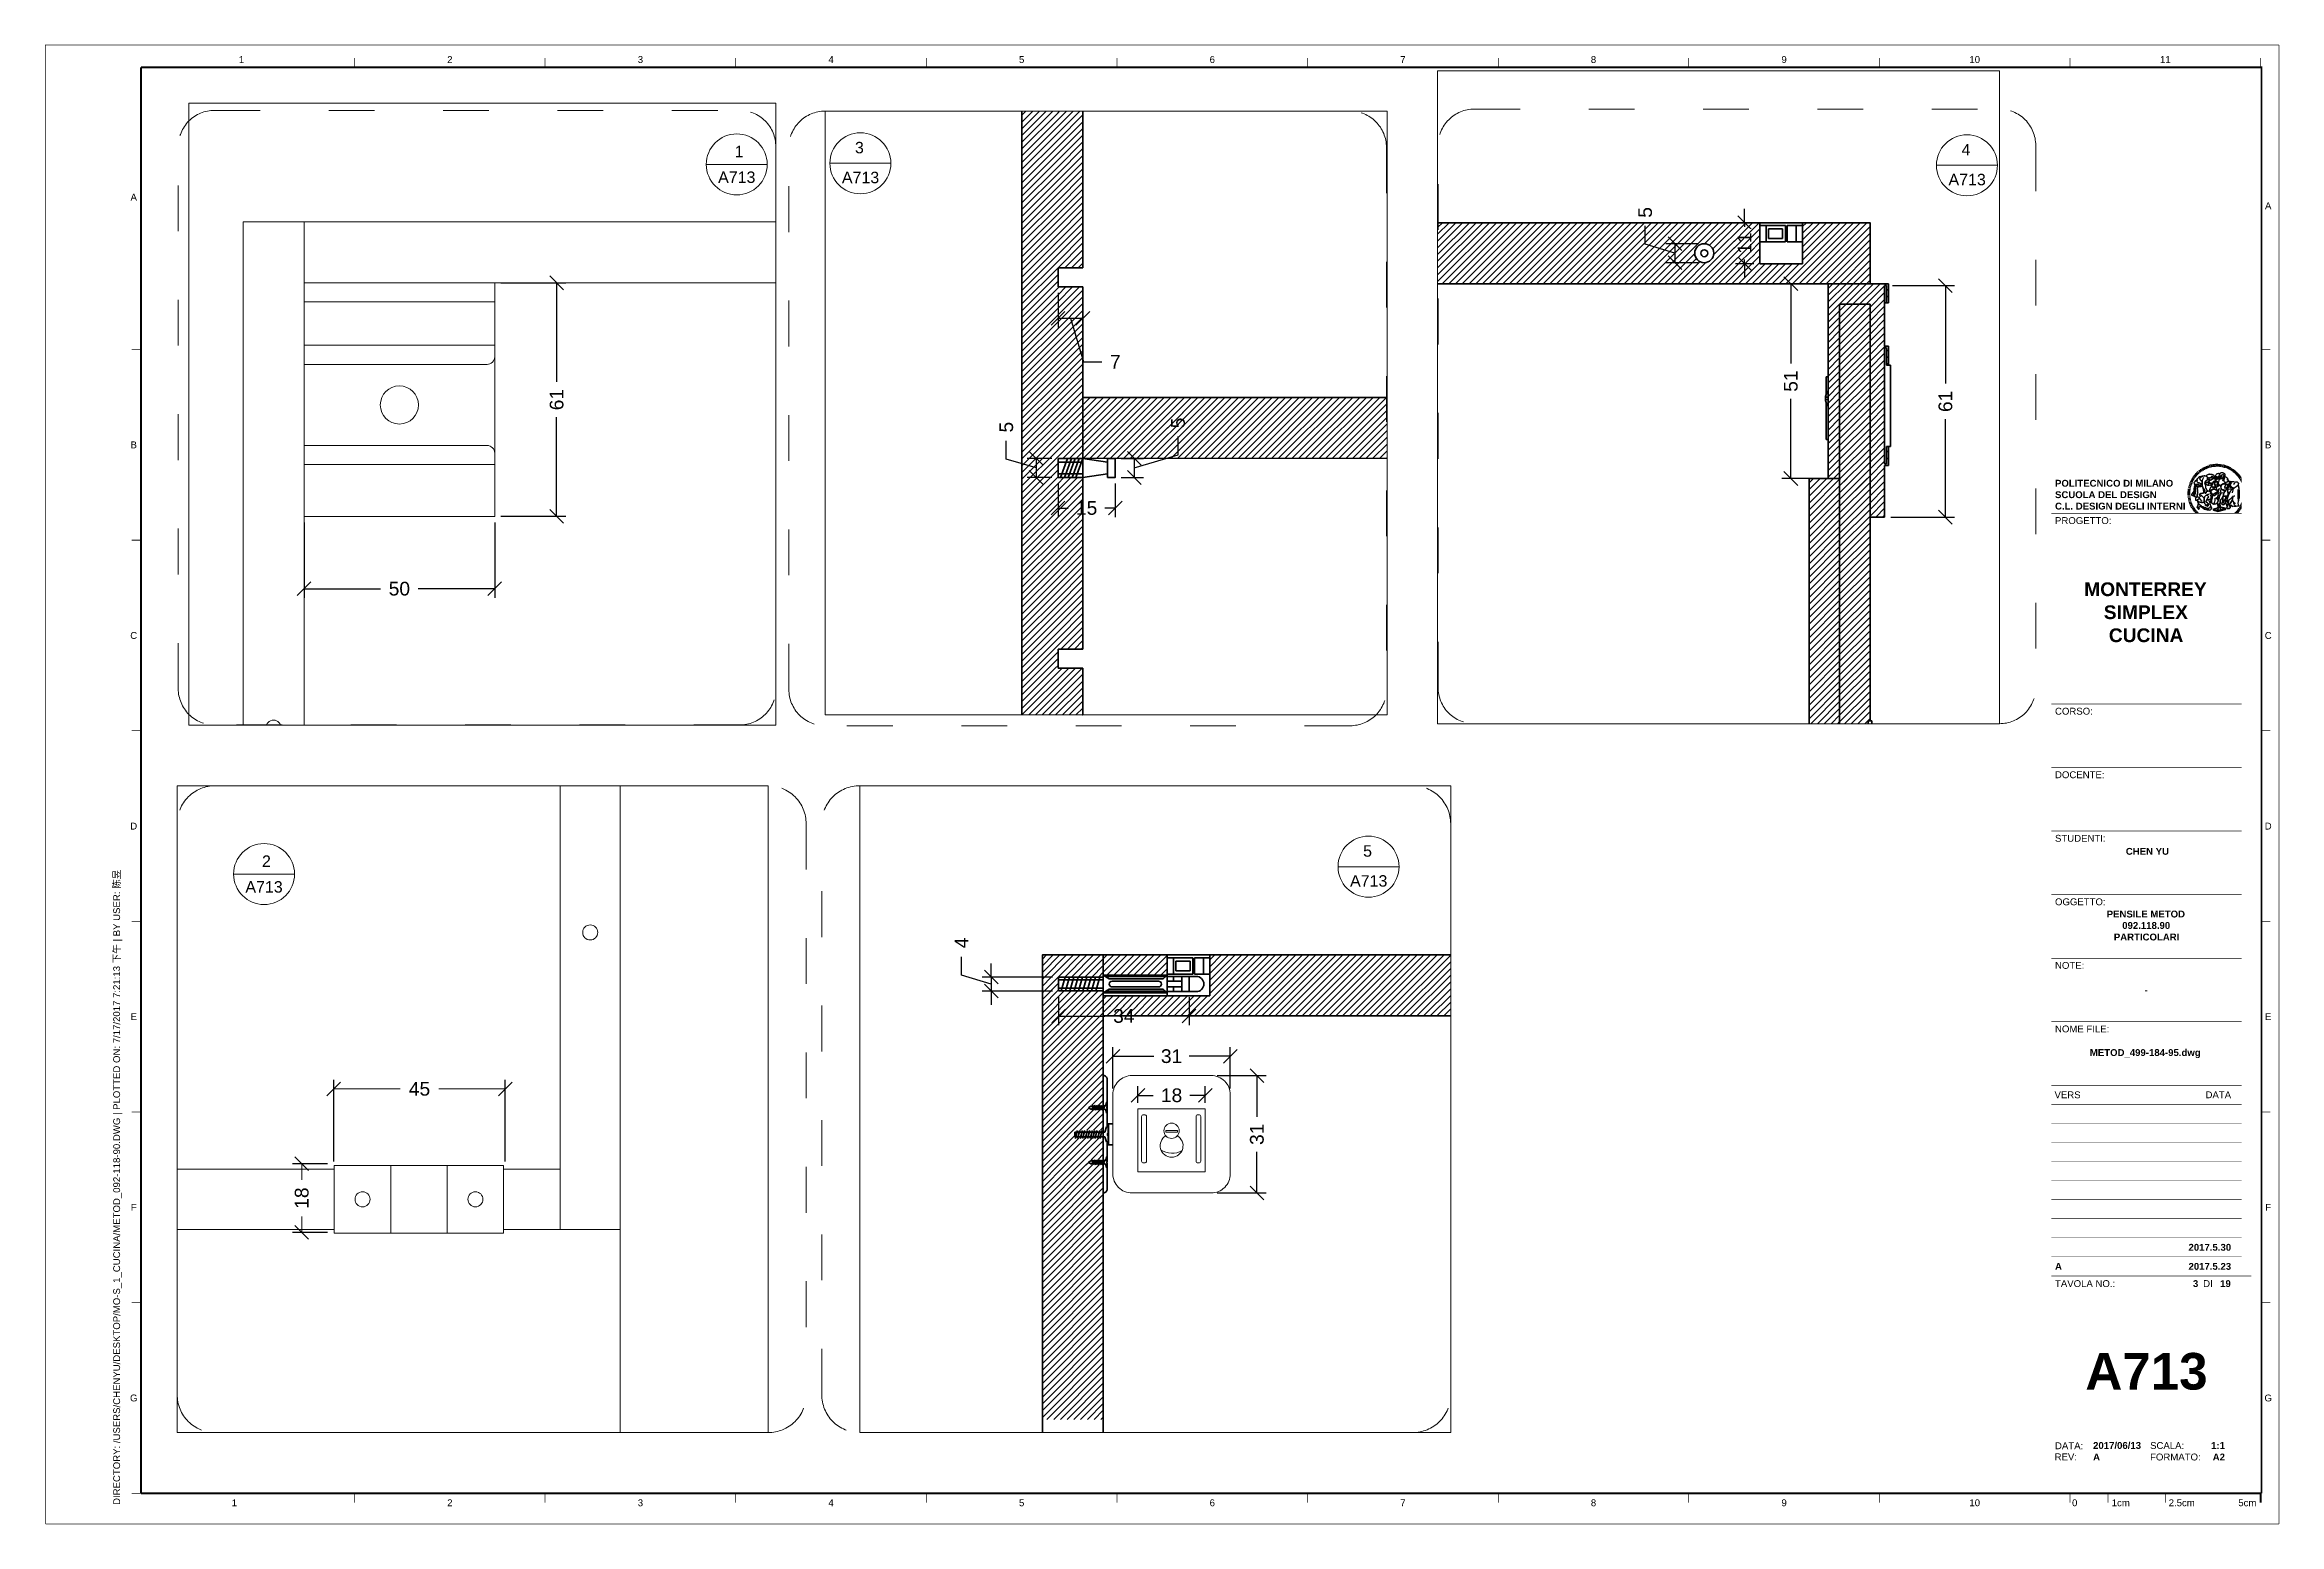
# Paper-space layout 'Layout3' of a CAD drawing. Header units: inches. Extents: x 0 to 586, y 0 to 388.
# The model-space entities are those that its viewports show. They can reach past a viewport. Long polylines and large blocks are cut down to what shows.
import ezdxf
from ezdxf.enums import TextEntityAlignment as Align

# ---------------------------------------------------------------- set-up
doc = ezdxf.new("R2010")
doc.units = ezdxf.units.IN
doc.header["$MEASUREMENT"] = 0
doc.set_wipeout_variables(frame=1)
doc.linetypes.add('ACAD_ISO03W100', pattern=[30, 12, -18])
doc.layers.get('DEFPOINTS').update_dxf_attribs({"color": 210, "lineweight": 18})
for name, color, linetype, lineweight in [('A-ANNO-DIMS', 3, 'Continuous', 18), ('A-ANNO-SYMB', 3, 'Continuous', 18), ('A-ELEV-MBE', 7, 'Continuous', 18), ('A-SECT-MCUT', 255, 'Continuous', 35), ('symbol', 7, 'Continuous', 18)]:
    doc.layers.add(name, color=color, linetype=linetype, lineweight=lineweight)
for name, color, linetype in [('G-ANNO-LOGO', 3, 'Continuous'), ('G-ANNO-TEXT', 3, 'Continuous'), ('G-ANNO-TTLB', 3, 'Continuous'), ('SEZIONE', 252, 'Continuous')]:
    doc.layers.add(name, color=color, linetype=linetype)
doc.layers.add('G-ANNO-NPLT', color=210, linetype='Continuous', plot=False)
doc.styles.add('ARIAL', font='Arial.ttf')
doc.styles.add('ARIAL-BOLD', font='Arial Bold.ttf')
doc.styles.get("Standard").update_dxf_attribs({"font": 'Arial.ttf'})
doc.dimstyles.new('E-0020_TICK_13', dxfattribs={"dimscale": 0.1, "dimtxt": 36, "dimasz": 36, "dimexe": 24, "dimexo": 16, "dimgap": 24, "dimtad": 0, "dimdec": 0, "dimlfac": 10, "dimzin": 0, "dimdsep": 46, "dimtxsty": 'ARIAL', "dimblk": 'OBLIQUE', "dimblk1": 'OBLIQUE', "dimblk2": 'OBLIQUE', "dimcen": 24, "dimclrd": 256, "dimclre": 256, "dimclrt": 256, "dimadec": 0, "dimazin": 0, "dimtfac": 1, "dimtdec": 0, "dimtmove": 1, "dimatfit": 3, "dimldrblk": 'OPEN90', "dimfxl": 1, "dimtfill": 1, "dimtolj": 1, "dimtzin": 0, "dimlwd": -1, "dimarcsym": 0})

psp = doc.layouts.new('Layout3')

# ---------------------------------------------------------------- texts
at = {"layer": 'G-ANNO-TEXT', "style": 'ARIAL'}
for s, p in [('1', (51.5, 384.16)), ('2', (106.15, 384.16)), ('3', (156.15, 384.16)), ('4', (206.15, 384.16)), ('5', (256.15, 384.16)), ('6', (306.15, 384.16)), ('7', (356.15, 384.16)), ('8', (406.15, 384.16)), ('9', (456.15, 384.16)), ('10', (506.15, 384.16)), ('11', (556.15, 384.16)), ('A', (23.23, 348.07)), ('A', (583.13, 345.8)), ('B', (23.23, 283.09)), ('C', (23.23, 233.09)), ('D', (23.23, 183.09)), ('E', (23.23, 133.09)), ('F', (23.23, 83.09)), ('G', (23.23, 33.09)), ('1', (49.64, 5.6)), ('2', (106.15, 5.6)), ('3', (156.15, 5.6)), ('4', (206.15, 5.6)), ('5', (256.15, 5.6)), ('6', (306.15, 5.6)), ('7', (356.15, 5.6)), ('8', (406.15, 5.6)), ('9', (456.15, 5.6)), ('10', (506.15, 5.6)), ('0', (532.38, 5.6)), ('1cm', (544.46, 5.6)), ('2.5cm', (560.45, 5.6)), ('5cm', (577.66, 5.6))]:
    psp.add_text(s, height=1.8, dxfattribs=at).set_placement(p, align=Align.MIDDLE_CENTER)
at = {"layer": 'G-ANNO-TEXT', "insert": (17.85, 5.04), "char_height": 1.8, "attachment_point": 1, "rotation": 90, "style": 'ARIAL'}
psp.add_mtext_dynamic_manual_height_columns('DIRECTORY: /USERS/CHENYU/DESKTOP/MO-S_1_CUCINA/METOD_092-118-90.DWG | PLOTTED ON: 7/17/2017 7:21:13 下午 | BY USER: 陈昱', width=412.209, gutter_width=9, heights=[0], dxfattribs=at)
at = {"layer": 'symbol', "char_height": 3, "width": 10.013, "attachment_point": 1}
for s, insert in [('1', (180.87, 361.54)), ('3', (212.42, 362.56)), ('4', (502.7, 362.03)), ('A713', (176.52, 354.79)), ('A713', (208.99, 354.72)), ('A713', (499.27, 354.18)), ('5', (345.72, 178.07)), ('2', (56.88, 175.4)), ('A713', (342.29, 170.22)), ('A713', (52.52, 168.65))]:
    psp.add_mtext(s, dxfattribs=dict(at, insert=insert))

msp = doc.modelspace()

# ---------------------------------------------------------------- blocks, each defined once
blk = doc.blocks.new('logoPolimi')
for p, q in [((-1.49, 1.84), (-1.36, 1.68)), ((-1.41, 1.91), (-1.28, 1.74)), ((-1.32, 1.97), (-1.2, 1.8)), ((-1.22, 2.03), (-1.11, 1.85)), ((-1.13, 2.09), (-1.03, 1.9)), ((-1.03, 2.14), (-0.94, 1.95)), ((-0.93, 2.18), (-0.84, 1.99)), ((-0.83, 2.22), (-0.75, 2.03)), ((-0.72, 2.26), (-0.66, 2.06)), ((-0.61, 2.29), (-0.56, 2.09)), ((-0.51, 2.32), (-0.46, 2.11)), ((-0.4, 2.34), (-0.36, 2.13)), ((-0.29, 2.35), (-0.26, 2.14)), ((-0.18, 2.36), (-0.16, 2.15)), ((-0.07, 2.37), (-0.06, 2.16)), ((0.04, 2.37), (0.04, 2.16)), ((0.15, 2.36), (0.14, 2.16)), ((0.26, 2.36), (0.24, 2.15)), ((0.37, 2.34), (0.34, 2.13)), ((0.48, 2.32), (0.44, 2.12)), ((0.59, 2.3), (0.54, 2.09)), ((0.69, 2.27), (0.63, 2.07)), ((0.8, 2.23), (0.73, 2.03)), ((0.9, 2.19), (0.82, 2)), ((1, 2.15), (0.91, 1.96)), ((1.1, 2.1), (1, 1.91)), ((1.2, 2.04), (1.09, 1.86)), ((1.29, 1.99), (1.18, 1.81)), ((1.38, 1.92), (1.26, 1.75)), ((1.47, 1.86), (1.34, 1.69)), ((-2.37, 0.12), (-2.16, 0.11)), ((-2.37, 0.01), (-2.16, 0.01)), ((-2.36, 0.23), (-2.15, 0.21)), ((-2.35, 0.34), (-2.14, 0.31)), ((-2.33, 0.45), (-2.12, 0.41)), ((-2.3, 0.55), (-2.1, 0.51)), ((-2.28, 0.66), (-2.07, 0.6)), ((-2.24, 0.77), (-2.04, 0.7)), ((-2.2, 0.87), (-2.01, 0.79)), ((-2.16, 0.97), (-1.97, 0.89)), ((-2.11, 1.07), (-1.93, 0.98)), ((-2.06, 1.17), (-1.88, 1.07)), ((-2.01, 1.26), (-1.83, 1.15)), ((-1.94, 1.36), (-1.77, 1.24)), ((-1.88, 1.45), (-1.71, 1.32)), ((-1.84, 0.03), (-1.82, 0.35)), ((-1.81, 1.53), (-1.65, 1.4)), ((-1.74, 1.61), (-1.58, 1.47)), ((-1.73, 0.59), (-1.73, 0.59)), ((-1.73, 0.59), (-1.73, 0.59)), ((-1.66, 1.69), (-1.51, 1.54)), ((-1.65, 0.57), (-1.65, 0.57)), ((-1.59, 1.12), (-1.59, 1.12)), ((-1.58, 1.77), (-1.44, 1.61)), ((-1.51, 0.55), (-1.51, 0.55)), ((-1.51, 0.55), (-1.51, 0.55)), ((-1.31, 0.79), (-1.21, 0.75)), ((-1.21, 0.75), (-1.31, 0.79)), ((-1.21, 0.75), (-1.31, 0.79)), ((-1.21, 0.75), (-1.21, 0.75)), ((-1.21, 0.75), (-1.21, 0.75)), ((-1.19, 0.76), (-1.19, 0.76)), ((-1.19, 0.76), (-1.19, 0.76)), ((-1.17, 0.99), (-1.18, 0.99)), ((-1.18, 0.99), (-1.17, 0.99)), ((-1.16, 0.57), (-1.16, 0.57)), ((-1.16, 0.57), (-1.16, 0.57)), ((-1.1, 0.01), (-0.99, 0.06)), ((-0.99, 0.06), (-1.1, 0.01)), ((-0.99, 0.06), (-1.1, 0.01)), ((-0.99, 0.06), (-0.99, 0.06)), ((-0.99, 0.06), (-0.99, 0.06)), ((-0.97, 0.79), (-0.98, 0.79)), ((-0.89, 0.84), (-0.97, 0.79)), ((-0.97, 0.79), (-0.89, 0.84)), ((-0.96, 1.41), (-0.96, 1.41)), ((-0.96, 1.41), (-0.96, 1.41)), ((-0.89, 0.84), (-0.82, 0.87)), ((-0.82, 0.87), (-0.89, 0.84)), ((-0.89, 0.84), (-0.82, 0.87)), ((-0.88, 0.83), (-0.89, 0.84)), ((-0.85, 1.39), (-0.85, 1.39)), ((-0.85, 1.39), (-0.85, 1.39)), ((-0.84, 0.14), (-0.84, 0.14)), ((-0.77, 1.08), (-0.78, 1.08)), ((-0.78, 1.08), (-0.77, 1.08)), ((-0.61, 1.12), (-0.77, 1.08)), ((-0.77, 1.08), (-0.61, 1.12)), ((-0.77, 1.08), (-0.61, 1.12)), ((-0.75, 1.3), (-0.76, 1.29)), ((-0.76, 1.29), (-0.75, 1.3)), ((-0.65, 0.99), (-0.7, 0.96)), ((-0.69, 0.18), (-0.68, 0.18)), ((-0.66, 0.93), (-0.66, 0.93)), ((-0.66, 0.93), (-0.64, 0.93)), ((-0.66, 0.93), (-0.66, 0.93)), ((-0.66, 0.93), (-0.66, 0.93)), ((-0.63, 1.01), (-0.63, 1.01)), ((-0.63, 1.01), (-0.62, 1.01)), ((-0.63, 0.66), (-0.63, 0.66)), ((-0.6, 1.12), (-0.61, 1.12)), ((-0.61, 1.12), (-0.6, 1.12)), ((-0.61, 1.12), (-0.6, 1.12)), ((-0.61, 0.86), (-0.57, 0.85)), ((-0.57, 0.85), (-0.61, 0.86)), ((-0.61, 0.86), (-0.57, 0.85)), ((-0.53, 1.08), (-0.6, 1.12)), ((-0.6, 1.12), (-0.6, 1.11)), ((-0.6, 1.12), (-0.53, 1.08)), ((-0.57, 0.8), (-0.59, 0.8)), ((-0.57, 0.85), (-0.53, 0.84)), ((-0.57, 0.85), (-0.57, 0.85)), ((-0.57, 0.85), (-0.57, 0.85)), ((-0.57, 0.85), (-0.53, 0.84)), ((-0.56, 0.29), (-0.49, 0.48)), ((-0.56, 0.14), (-0.56, 0.29)), ((-0.5, 0.11), (-0.56, 0.14)), ((-0.53, 0.84), (-0.51, 0.84)), ((-0.53, 0.84), (-0.51, 0.84)), ((-0.53, 0.84), (-0.53, 0.84)), ((-0.51, 0.11), (-0.51, 0.11)), ((-0.51, 0.11), (-0.51, 0.11)), ((-0.34, 0.33), (-0.5, 0.11)), ((-0.49, 0.48), (-0.41, 0.55)), ((-0.42, 0.8), (-0.47, 0.79)), ((-0.42, 0.8), (-0.47, 0.79)), ((-0.47, 0.79), (-0.45, 0.76)), ((-0.47, 0.79), (-0.45, 0.76)), ((-0.45, 1.14), (-0.42, 1.11)), ((-0.42, 1.26), (-0.36, 1.22)), ((-0.41, 0.55), (-0.34, 0.49)), ((-0.4, 1.37), (-0.38, 1.38)), ((-0.39, 1.37), (-0.4, 1.37)), ((-0.35, 1.33), (-0.4, 1.37)), ((-0.39, 1.24), (-0.4, 1.23)), ((-0.38, 1.14), (-0.38, 1.14)), ((-0.34, 0.49), (-0.09, 0.48)), ((-0.16, 0.32), (-0.34, 0.33)), ((-0.14, 0.32), (-0.31, 0.34)), ((-0.28, 1.3), (-0.29, 1.3)), ((-0.28, 1.3), (-0.28, 1.3)), ((-0.16, 1.24), (-0.16, 1.25)), ((-0.16, 1.25), (-0.16, 1.25)), ((-0.16, 0.49), (-0.14, 0.64)), ((-0.06, 0.27), (-0.16, 0.32)), ((-0.1, 0.88), (-0.09, 0.87)), ((-0.08, 1.37), (-0.08, 1.38)), ((-0.08, 1.23), (-0.05, 1.21)), ((-0.05, 1.21), (-0.08, 1.23)), ((-0.08, 1.23), (-0.05, 1.21)), ((-0.03, 0.26), (-0.06, 0.27)), ((-0.05, 1.21), (-0.04, 1.21)), ((-0.04, 1.21), (-0.05, 1.21)), ((-0.04, 1.21), (-0.04, 1.21)), ((-0.04, 1.21), (-0.04, 1.21)), ((-0.04, 0.48), (-0.03, 0.26)), ((0.03, 1.15), (0.03, 1.15)), ((0.03, 0.66), (0.03, 0.67)), ((0.07, 0.58), (0.07, 0.57)), ((0.1, 1.18), (0.1, 1.18)), ((0.1, 0.84), (0.1, 0.84)), ((0.13, 1.32), (0.17, 1.19)), ((0.14, 0.71), (0.34, 0.65)), ((0.31, 0.56), (0.17, 0.63)), ((0.27, 1.61), (0.27, 1.61)), ((0.27, 1.61), (0.27, 1.61)), ((0.27, 1.61), (0.27, 1.61)), ((0.29, 1.29), (0.29, 1.29)), ((0.29, 1.29), (0.29, 1.29)), ((0.29, 1.29), (0.29, 1.29)), ((0.29, 1.29), (0.29, 1.29)), ((0.33, 0.49), (0.34, 0.49)), ((0.33, 0.03), (0.35, 0.03)), ((0.33, 0.03), (0.35, 0.03)), ((0.34, 0.65), (0.34, 0.64)), ((0.35, 0.03), (0.57, 0.06)), ((0.35, 0.03), (0.57, 0.06)), ((0.35, 0.03), (0.35, 0.03)), ((0.35, 0.03), (0.35, 0.03)), ((0.38, 1.36), (0.37, 1.35)), ((0.38, 0.34), (0.37, 0.34)), ((0.38, 0.34), (0.38, 0.34)), ((0.43, 0.67), (0.39, 0.64)), ((0.49, 1.05), (0.51, 1.13)), ((0.51, 1.13), (0.49, 1.05)), ((0.49, 1.05), (0.51, 1.13)), ((0.51, 1.31), (0.5, 1.29)), ((0.51, 1.13), (0.52, 1.23)), ((0.52, 1.23), (0.51, 1.23)), ((0.51, 1.23), (0.52, 1.23)), ((0.52, 1.23), (0.51, 1.13)), ((0.51, 1.13), (0.52, 1.23)), ((0.52, 1.24), (0.6, 1.37)), ((0.52, 1.23), (0.6, 1.36)), ((0.6, 1.36), (0.52, 1.23)), ((0.52, 1.23), (0.52, 1.23)), ((0.52, 1.23), (0.52, 1.24)), ((0.52, 1.23), (0.52, 1.23)), ((0.55, 1.07), (0.53, 1.06)), ((0.53, 1.04), (0.53, 1.06)), ((0.53, 1.05), (0.53, 1.04)), ((0.54, 0.3), (0.63, 0.32)), ((0.54, -0.08), (0.61, 0.06)), ((0.61, 0.06), (0.54, -0.08)), ((0.54, -0.08), (0.61, 0.06)), ((0.56, 0.19), (0.59, 0.21)), ((0.57, 1.07), (0.57, 1.07)), ((0.57, 1.07), (0.57, 1.07)), ((0.57, 1.07), (0.57, 1.07)), ((0.57, 1.07), (0.57, 1.07)), ((0.57, 1.07), (0.57, 1.07)), ((0.57, 1.07), (0.57, 1.07)), ((0.57, 1.07), (0.57, 1.07)), ((0.58, 0.3), (0.59, 0.29)), ((0.59, 0.78), (0.59, 0.79)), ((0.59, 0.79), (0.59, 0.79)), ((0.59, 0.79), (0.59, 0.79)), ((0.59, 0.79), (0.59, 0.78)), ((0.61, 0.06), (0.6, 0.07)), ((0.6, 0.07), (0.61, 0.06)), ((0.61, 0.06), (0.61, 0.07)), ((0.62, 0.21), (0.65, 0.22)), ((0.64, 1.37), (0.65, 1.37)), ((0.69, 0.86), (0.68, 0.86)), ((0.68, 0.86), (0.69, 0.86)), ((0.68, 0.76), (0.68, 0.76)), ((0.76, 0.26), (0.76, 0.26)), ((0.82, 0.35), (0.84, 0.36)), ((0.82, 0.35), (0.82, 0.35)), ((0.84, 0.36), (0.84, 0.37)), ((0.85, 0.34), (1.05, 0.35)), ((0.93, 1.05), (0.93, 1.05)), ((0.93, 1.05), (0.93, 1.05)), ((0.93, 1.05), (0.93, 1.04)), ((0.93, 1.05), (0.93, 1.05)), ((0.97, 0.66), (0.96, 0.66)), ((1.01, 0.97), (0.98, 0.96)), ((1.17, 0.96), (1.17, 0.95)), ((1.17, 0.95), (1.17, 0.95)), ((1.34, 0.37), (1.26, 0.04)), ((1.27, 0.37), (1.27, 0.38)), ((1.28, 0.95), (1.28, 0.95)), ((1.37, 0.73), (1.46, 0.81)), ((1.41, 0.4), (1.41, 0.41)), ((1.56, 1.79), (1.42, 1.63)), ((1.64, 1.71), (1.49, 1.56)), ((1.49, 0.9), (1.57, 0.92)), ((1.72, 1.63), (1.56, 1.49)), ((1.67, 0.6), (1.57, 0.53)), ((1.79, 1.55), (1.63, 1.41)), ((1.86, 1.47), (1.7, 1.34)), ((1.93, 1.38), (1.76, 1.26)), ((1.99, 1.29), (1.81, 1.17)), ((2.05, 1.19), (1.87, 1.09)), ((2.1, 1.1), (1.92, 1)), ((2.15, 1), (1.96, 0.91)), ((2.19, 0.9), (2, 0.82)), ((2.23, 0.79), (2.04, 0.72)), ((2.27, 0.69), (2.07, 0.63)), ((2.3, 0.58), (2.09, 0.53)), ((2.32, 0.47), (2.12, 0.43)), ((2.34, 0.37), (2.13, 0.33)), ((2.36, 0.26), (2.15, 0.23)), ((2.37, 0.15), (2.16, 0.13)), ((2.37, 0.04), (2.16, 0.03)), ((-2.37, -0.1), (-2.16, -0.09)), ((-2.36, -0.21), (-2.15, -0.19)), ((-2.35, -0.32), (-2.14, -0.29)), ((-2.33, -0.43), (-2.12, -0.39)), ((-2.31, -0.54), (-2.1, -0.49)), ((-2.28, -0.65), (-2.08, -0.59)), ((-2.25, -0.75), (-2.05, -0.69)), ((-2.21, -0.86), (-2.02, -0.78)), ((-2.17, -0.96), (-1.98, -0.87)), ((-2.12, -1.06), (-1.93, -0.96)), ((-2.07, -1.16), (-1.89, -1.05)), ((-2.04, -0.15), (-1.97, -0.2)), ((-2.01, -1.25), (-1.84, -1.14)), ((-1.95, -1.34), (-1.78, -1.22)), ((-1.89, -1.43), (-1.72, -1.31)), ((-1.82, -1.52), (-1.66, -1.38)), ((-1.75, -1.6), (-1.59, -1.46)), ((-1.67, -1.68), (-1.52, -1.53)), ((-1.58, -0.12), (-1.6, -0.18)), ((-1.6, -0.18), (-1.58, -0.28)), ((-1.57, -0.54), (-1.59, -0.54)), ((-1.59, -0.54), (-1.59, -0.54)), ((-1.59, -1.76), (-1.45, -1.6)), ((-1.56, -0.32), (-1.56, -0.31)), ((-1.56, -0.31), (-1.56, -0.31)), ((-1.53, -0.65), (-1.53, -0.65)), ((-1.53, -0.65), (-1.53, -0.65)), ((-1.51, -1.83), (-1.37, -1.67)), ((-1.48, -0.86), (-1.48, -0.85)), ((-1.42, -0.37), (-1.42, -0.37)), ((-1.42, -1.9), (-1.29, -1.73)), ((-1.38, -0.46), (-1.38, -0.46)), ((-1.33, -1.96), (-1.21, -1.79)), ((-1.31, -0.24), (-1.31, -0.23)), ((-1.31, -0.23), (-1.31, -0.24)), ((-1.23, -0.19), (-1.23, -0.19)), ((-1.23, -0.19), (-1.23, -0.19)), ((-1.23, -0.19), (-1.23, -0.19)), ((-1.23, -0.19), (-1.23, -0.19)), ((-1.01, -0.39), (-1.02, -0.39)), ((-1.02, -0.39), (-1.01, -0.39)), ((-1.02, -0.7), (-1.02, -0.7)), ((-1.02, -0.7), (-1.02, -0.7)), ((-1.02, -0.7), (-1.02, -0.7)), ((-0.79, -0.51), (-0.83, -0.58)), ((-0.83, -0.58), (-0.79, -0.51)), ((-0.83, -0.58), (-0.79, -0.51)), ((-0.78, -1.05), (-0.83, -0.94)), ((-0.83, -0.94), (-0.78, -1.05)), ((-0.83, -0.94), (-0.83, -0.94)), ((-0.83, -0.94), (-0.78, -1.05)), ((-0.82, -1.23), (-0.82, -1.23)), ((-0.82, -1.23), (-0.77, -1.23)), ((-0.77, -1.23), (-0.82, -1.23)), ((-0.82, -1.23), (-0.82, -1.23)), ((-0.77, -1.23), (-0.82, -1.23)), ((-0.75, -0.96), (-0.8, -0.89)), ((-0.8, -0.89), (-0.79, -0.92)), ((-0.79, -0.92), (-0.8, -0.89)), ((-0.8, -0.89), (-0.75, -0.96)), ((-0.79, -0.92), (-0.8, -0.89)), ((-0.8, -0.89), (-0.8, -0.89)), ((-0.8, -0.89), (-0.75, -0.96)), ((-0.79, -0.92), (-0.78, -0.95)), ((-0.78, -0.95), (-0.79, -0.92)), ((-0.78, -0.95), (-0.79, -0.92)), ((-0.77, -0.49), (-0.78, -0.48)), ((-0.78, -0.48), (-0.77, -0.49)), ((-0.78, -0.95), (-0.76, -1)), ((-0.76, -1), (-0.78, -0.95)), ((-0.76, -1), (-0.78, -0.95)), ((-0.71, -0.89), (-0.75, -0.87)), ((-0.75, -0.87), (-0.71, -0.89)), ((-0.75, -0.87), (-0.71, -0.89)), ((-0.72, -1.01), (-0.75, -0.96)), ((-0.75, -0.96), (-0.72, -1.01)), ((-0.75, -0.96), (-0.72, -1.01)), ((-0.64, -0.93), (-0.71, -0.89)), ((-0.71, -0.89), (-0.64, -0.93)), ((-0.71, -0.89), (-0.64, -0.93)), ((-0.66, -0.53), (-0.66, -0.53)), ((-0.66, -0.53), (-0.66, -0.53)), ((-0.66, -0.53), (-0.66, -0.53)), ((-0.39, -0.81), (-0.51, -0.69)), ((-0.51, -1.04), (-0.5, -1.04)), ((-0.48, -0.42), (-0.48, -0.42)), ((-0.48, -0.42), (-0.48, -0.42)), ((-0.48, -0.42), (-0.48, -0.42)), ((-0.41, -0.51), (-0.41, -0.51)), ((-0.38, -0.05), (-0.39, -0.12)), ((-0.39, -0.12), (-0.37, -0.1)), ((-0.35, -0.14), (-0.37, -0.08)), ((-0.37, -0.09), (-0.37, -0.09)), ((-0.33, -0.12), (-0.35, -0.14)), ((-0.32, -0.14), (-0.35, -0.14)), ((-0.35, -0.18), (-0.34, -0.22)), ((-0.34, -0.08), (-0.29, -0.16)), ((-0.34, -0.22), (-0.34, -0.22)), ((-0.27, -0.17), (-0.32, -0.14)), ((-0.25, -0.91), (-0.26, -0.9)), ((-0.26, -1.29), (0.1, -1.2)), ((0.1, -1.2), (-0.26, -1.29)), ((0.08, -1.4), (-0.26, -1.29)), ((-0.26, -1.29), (0.08, -1.4)), ((-0.26, -1.38), (-0.26, -1.29)), ((-0.26, -1.29), (-0.26, -1.29)), ((-0.26, -1.29), (-0.26, -1.38)), ((-0.26, -1.29), (0.08, -1.4)), ((-0.26, -1.29), (-0.26, -1.29)), ((0.08, -1.49), (-0.26, -1.38)), ((-0.26, -1.38), (0.09, -1.49)), ((-0.14, -0.15), (-0.16, -0.13)), ((-0.11, -0.04), (-0.12, -0.05)), ((-0.04, -0.41), (-0.01, -0.44)), ((-0.01, -0.44), (-0.04, -0.41)), ((-0.04, -0.41), (-0.01, -0.44)), ((0.07, -0.84), (0.07, -0.84)), ((0.07, -0.84), (0.07, -0.84)), ((0.1, -1.2), (0.08, -1.32)), ((0.08, -1.32), (0.13, -1.2)), ((0.08, -1.4), (0.72, -1.22)), ((0.72, -1.22), (0.08, -1.4)), ((0.08, -1.4), (0.72, -1.22)), ((0.72, -1.31), (0.08, -1.49)), ((0.08, -1.44), (0.08, -1.4)), ((0.08, -1.4), (0.08, -1.44)), ((0.08, -1.4), (0.08, -1.49)), ((0.08, -1.49), (0.08, -1.44)), ((0.08, -1.44), (0.08, -1.44)), ((0.08, -1.44), (0.08, -1.45)), ((0.08, -1.45), (0.08, -1.46)), ((0.08, -1.46), (0.08, -1.49)), ((0.1, -1.01), (0.09, -0.86)), ((0.1, -1.01), (0.09, -0.86)), ((0.09, -1.49), (0.72, -1.31)), ((0.1, -1.2), (0.12, -1.04)), ((0.12, -1.04), (0.1, -1.2)), ((0.13, -1.2), (0.1, -1.2)), ((0.1, -1.2), (0.13, -1.2)), ((0.13, -1.2), (0.1, -1.2)), ((0.1, -1.2), (0.1, -1.2)), ((0.11, -0.44), (0.11, -0.44)), ((0.11, -0.44), (0.11, -0.44)), ((0.12, -0.21), (0.12, -0.21)), ((0.12, -0.21), (0.12, -0.21)), ((0.12, -0.21), (0.12, -0.21)), ((0.12, -0.21), (0.12, -0.21)), ((0.12, -0.21), (0.12, -0.21)), ((0.12, -0.21), (0.12, -0.21)), ((0.12, -0.21), (0.12, -0.21)), ((0.12, -0.21), (0.12, -0.21)), ((0.12, -0.21), (0.12, -0.21)), ((0.12, -0.21), (0.12, -0.21)), ((0.12, -0.21), (0.12, -0.21)), ((0.12, -0.21), (0.12, -0.21)), ((0.12, -0.21), (0.12, -0.21)), ((0.12, -0.56), (0.14, -0.53)), ((0.14, -0.53), (0.12, -0.56)), ((0.12, -0.56), (0.14, -0.53)), ((0.12, -1.04), (0.12, -1.04)), ((0.12, -1.04), (0.12, -1.04)), ((0.12, -1.04), (0.12, -1.04)), ((0.21, -0.99), (0.13, -1.2)), ((0.13, -1.2), (0.21, -0.99)), ((0.36, -1.14), (0.13, -1.2)), ((0.13, -1.2), (0.26, -1.17)), ((0.14, -0.53), (0.16, -0.49)), ((0.16, -0.49), (0.14, -0.53)), ((0.14, -0.53), (0.16, -0.49)), ((0.16, -0.49), (0.16, -0.49)), ((0.16, -0.49), (0.16, -0.49)), ((0.28, -1.19), (0.21, -0.99)), ((0.21, -0.99), (0.31, -1.27)), ((0.24, -0.17), (0.24, -0.16)), ((0.24, -0.16), (0.24, -0.17)), ((0.25, -0.84), (0.25, -0.88)), ((0.25, -0.88), (0.25, -0.84)), ((0.25, -0.88), (0.25, -0.84)), ((0.25, -0.88), (0.29, -1.17)), ((0.26, -0.88), (0.25, -0.88)), ((0.31, -1.27), (0.25, -0.88)), ((0.26, -1.17), (0.28, -1.16)), ((0.28, -1.16), (0.36, -1.14)), ((0.29, -1.17), (0.28, -1.19)), ((0.36, -1.14), (0.72, -1.22)), ((0.72, -1.22), (0.36, -1.14)), ((0.49, -0.31), (0.49, -0.31)), ((0.49, -0.31), (0.49, -0.31)), ((0.5, -0.27), (0.5, -0.27)), ((0.51, -0.27), (0.51, -0.27)), ((0.72, -0.81), (0.75, -0.89)), ((0.72, -1.22), (0.72, -1.31)), ((0.72, -1.31), (0.72, -1.22)), ((0.74, -0.23), (0.74, -0.23)), ((0.74, -0.23), (0.75, -0.24)), ((0.75, -0.23), (0.75, -0.23)), ((0.86, -0.25), (0.82, -0.34)), ((0.87, -0.22), (0.86, -0.23)), ((0.87, -0.22), (0.86, -0.25)), ((0.96, -0.58), (0.96, -0.57)), ((1.05, -1.05), (1.04, -1.05)), ((1.37, -1.93), (1.25, -1.76)), ((1.31, -0.27), (1.3, -0.26)), ((1.3, -0.26), (1.3, -0.26)), ((1.3, -0.26), (1.3, -0.26)), ((1.3, -0.26), (1.31, -0.27)), ((1.3, -0.26), (1.3, -0.26)), ((1.46, -1.87), (1.33, -1.7)), ((1.54, -1.8), (1.41, -1.64)), ((1.63, -1.72), (1.48, -1.57)), ((1.71, -1.65), (1.55, -1.5)), ((1.78, -1.57), (1.62, -1.43)), ((1.85, -1.48), (1.69, -1.35)), ((1.92, -1.39), (1.75, -1.27)), ((1.98, -1.3), (1.81, -1.19)), ((2.04, -1.21), (1.86, -1.1)), ((2.09, -1.11), (1.91, -1.01)), ((2.14, -1.01), (1.95, -0.92)), ((2.19, -0.91), (1.99, -0.83)), ((2.23, -0.81), (2.03, -0.74)), ((2.26, -0.7), (2.06, -0.64)), ((2.29, -0.6), (2.09, -0.55)), ((2.32, -0.49), (2.11, -0.45)), ((2.34, -0.38), (2.13, -0.35)), ((2.35, -0.27), (2.15, -0.25)), ((2.37, -0.08), (2.16, -0.07)), ((2.36, -0.16), (2.16, -0.15)), ((-1.24, -2.02), (-1.13, -1.84)), ((-1.14, -2.08), (-1.04, -1.89)), ((-1.04, -2.13), (-0.95, -1.94)), ((-0.94, -2.18), (-0.86, -1.98)), ((-0.84, -2.22), (-0.77, -2.02)), ((-0.74, -2.25), (-0.67, -2.05)), ((-0.63, -2.29), (-0.57, -2.08)), ((-0.52, -2.31), (-0.48, -2.11)), ((-0.42, -2.33), (-0.38, -2.13)), ((-0.31, -2.35), (-0.28, -2.14)), ((-0.2, -2.36), (-0.18, -2.15)), ((-0.09, -2.37), (-0.08, -2.16)), ((0.03, -2.37), (0.02, -2.16)), ((0.14, -2.37), (0.12, -2.16)), ((0.25, -2.36), (0.22, -2.15)), ((0.35, -2.34), (0.32, -2.14)), ((0.46, -2.32), (0.42, -2.12)), ((0.57, -2.3), (0.52, -2.1)), ((0.68, -2.27), (0.62, -2.07)), ((0.78, -2.24), (0.71, -2.04)), ((0.89, -2.2), (0.81, -2)), ((0.99, -2.15), (0.9, -1.96)), ((1.09, -2.11), (0.99, -1.92)), ((1.19, -2.05), (1.08, -1.87)), ((1.28, -2), (1.17, -1.82))]:
    blk.add_line(p, q)
for points in [[(-1.9, 0.12), (-1.94, 0.02), (-2.05, -0.09), (-2.05, -0.09)], [(-1.86, 0.38), (-1.86, 0.38), (-1.87, 0.19), (-1.9, 0.12)], [(-1.76, 0.6), (-1.76, 0.6), (-1.84, 0.57), (-1.86, 0.38)], [(-1.86, -0.04), (-1.84, 0.02), (-1.84, 0.03), (-1.84, 0.03)], [(-1.82, 0.78), (-1.83, 0.8), (-1.85, 0.86), (-1.83, 0.88)], [(-1.82, 0.78), (-1.83, 0.8), (-1.85, 0.86), (-1.83, 0.88)], [(-1.83, 0.88), (-1.81, 0.9), (-1.76, 0.96), (-1.76, 0.96)], [(-1.83, 0.88), (-1.81, 0.9), (-1.76, 0.96), (-1.76, 0.96)], [(-1.76, 0.6), (-1.83, 0.7), (-1.78, 0.74), (-1.78, 0.74)], [(-1.78, 0.74), (-1.79, 0.74), (-1.83, 0.7), (-1.76, 0.6)], [(-1.78, 0.74), (-1.8, 0.76), (-1.81, 0.78), (-1.82, 0.78)], [(-1.78, 0.74), (-1.8, 0.76), (-1.81, 0.78), (-1.82, 0.78)], [(-1.82, 0.35), (-1.81, 0.5), (-1.73, 0.59), (-1.73, 0.59)], [(-1.82, -0.19), (-1.73, -0.07), (-1.75, 0.14), (-1.75, 0.3)], [(-1.75, 0.33), (-1.75, 0.17), (-1.73, -0.05), (-1.8, -0.17)], [(-1.78, 0.74), (-1.75, 0.72), (-1.72, 0.69), (-1.68, 0.7)], [(-1.68, 0.7), (-1.72, 0.69), (-1.75, 0.72), (-1.78, 0.74)], [(-1.68, 0.7), (-1.72, 0.69), (-1.75, 0.72), (-1.78, 0.74)], [(-1.78, 0.74), (-1.78, 0.74), (-1.78, 0.74), (-1.78, 0.74)], [(-1.76, 0.96), (-1.68, 1.1), (-1.59, 1.12), (-1.59, 1.12)], [(-1.76, 0.96), (-1.68, 1.1), (-1.6, 1.12), (-1.6, 1.12)], [(-1.73, 0.59), (-1.74, 0.59), (-1.75, 0.6), (-1.76, 0.6)], [(-1.73, 0.59), (-1.74, 0.59), (-1.75, 0.6), (-1.76, 0.6)], [(-1.75, 0.3), (-1.76, 0.47), (-1.65, 0.57), (-1.65, 0.57)], [(-1.65, 0.57), (-1.65, 0.57), (-1.76, 0.5), (-1.75, 0.33)], [(-1.65, 0.57), (-1.68, 0.58), (-1.7, 0.58), (-1.73, 0.59)], [(-1.65, 0.57), (-1.68, 0.58), (-1.7, 0.58), (-1.73, 0.59)], [(-1.5, 0.71), (-1.53, 0.74), (-1.61, 0.71), (-1.68, 0.7)], [(-1.68, 0.7), (-1.61, 0.71), (-1.53, 0.73), (-1.5, 0.71)], [(-1.5, 0.71), (-1.53, 0.73), (-1.61, 0.71), (-1.68, 0.7)], [(-1.51, 0.55), (-1.56, 0.56), (-1.61, 0.56), (-1.65, 0.57)], [(-1.65, 0.57), (-1.61, 0.56), (-1.56, 0.56), (-1.51, 0.55)], [(-1.51, 0.55), (-1.56, 0.56), (-1.61, 0.56), (-1.65, 0.57)], [(-1.59, 1.12), (-1.6, 1.06), (-1.61, 0.99), (-1.61, 0.97)], [(-1.61, 0.97), (-1.61, 0.99), (-1.6, 1.06), (-1.59, 1.12)], [(-1.61, 0.97), (-1.61, 0.99), (-1.6, 1.06), (-1.59, 1.12)], [(-1.61, 0.97), (-1.61, 0.95), (-1.56, 0.88), (-1.54, 0.87)], [(-1.54, 0.87), (-1.56, 0.88), (-1.61, 0.95), (-1.61, 0.97)], [(-1.54, 0.87), (-1.56, 0.88), (-1.61, 0.96), (-1.61, 0.97)], [(-1.59, 1.12), (-1.59, 1.13), (-1.59, 1.15), (-1.58, 1.16)], [(-1.59, 1.12), (-1.59, 1.13), (-1.59, 1.15), (-1.58, 1.16)], [(-1.58, 1.16), (-1.57, 1.21), (-1.52, 1.23), (-1.49, 1.25)], [(-1.58, 1.16), (-1.57, 1.21), (-1.52, 1.23), (-1.49, 1.25)], [(-1.58, 0.36), (-1.58, 0.48), (-1.51, 0.55), (-1.51, 0.55)], [(-1.51, 0.55), (-1.51, 0.55), (-1.58, 0.48), (-1.58, 0.36)], [(-1.51, 0.55), (-1.51, 0.55), (-1.58, 0.48), (-1.58, 0.36)], [(-1.55, 0.04), (-1.55, 0.08), (-1.58, 0.25), (-1.58, 0.36)], [(-1.58, 0.36), (-1.58, 0.25), (-1.55, 0.08), (-1.55, 0.04)], [(-1.58, 0.36), (-1.58, 0.25), (-1.55, 0.08), (-1.55, 0.04)], [(-1.58, -0.12), (-1.57, -0.06), (-1.55, 0.02), (-1.55, 0.04)], [(-1.55, 0.04), (-1.55, 0.02), (-1.57, -0.06), (-1.58, -0.12)], [(-1.55, 0.04), (-1.55, 0.02), (-1.56, -0.04), (-1.57, -0.1)], [(-1.54, 0.87), (-1.52, 0.85), (-1.47, 0.83), (-1.44, 0.83)], [(-1.44, 0.83), (-1.47, 0.83), (-1.52, 0.85), (-1.54, 0.87)], [(-1.45, 0.83), (-1.47, 0.83), (-1.52, 0.85), (-1.54, 0.87)], [(-1.51, 0.55), (-1.33, 0.54), (-1.16, 0.57), (-1.16, 0.57)], [(-1.16, 0.57), (-1.16, 0.57), (-1.33, 0.54), (-1.51, 0.55)], [(-1.16, 0.57), (-1.16, 0.57), (-1.33, 0.54), (-1.51, 0.55)], [(-1.5, 0.71), (-1.46, 0.68), (-1.4, 0.62), (-1.33, 0.66)], [(-1.33, 0.66), (-1.4, 0.62), (-1.46, 0.68), (-1.5, 0.71)], [(-1.33, 0.66), (-1.4, 0.62), (-1.46, 0.68), (-1.5, 0.71)], [(-1.49, 1.25), (-1.46, 1.26), (-1.42, 1.33), (-1.39, 1.36)], [(-1.49, 1.25), (-1.46, 1.27), (-1.43, 1.34), (-1.39, 1.36)], [(-1.31, 0.79), (-1.33, 0.79), (-1.42, 0.83), (-1.45, 0.83)], [(-1.44, 0.83), (-1.42, 0.83), (-1.33, 0.79), (-1.31, 0.79)], [(-1.31, 0.79), (-1.33, 0.79), (-1.42, 0.83), (-1.44, 0.83)], [(-1.35, 1.1), (-1.4, 1.17), (-1.36, 1.23), (-1.29, 1.31)], [(-1.29, 1.31), (-1.36, 1.23), (-1.4, 1.17), (-1.35, 1.1)], [(-1.35, 1.1), (-1.4, 1.17), (-1.36, 1.23), (-1.29, 1.31)], [(-1.39, 1.36), (-1.35, 1.38), (-1.26, 1.4), (-1.19, 1.41)], [(-1.39, 1.36), (-1.35, 1.38), (-1.26, 1.4), (-1.19, 1.41)], [(-1.18, 0.99), (-1.24, 0.97), (-1.3, 1.03), (-1.35, 1.1)], [(-1.35, 1.1), (-1.3, 1.03), (-1.24, 0.97), (-1.18, 0.99)], [(-1.18, 1), (-1.24, 0.97), (-1.3, 1.03), (-1.35, 1.1)], [(-1.33, 0.66), (-1.28, 0.7), (-1.23, 0.73), (-1.21, 0.75)], [(-1.21, 0.75), (-1.23, 0.73), (-1.28, 0.7), (-1.33, 0.66)], [(-1.21, 0.75), (-1.23, 0.73), (-1.28, 0.7), (-1.33, 0.66)], [(-1.29, 1.31), (-1.22, 1.39), (-1.01, 1.41), (-0.96, 1.41)], [(-0.96, 1.41), (-1.01, 1.41), (-1.22, 1.39), (-1.29, 1.31)], [(-1.29, 1.31), (-1.22, 1.39), (-1.01, 1.41), (-0.96, 1.41)], [(-1.24, -0.02), (-1.21, -0.01), (-1.1, 0.01), (-1.1, 0.01)], [(-1.1, 0.01), (-1.1, 0.01), (-1.21, -0.01), (-1.24, -0.02)], [(-1.1, 0.01), (-1.1, 0.01), (-1.21, -0.01), (-1.24, -0.02)], [(-1.21, 0.75), (-1.2, 0.75), (-1.19, 0.76), (-1.19, 0.76)], [(-1.19, 0.76), (-1.19, 0.76), (-1.2, 0.75), (-1.21, 0.75)], [(-1.19, 0.76), (-1.19, 0.76), (-1.2, 0.76), (-1.21, 0.75)], [(-1.19, 1.41), (-1.11, 1.43), (-0.97, 1.41), (-0.97, 1.41)], [(-1.19, 1.41), (-1.12, 1.43), (-0.98, 1.41), (-0.98, 1.41)], [(-1.19, 0.76), (-1.19, 0.77), (-1.18, 0.78), (-1.18, 0.79)], [(-1.18, 0.79), (-1.18, 0.78), (-1.19, 0.77), (-1.19, 0.76)], [(-1.19, 0.76), (-1.19, 0.77), (-1.19, 0.78), (-1.18, 0.79)], [(-1.18, 0.68), (-1.18, 0.68), (-1.19, 0.71), (-1.19, 0.76)], [(-1.19, 0.76), (-1.19, 0.71), (-1.18, 0.68), (-1.18, 0.68)], [(-1.18, 0.68), (-1.18, 0.68), (-1.19, 0.71), (-1.19, 0.76)], [(-1.18, 0.97), (-1.18, 0.97), (-1.18, 0.98), (-1.17, 0.99)], [(-1.17, 0.99), (-1.18, 0.98), (-1.18, 0.97), (-1.18, 0.97)], [(-1.18, 0.97), (-1.18, 0.97), (-1.18, 0.98), (-1.17, 0.99)], [(-1.18, 0.79), (-1.17, 0.86), (-1.18, 0.95), (-1.18, 0.97)], [(-1.18, 0.97), (-1.18, 0.95), (-1.17, 0.86), (-1.18, 0.79)], [(-1.18, 0.79), (-1.17, 0.86), (-1.18, 0.95), (-1.18, 0.97)], [(-1.16, 0.57), (-1.17, 0.6), (-1.18, 0.64), (-1.18, 0.68)], [(-1.18, 0.68), (-1.18, 0.64), (-1.17, 0.6), (-1.16, 0.57)], [(-1.16, 0.57), (-1.17, 0.6), (-1.18, 0.64), (-1.18, 0.68)], [(-1.17, 0.99), (-1.17, 1.03), (-1.16, 1.09), (-1.14, 1.13)], [(-1.09, 0.42), (-1.1, 0.44), (-1.14, 0.48), (-1.16, 0.57)], [(-1.16, 0.57), (-1.14, 0.48), (-1.1, 0.44), (-1.09, 0.42)], [(-1.09, 0.42), (-1.1, 0.44), (-1.14, 0.48), (-1.16, 0.57)], [(-1.14, 1.13), (-1.12, 1.18), (-1.05, 1.31), (-1.05, 1.31)], [(-1.12, 0.46), (-1.12, 0.46), (-1.13, 0.38), (-1.11, 0.26)], [(-1.11, 0.26), (-1.08, 0.14), (-1.05, 0.03), (-1.05, 0.03)], [(-1.02, 0.32), (-1.02, 0.32), (-1.08, 0.4), (-1.09, 0.42)], [(-1.09, 0.42), (-1.08, 0.4), (-1.02, 0.32), (-1.02, 0.32)], [(-1.02, 0.32), (-1.02, 0.32), (-1.08, 0.4), (-1.09, 0.42)], [(-0.98, 0.2), (-0.98, 0.21), (-1.02, 0.32), (-1.02, 0.32)], [(-1.02, 0.32), (-1.02, 0.32), (-0.98, 0.21), (-0.98, 0.2)], [(-0.98, 0.2), (-0.98, 0.21), (-1.02, 0.32), (-1.02, 0.32)], [(-1.01, 0.12), (-1, 0.16), (-0.98, 0.19), (-0.98, 0.2)], [(-0.98, 0.2), (-0.98, 0.19), (-1, 0.16), (-1.01, 0.12)], [(-1.01, 0.12), (-1, 0.16), (-0.98, 0.19), (-0.98, 0.2)], [(-0.99, 0.06), (-1, 0.07), (-1.01, 0.1), (-1.01, 0.12)], [(-1.01, 0.12), (-1.01, 0.1), (-1, 0.07), (-0.99, 0.06)], [(-0.99, 0.06), (-1, 0.07), (-1.01, 0.1), (-1.01, 0.12)], [(-0.99, 0.06), (-0.99, 0.06), (-0.99, 0.06), (-0.98, 0.05)], [(-0.98, 0.05), (-0.99, 0.06), (-0.99, 0.06), (-0.99, 0.06)], [(-0.99, 0.05), (-0.99, 0.06), (-0.99, 0.06), (-0.99, 0.06)], [(-0.95, 0.02), (-0.96, 0.03), (-0.97, 0.04), (-0.99, 0.05)], [(-0.98, 1.41), (-0.98, 1.41), (-0.97, 1.41), (-0.96, 1.41)], [(-0.98, 0.81), (-0.94, 0.85), (-0.92, 0.93), (-0.91, 0.97)], [(-0.91, 0.97), (-0.92, 0.93), (-0.94, 0.85), (-0.98, 0.81)], [(-0.91, 0.97), (-0.92, 0.93), (-0.94, 0.85), (-0.98, 0.81)], [(-0.98, 0.79), (-0.98, 0.81), (-0.98, 0.81), (-0.98, 0.81)], [(-0.98, 0.81), (-0.98, 0.81), (-0.98, 0.81), (-0.98, 0.79)], [(-0.98, 0.81), (-0.98, 0.81), (-0.98, 0.81), (-0.98, 0.79)], [(-0.98, 0.79), (-0.98, 0.79), (-0.98, 0.78), (-0.97, 0.77)], [(-0.98, 0.79), (-0.98, 0.79), (-0.98, 0.78), (-0.97, 0.77)], [(-0.98, 0.05), (-0.97, 0.04), (-0.96, 0.03), (-0.95, 0.02)], [(-0.95, 0.02), (-0.96, 0.03), (-0.97, 0.04), (-0.98, 0.05)], [(-0.97, 1.41), (-0.97, 1.41), (-0.97, 1.41), (-0.96, 1.41)], [(-0.97, 0.77), (-0.96, 0.74), (-0.91, 0.64), (-0.91, 0.57)], [(-0.97, 0.77), (-0.96, 0.74), (-0.91, 0.64), (-0.91, 0.57)], [(-0.96, 1.41), (-0.94, 1.41), (-0.9, 1.41), (-0.85, 1.39)], [(-0.96, 1.41), (-0.94, 1.41), (-0.9, 1.41), (-0.85, 1.39)], [(-0.95, 0.02), (-0.94, 0.01), (-0.92, 0.01), (-0.9, 0.01)], [(-0.9, 0.01), (-0.92, 0.01), (-0.94, 0.01), (-0.95, 0.02)], [(-0.91, 0.01), (-0.92, 0.01), (-0.94, 0.01), (-0.95, 0.02)], [(-0.91, 0.97), (-0.89, 1), (-0.87, 1.01), (-0.84, 1.02)], [(-0.84, 1.02), (-0.87, 1.01), (-0.89, 1), (-0.91, 0.97)], [(-0.84, 1.02), (-0.87, 1.01), (-0.89, 1.01), (-0.91, 0.97)], [(-0.91, 0.57), (-0.91, 0.5), (-0.9, 0.43), (-0.88, 0.37)], [(-0.91, 0.57), (-0.91, 0.5), (-0.9, 0.43), (-0.88, 0.37)], [(-0.87, 0.03), (-0.87, 0.03), (-0.89, 0.01), (-0.91, 0.01)], [(-0.9, 0.01), (-0.89, 0.01), (-0.87, 0.03), (-0.87, 0.03)], [(-0.87, 0.03), (-0.87, 0.03), (-0.89, 0.01), (-0.9, 0.01)], [(-0.88, 0.84), (-0.88, 0.84), (-0.89, 0.79), (-0.88, 0.77)], [(-0.88, 0.77), (-0.89, 0.79), (-0.88, 0.83), (-0.88, 0.83)], [(-0.74, 0.66), (-0.85, 0.67), (-0.88, 0.77), (-0.88, 0.77)], [(-0.88, 0.77), (-0.88, 0.77), (-0.85, 0.67), (-0.74, 0.66)], [(-0.88, 0.37), (-0.86, 0.32), (-0.83, 0.25), (-0.82, 0.25)], [(-0.88, 0.37), (-0.86, 0.32), (-0.83, 0.25), (-0.82, 0.25)], [(-0.87, 0.03), (-0.86, 0.03), (-0.86, 0.05), (-0.86, 0.06)], [(-0.86, 0.06), (-0.86, 0.05), (-0.86, 0.03), (-0.87, 0.03)], [(-0.86, 0.06), (-0.86, 0.05), (-0.86, 0.03), (-0.87, 0.03)], [(-0.85, 1.39), (-0.86, 1.42), (-0.8, 1.45), (-0.8, 1.46)], [(-0.85, 1.39), (-0.86, 1.42), (-0.83, 1.44), (-0.82, 1.45)], [(-0.86, 0.06), (-0.86, 0.07), (-0.86, 0.1), (-0.85, 0.11)], [(-0.85, 0.11), (-0.86, 0.1), (-0.86, 0.07), (-0.86, 0.06)], [(-0.85, 0.11), (-0.86, 0.1), (-0.86, 0.07), (-0.86, 0.06)], [(-0.81, 1.36), (-0.83, 1.37), (-0.84, 1.38), (-0.85, 1.39)], [(-0.85, 1.39), (-0.84, 1.38), (-0.83, 1.37), (-0.81, 1.36)], [(-0.85, 1.39), (-0.84, 1.38), (-0.83, 1.37), (-0.81, 1.36)], [(-0.85, 0.11), (-0.85, 0.12), (-0.84, 0.14), (-0.84, 0.14)], [(-0.84, 0.14), (-0.84, 0.14), (-0.85, 0.12), (-0.85, 0.11)], [(-0.84, 0.14), (-0.84, 0.14), (-0.85, 0.12), (-0.85, 0.11)], [(-0.84, 1.02), (-0.83, 1.03), (-0.81, 1.05), (-0.78, 1.08)], [(-0.78, 1.08), (-0.81, 1.05), (-0.83, 1.03), (-0.84, 1.02)], [(-0.78, 1.08), (-0.81, 1.05), (-0.83, 1.03), (-0.84, 1.02)], [(-0.84, 0.14), (-0.83, 0.15), (-0.81, 0.16), (-0.81, 0.16)], [(-0.81, 0.16), (-0.81, 0.16), (-0.83, 0.15), (-0.84, 0.14)], [(-0.81, 0.16), (-0.81, 0.16), (-0.84, 0.15), (-0.84, 0.14)], [(-0.84, 0.15), (-0.84, 0.15), (-0.84, 0.15), (-0.84, 0.14)], [(-0.84, 0.14), (-0.84, 0.14), (-0.84, 0.14), (-0.84, 0.14)], [(-0.84, 0.14), (-0.84, 0.14), (-0.84, 0.14), (-0.84, 0.14)], [(-0.84, 0.14), (-0.84, 0.14), (-0.84, 0.14), (-0.84, 0.14)], [(-0.82, 1.45), (-0.82, 1.45), (-0.8, 1.45), (-0.8, 1.45)], [(-0.82, 0.87), (-0.82, 0.87), (-0.72, 0.91), (-0.66, 0.93)], [(-0.66, 0.93), (-0.72, 0.91), (-0.82, 0.87), (-0.82, 0.87)], [(-0.82, 0.87), (-0.82, 0.87), (-0.72, 0.91), (-0.66, 0.93)], [(-0.82, 0.25), (-0.8, 0.25), (-0.77, 0.24), (-0.77, 0.23)], [(-0.82, 0.25), (-0.8, 0.25), (-0.78, 0.24), (-0.77, 0.23)], [(-0.76, 1.29), (-0.77, 1.32), (-0.79, 1.34), (-0.81, 1.36)], [(-0.81, 1.36), (-0.79, 1.34), (-0.77, 1.32), (-0.76, 1.29)], [(-0.81, 1.36), (-0.79, 1.34), (-0.77, 1.32), (-0.76, 1.3)], [(-0.81, 0.16), (-0.8, 0.17), (-0.8, 0.17), (-0.79, 0.18)], [(-0.79, 0.18), (-0.8, 0.17), (-0.8, 0.17), (-0.81, 0.16)], [(-0.79, 0.18), (-0.8, 0.17), (-0.8, 0.17), (-0.81, 0.16)], [(-0.8, 1.46), (-0.8, 1.49), (-0.69, 1.51), (-0.69, 1.51)], [(-0.8, 1.46), (-0.8, 1.49), (-0.75, 1.49), (-0.75, 1.49)], [(-0.8, 1.45), (-0.8, 1.45), (-0.8, 1.46), (-0.8, 1.46)], [(-0.79, 0.18), (-0.78, 0.18), (-0.77, 0.16), (-0.77, 0.16)], [(-0.77, 0.16), (-0.77, 0.16), (-0.78, 0.18), (-0.79, 0.18)], [(-0.77, 0.16), (-0.77, 0.16), (-0.78, 0.18), (-0.79, 0.18)], [(-0.78, 1.08), (-0.77, 1.1), (-0.76, 1.13), (-0.75, 1.16)], [(-0.75, 1.16), (-0.76, 1.13), (-0.77, 1.1), (-0.78, 1.08)], [(-0.75, 1.16), (-0.76, 1.13), (-0.77, 1.1), (-0.78, 1.08)], [(-0.77, 0.23), (-0.76, 0.22), (-0.72, 0.2), (-0.71, 0.2)], [(-0.77, 0.23), (-0.76, 0.22), (-0.72, 0.2), (-0.71, 0.2)], [(-0.77, 0.16), (-0.77, 0.16), (-0.74, 0.16), (-0.7, 0.17)], [(-0.7, 0.17), (-0.74, 0.16), (-0.77, 0.16), (-0.77, 0.16)], [(-0.7, 0.17), (-0.74, 0.16), (-0.77, 0.16), (-0.77, 0.16)], [(-0.76, 1.3), (-0.74, 1.25), (-0.73, 1.2), (-0.75, 1.16)], [(-0.75, 1.16), (-0.73, 1.2), (-0.74, 1.25), (-0.76, 1.29)], [(-0.76, 1.29), (-0.74, 1.25), (-0.73, 1.2), (-0.75, 1.16)], [(-0.75, 1.49), (-0.75, 1.52), (-0.69, 1.51), (-0.69, 1.51)], [(-0.7, 1.26), (-0.7, 1.28), (-0.73, 1.28), (-0.75, 1.3)], [(-0.75, 1.3), (-0.73, 1.28), (-0.7, 1.28), (-0.7, 1.26)], [(-0.71, 1.24), (-0.72, 1.25), (-0.73, 1.27), (-0.75, 1.28)], [(-0.63, 0.66), (-0.63, 0.66), (-0.73, 0.66), (-0.74, 0.66)], [(-0.74, 0.66), (-0.73, 0.66), (-0.63, 0.66), (-0.63, 0.66)], [(-0.65, 1.23), (-0.67, 1.24), (-0.71, 1.23), (-0.71, 1.24)], [(-0.71, 0.2), (-0.7, 0.2), (-0.69, 0.19), (-0.69, 0.18)], [(-0.71, 0.2), (-0.7, 0.2), (-0.69, 0.19), (-0.69, 0.18)], [(-0.65, 1.23), (-0.67, 1.24), (-0.7, 1.25), (-0.7, 1.26)], [(-0.7, 1.26), (-0.7, 1.25), (-0.67, 1.24), (-0.65, 1.23)], [(-0.7, 0.17), (-0.69, 0.17), (-0.68, 0.18), (-0.69, 0.18)], [(-0.69, 0.18), (-0.68, 0.18), (-0.69, 0.17), (-0.7, 0.17)], [(-0.69, 0.18), (-0.68, 0.18), (-0.69, 0.17), (-0.7, 0.17)], [(-0.69, 1.51), (-0.69, 1.59), (-0.51, 1.55), (-0.51, 1.55)], [(-0.69, 1.51), (-0.66, 1.55), (-0.66, 1.55), (-0.66, 1.55)], [(-0.66, 0.67), (-0.69, 0.69), (-0.68, 0.72), (-0.68, 0.76)], [(-0.68, 0.76), (-0.68, 0.72), (-0.69, 0.69), (-0.66, 0.67)], [(-0.66, 0.68), (-0.69, 0.69), (-0.68, 0.72), (-0.68, 0.76)], [(-0.68, 0.76), (-0.68, 0.79), (-0.67, 0.82), (-0.66, 0.83)], [(-0.66, 0.83), (-0.67, 0.82), (-0.68, 0.79), (-0.68, 0.76)], [(-0.68, 0.76), (-0.68, 0.79), (-0.67, 0.82), (-0.66, 0.83)], [(-0.68, 0.18), (-0.68, 0.18), (-0.56, 0.15), (-0.51, 0.11)], [(-0.68, 0.18), (-0.68, 0.18), (-0.56, 0.15), (-0.51, 0.11)], [(-0.66, 1.55), (-0.63, 1.57), (-0.51, 1.55), (-0.51, 1.55)], [(-0.62, 0.95), (-0.63, 0.95), (-0.64, 0.94), (-0.66, 0.93)], [(-0.66, 0.93), (-0.64, 0.94), (-0.63, 0.95), (-0.62, 0.95)], [(-0.66, 0.83), (-0.65, 0.85), (-0.61, 0.86), (-0.61, 0.86)], [(-0.61, 0.86), (-0.61, 0.86), (-0.65, 0.84), (-0.66, 0.83)], [(-0.66, 0.83), (-0.65, 0.84), (-0.61, 0.86), (-0.61, 0.86)], [(-0.63, 0.66), (-0.64, 0.67), (-0.65, 0.67), (-0.66, 0.68)], [(-0.63, 0.66), (-0.64, 0.67), (-0.65, 0.67), (-0.66, 0.67)], [(-0.66, 0.67), (-0.65, 0.67), (-0.64, 0.67), (-0.63, 0.66)], [(-0.59, 1.24), (-0.6, 1.23), (-0.63, 1.22), (-0.65, 1.23)], [(-0.65, 1.23), (-0.63, 1.22), (-0.6, 1.23), (-0.59, 1.24)], [(-0.56, 1.24), (-0.56, 1.24), (-0.63, 1.22), (-0.65, 1.23)], [(-0.63, 1.01), (-0.63, 1.01), (-0.64, 1), (-0.65, 0.99)], [(-0.64, 0.93), (-0.64, 0.93), (-0.58, 0.88), (-0.57, 0.85)], [(-0.64, 0.93), (-0.64, 0.93), (-0.58, 0.88), (-0.57, 0.85)], [(-0.6, 1.11), (-0.6, 1.11), (-0.59, 1.05), (-0.63, 1.01)], [(-0.6, 1.11), (-0.6, 1.11), (-0.59, 1.05), (-0.63, 1.01)], [(-0.5, 0.65), (-0.55, 0.61), (-0.6, 0.64), (-0.63, 0.66)], [(-0.5, 0.65), (-0.55, 0.61), (-0.6, 0.64), (-0.63, 0.66)], [(-0.62, 1.01), (-0.62, 1.01), (-0.62, 0.97), (-0.62, 0.95)], [(-0.62, 0.95), (-0.62, 0.97), (-0.62, 1.01), (-0.62, 1.01)], [(-0.56, 1.24), (-0.56, 1.24), (-0.57, 1.25), (-0.59, 1.24)], [(-0.59, 1.24), (-0.57, 1.25), (-0.56, 1.24), (-0.56, 1.24)], [(-0.41, 0.55), (-0.41, 0.55), (-0.59, 0.44), (-0.56, 0.15)], [(-0.52, 0.81), (-0.53, 0.8), (-0.56, 0.79), (-0.57, 0.8)], [(-0.57, 0.01), (-0.57, 0.01), (-0.38, -0.06), (-0.35, -0.15)], [(-0.49, 1.27), (-0.5, 1.26), (-0.53, 1.24), (-0.56, 1.24)], [(-0.52, 1.26), (-0.53, 1.26), (-0.54, 1.22), (-0.56, 1.24)], [(-0.56, 1.24), (-0.54, 1.22), (-0.53, 1.26), (-0.52, 1.26)], [(-0.47, 1.06), (-0.49, 1.06), (-0.53, 1.08), (-0.53, 1.08)], [(-0.53, 1.08), (-0.53, 1.08), (-0.49, 1.06), (-0.47, 1.06)], [(-0.53, 0.84), (-0.53, 0.84), (-0.52, 0.81), (-0.52, 0.81)], [(-0.49, 1.27), (-0.5, 1.26), (-0.51, 1.26), (-0.52, 1.26)], [(-0.52, 1.26), (-0.51, 1.26), (-0.5, 1.26), (-0.49, 1.27)], [(-0.51, 0.12), (-0.51, 0.12), (-0.52, 0.19), (-0.49, 0.21)], [(-0.51, 0.19), (-0.51, 0.18), (-0.52, 0.15), (-0.51, 0.14)], [(-0.51, 1.55), (-0.43, 1.57), (-0.43, 1.53), (-0.43, 1.53)], [(-0.51, 1.55), (-0.43, 1.57), (-0.35, 1.51), (-0.35, 1.51)], [(-0.51, 0.84), (-0.51, 0.84), (-0.46, 0.83), (-0.45, 0.83)], [(-0.51, 0.84), (-0.51, 0.84), (-0.46, 0.83), (-0.45, 0.83)], [(-0.42, 0.27), (-0.43, 0.27), (-0.5, 0.2), (-0.51, 0.19)], [(-0.51, 0.14), (-0.51, 0.13), (-0.47, 0.05), (-0.47, 0.04)], [(-0.51, 0.11), (-0.51, 0.11), (-0.51, 0.11), (-0.51, 0.11)], [(-0.51, 0.11), (-0.51, 0.11), (-0.47, 0.1), (-0.46, 0.04)], [(-0.51, 0.11), (-0.51, 0.11), (-0.51, 0.11), (-0.51, 0.11)], [(-0.51, 0.11), (-0.5, 0.11), (-0.5, 0.1), (-0.49, 0.1)], [(-0.47, 0.71), (-0.46, 0.66), (-0.5, 0.65), (-0.5, 0.65)], [(-0.47, 0.71), (-0.46, 0.66), (-0.5, 0.65), (-0.5, 0.65)], [(-0.44, 1.3), (-0.45, 1.3), (-0.47, 1.28), (-0.49, 1.27)], [(-0.49, 1.27), (-0.47, 1.28), (-0.45, 1.3), (-0.44, 1.3)], [(-0.44, 1.3), (-0.45, 1.3), (-0.47, 1.28), (-0.49, 1.27)], [(-0.49, 0.21), (-0.48, 0.21), (-0.47, 0.22), (-0.47, 0.23)], [(-0.49, 0.21), (-0.49, 0.21), (-0.49, 0.21), (-0.49, 0.21)], [(-0.37, -0.09), (-0.37, -0.07), (-0.49, 0.1), (-0.49, 0.1)], [(-0.46, 1.08), (-0.46, 1.07), (-0.46, 1.06), (-0.47, 1.06)], [(-0.47, 1.06), (-0.46, 1.06), (-0.46, 1.07), (-0.46, 1.08)], [(-0.45, 0.76), (-0.44, 0.74), (-0.47, 0.71), (-0.47, 0.71)], [(-0.45, 0.76), (-0.44, 0.74), (-0.47, 0.71), (-0.47, 0.71)], [(-0.47, 0.23), (-0.46, 0.24), (-0.44, 0.27), (-0.42, 0.27)], [(-0.47, 0.04), (-0.47, 0.03), (-0.44, 0.02), (-0.44, 0.01)], [(-0.44, 1.1), (-0.45, 1.1), (-0.46, 1.08), (-0.46, 1.08)], [(-0.46, 1.08), (-0.46, 1.09), (-0.45, 1.1), (-0.44, 1.1)], [(-0.46, 0.04), (-0.46, 0.03), (-0.45, 0.03), (-0.44, 0.02)], [(-0.45, 0.83), (-0.44, 0.83), (-0.39, 0.82), (-0.39, 0.82)], [(-0.45, 0.83), (-0.44, 0.83), (-0.39, 0.82), (-0.39, 0.82)], [(-0.36, 0.68), (-0.36, 0.66), (-0.45, 0.58), (-0.41, 0.55)], [(-0.41, 0.55), (-0.45, 0.58), (-0.4, 0.62), (-0.39, 0.62)], [(-0.41, 1.32), (-0.42, 1.3), (-0.43, 1.3), (-0.44, 1.3)], [(-0.44, 1.3), (-0.43, 1.3), (-0.42, 1.3), (-0.41, 1.32)], [(-0.41, 1.32), (-0.42, 1.3), (-0.43, 1.3), (-0.44, 1.3)], [(-0.42, 1.11), (-0.42, 1.11), (-0.44, 1.1), (-0.44, 1.1)], [(-0.44, 1.1), (-0.44, 1.1), (-0.42, 1.11), (-0.42, 1.11)], [(-0.44, 0.02), (-0.43, 0.01), (-0.44, 0.01), (-0.43, 0)], [(-0.44, 0.01), (-0.43, 0), (-0.43, -0.02), (-0.38, -0.05)], [(-0.43, 1.53), (-0.37, 1.53), (-0.35, 1.5), (-0.35, 1.5)], [(-0.4, 1.12), (-0.4, 1.11), (-0.42, 1.11), (-0.42, 1.11)], [(-0.42, 1.11), (-0.42, 1.11), (-0.4, 1.11), (-0.4, 1.12)], [(-0.39, 0.82), (-0.39, 0.81), (-0.42, 0.8), (-0.42, 0.8)], [(-0.39, 0.82), (-0.39, 0.81), (-0.42, 0.8), (-0.42, 0.8)], [(-0.35, 0.32), (-0.36, 0.31), (-0.41, 0.28), (-0.42, 0.27)], [(-0.42, 0.27), (-0.41, 0.27), (-0.39, 0.28), (-0.38, 0.3)], [(-0.4, 1.37), (-0.4, 1.37), (-0.39, 1.33), (-0.41, 1.32)], [(-0.41, 1.32), (-0.39, 1.33), (-0.4, 1.37), (-0.4, 1.37)], [(-0.4, 1.37), (-0.4, 1.37), (-0.39, 1.33), (-0.41, 1.32)], [(-0.34, 0.49), (-0.35, 0.51), (-0.36, 0.52), (-0.41, 0.55)], [(-0.41, 0.55), (-0.36, 0.52), (-0.35, 0.51), (-0.34, 0.49)], [(-0.38, 1.14), (-0.38, 1.14), (-0.39, 1.12), (-0.4, 1.12)], [(-0.4, 1.12), (-0.39, 1.12), (-0.38, 1.14), (-0.38, 1.14)], [(-0.37, 1.36), (-0.38, 1.36), (-0.38, 1.35), (-0.39, 1.37)], [(-0.39, 0.63), (-0.39, 0.64), (-0.38, 0.65), (-0.36, 0.67)], [(-0.39, 0.62), (-0.38, 0.63), (-0.39, 0.63), (-0.39, 0.63)], [(-0.38, 1.38), (-0.38, 1.38), (-0.38, 1.36), (-0.36, 1.36)], [(-0.38, 1.14), (-0.38, 1.14), (-0.35, 1.11), (-0.35, 1.15)], [(-0.35, 1.14), (-0.35, 1.11), (-0.38, 1.14), (-0.38, 1.14)], [(-0.38, 0.3), (-0.37, 0.31), (-0.34, 0.35), (-0.3, 0.34)], [(-0.35, 1.34), (-0.37, 1.35), (-0.37, 1.36), (-0.37, 1.36)], [(-0.36, 1.36), (-0.36, 1.36), (-0.37, 1.35), (-0.35, 1.34)], [(-0.36, 0.67), (-0.34, 0.68), (-0.35, 0.68), (-0.35, 0.73)], [(-0.35, 0.73), (-0.36, 0.68), (-0.35, 0.69), (-0.36, 0.68)], [(-0.35, 1.5), (-0.33, 1.52), (-0.31, 1.5), (-0.31, 1.5)], [(-0.35, 1.51), (-0.28, 1.52), (-0.25, 1.44), (-0.25, 1.44)], [(-0.28, 1.3), (-0.31, 1.32), (-0.34, 1.34), (-0.35, 1.34)], [(-0.35, 1.34), (-0.34, 1.34), (-0.31, 1.32), (-0.28, 1.3)], [(-0.28, 1.31), (-0.31, 1.32), (-0.31, 1.31), (-0.35, 1.33)], [(-0.3, 1.28), (-0.3, 1.26), (-0.34, 1.18), (-0.35, 1.14)], [(-0.35, 1.15), (-0.34, 1.18), (-0.3, 1.26), (-0.3, 1.28)], [(-0.3, 0.9), (-0.3, 0.9), (-0.34, 0.77), (-0.35, 0.73)], [(-0.35, 0.73), (-0.34, 0.78), (-0.32, 0.79), (-0.32, 0.79)], [(-0.31, 0.34), (-0.31, 0.34), (-0.34, 0.33), (-0.35, 0.32)], [(-0.25, 0.48), (-0.27, 0.49), (-0.33, 0.47), (-0.34, 0.49)], [(-0.34, 0.49), (-0.33, 0.47), (-0.21, 0.46), (-0.18, 0.47)], [(-0.32, 0.79), (-0.33, 0.84), (-0.31, 0.88), (-0.31, 0.88)], [(-0.31, 1.5), (-0.26, 1.48), (-0.25, 1.44), (-0.25, 1.44)], [(-0.31, 0.88), (-0.31, 0.91), (-0.26, 0.94), (-0.26, 0.94)], [(-0.29, 1.3), (-0.29, 1.3), (-0.29, 1.29), (-0.3, 1.28)], [(-0.3, 1.28), (-0.29, 1.29), (-0.29, 1.3), (-0.29, 1.3)], [(-0.3, 1.19), (-0.3, 1.2), (-0.26, 1.22), (-0.26, 1.22)], [(-0.3, 1.19), (-0.3, 1.2), (-0.26, 1.22), (-0.26, 1.22)], [(-0.25, 1.17), (-0.28, 1.17), (-0.29, 1.18), (-0.3, 1.19)], [(-0.25, 1.17), (-0.28, 1.17), (-0.29, 1.19), (-0.3, 1.19)], [(-0.26, 0.94), (-0.26, 0.94), (-0.29, 0.92), (-0.3, 0.9)], [(-0.3, 0.34), (-0.25, 0.33), (-0.15, 0.33), (-0.14, 0.32)], [(-0.25, 1.3), (-0.26, 1.3), (-0.27, 1.3), (-0.28, 1.31)], [(-0.25, 1.3), (-0.26, 1.3), (-0.27, 1.3), (-0.28, 1.3)], [(-0.26, 1.22), (-0.26, 1.22), (-0.22, 1.24), (-0.18, 1.24)], [(-0.26, 1.22), (-0.26, 1.22), (-0.22, 1.24), (-0.18, 1.24)], [(-0.26, 0.94), (-0.23, 1), (-0.18, 0.98), (-0.18, 0.98)], [(-0.18, 0.98), (-0.18, 0.98), (-0.23, 1), (-0.26, 0.94)], [(-0.25, 1.44), (-0.19, 1.42), (-0.22, 1.38), (-0.22, 1.38)], [(-0.25, 1.44), (-0.19, 1.42), (-0.21, 1.33), (-0.22, 1.33)], [(-0.22, 1.33), (-0.22, 1.32), (-0.22, 1.3), (-0.25, 1.3)], [(-0.22, 1.32), (-0.22, 1.32), (-0.22, 1.3), (-0.25, 1.3)], [(-0.22, 1.18), (-0.23, 1.17), (-0.23, 1.17), (-0.25, 1.17)], [(-0.22, 1.18), (-0.23, 1.17), (-0.23, 1.17), (-0.25, 1.17)], [(-0.18, 0.47), (-0.18, 0.47), (-0.23, 0.46), (-0.25, 0.48)], [(-0.22, 1.38), (-0.18, 1.35), (-0.21, 1.33), (-0.22, 1.32)], [(-0.21, 1.18), (-0.21, 1.19), (-0.22, 1.18), (-0.22, 1.18)], [(-0.21, 1.18), (-0.21, 1.18), (-0.22, 1.18), (-0.22, 1.18)], [(-0.22, 0.88), (-0.21, 0.91), (-0.19, 0.95), (-0.17, 0.96)], [(-0.17, 0.96), (-0.19, 0.95), (-0.21, 0.91), (-0.22, 0.88)], [(-0.22, 0.88), (-0.21, 0.91), (-0.19, 0.96), (-0.17, 0.96)], [(-0.19, 0.81), (-0.21, 0.83), (-0.22, 0.85), (-0.22, 0.88)], [(-0.22, 0.88), (-0.22, 0.85), (-0.21, 0.83), (-0.19, 0.81)], [(-0.19, 0.82), (-0.21, 0.83), (-0.22, 0.85), (-0.22, 0.88)], [(-0.13, 1.11), (-0.13, 1.11), (-0.2, 1.17), (-0.21, 1.18)], [(-0.13, 1.11), (-0.13, 1.11), (-0.2, 1.17), (-0.21, 1.18)], [(-0.16, 0), (-0.16, -0.01), (-0.17, -0.02), (-0.21, -0.04)], [(-0.17, 0.75), (-0.17, 0.77), (-0.18, 0.8), (-0.19, 0.82)], [(-0.17, 0.75), (-0.17, 0.77), (-0.18, 0.8), (-0.19, 0.81)], [(-0.19, 0.81), (-0.18, 0.8), (-0.17, 0.77), (-0.17, 0.75)], [(-0.19, -0.02), (-0.18, -0.02), (-0.16, -0.01), (-0.16, 0)], [(-0.18, 1.24), (-0.17, 1.24), (-0.17, 1.24), (-0.16, 1.25)], [(-0.18, 1.24), (-0.17, 1.24), (-0.17, 1.24), (-0.16, 1.24)], [(-0.18, 0.98), (-0.15, 0.99), (-0.13, 1), (-0.13, 1)], [(-0.13, 0.99), (-0.13, 0.99), (-0.15, 0.99), (-0.18, 0.98)], [(-0.18, 0.47), (-0.15, 0.48), (-0.14, 0.57), (-0.14, 0.57)], [(-0.15, 0.51), (-0.15, 0.49), (-0.18, 0.47), (-0.18, 0.47)], [(-0.17, 0.96), (-0.16, 0.96), (-0.13, 0.99), (-0.06, 0.97)], [(-0.06, 0.97), (-0.13, 0.99), (-0.16, 0.96), (-0.17, 0.96)], [(-0.17, 0.96), (-0.16, 0.97), (-0.13, 0.99), (-0.06, 0.97)], [(-0.15, 0.67), (-0.17, 0.7), (-0.17, 0.74), (-0.17, 0.75)], [(-0.17, 0.75), (-0.17, 0.74), (-0.17, 0.7), (-0.15, 0.67)], [(-0.15, 0.67), (-0.17, 0.7), (-0.17, 0.74), (-0.17, 0.75)], [(-0.17, -0.01), (-0.15, 0), (-0.08, 0.04), (-0.06, 0.05)], [(-0.16, 1.25), (-0.16, 1.25), (-0.16, 1.31), (-0.14, 1.33)], [(-0.16, 1.25), (-0.16, 1.25), (-0.16, 1.32), (-0.14, 1.33)], [(-0.16, 1.24), (-0.13, 1.25), (-0.11, 1.25), (-0.08, 1.23)], [(-0.08, 1.23), (-0.11, 1.25), (-0.13, 1.25), (-0.16, 1.24)], [(-0.16, 1.25), (-0.13, 1.25), (-0.11, 1.25), (-0.08, 1.23)], [(0.03, 0.66), (-0.09, 0.66), (-0.16, 0.69), (-0.16, 0.69)], [(-0.16, 0.49), (-0.16, 0.49), (0.03, 0.44), (0.07, 0.57)], [(0, 0.49), (-0.07, 0.47), (-0.16, 0.49), (-0.16, 0.49)], [(-0.16, 0), (-0.16, 0.01), (-0.14, 0.01), (-0.13, 0.01)], [(-0.13, 0.01), (-0.14, 0.01), (-0.16, 0.01), (-0.16, 0)], [(-0.14, 0.64), (-0.15, 0.65), (-0.15, 0.66), (-0.15, 0.67)], [(-0.15, 0.67), (-0.15, 0.66), (-0.15, 0.65), (-0.14, 0.64)], [(-0.14, 0.64), (-0.15, 0.65), (-0.15, 0.66), (-0.15, 0.67)], [(-0.14, 0.57), (-0.15, 0.56), (-0.15, 0.52), (-0.15, 0.51)], [(-0.14, 1.33), (-0.13, 1.34), (-0.1, 1.36), (-0.08, 1.37)], [(-0.14, 1.33), (-0.13, 1.34), (-0.1, 1.36), (-0.08, 1.37)], [(-0.14, 0.64), (-0.14, 0.61), (-0.13, 0.58), (-0.14, 0.57)], [(-0.14, 0.57), (-0.14, 0.59), (-0.14, 0.61), (-0.14, 0.64)], [(-0.06, 0.27), (-0.11, 0.27), (-0.14, 0.32), (-0.14, 0.32)], [(-0.14, 0.32), (-0.13, 0.31), (-0.07, 0.26), (-0.06, 0.26)], [(-0.04, 1.1), (-0.09, 1.08), (-0.13, 1.11), (-0.13, 1.11)], [(-0.04, 1.11), (-0.09, 1.08), (-0.13, 1.11), (-0.13, 1.11)], [(-0.06, 1.01), (-0.07, 1.01), (-0.13, 0.99), (-0.13, 0.99)], [(-0.13, 1), (-0.13, 1), (-0.11, 1), (-0.1, 1)], [(-0.13, 0.86), (-0.13, 0.86), (-0.1, 0.91), (-0.08, 0.89)], [(-0.13, 0.01), (-0.11, 0.02), (-0.07, 0.04), (-0.06, 0.05)], [(-0.06, 0.05), (-0.07, 0.04), (-0.11, 0.02), (-0.13, 0.01)], [(-0.08, 1.38), (-0.08, 1.38), (-0.12, 1.44), (-0.06, 1.51)], [(-0.08, 1.38), (-0.08, 1.38), (-0.12, 1.44), (-0.06, 1.51)], [(-0.1, 1), (-0.09, 1), (-0.06, 1.01), (-0.05, 1)], [(-0.09, 0.48), (-0.09, 0.48), (0, 0.47), (0.01, 0.49)], [(-0.05, 1.36), (-0.06, 1.37), (-0.07, 1.37), (-0.08, 1.37)], [(-0.08, 1.37), (-0.07, 1.37), (-0.06, 1.37), (-0.05, 1.36)], [(-0.08, 1.37), (-0.07, 1.37), (-0.06, 1.37), (-0.05, 1.36)], [(-0.06, 1.51), (0, 1.58), (0.02, 1.59), (0.04, 1.59)], [(-0.06, 1.51), (0, 1.58), (0.02, 1.59), (0.04, 1.59)], [(-0.05, 1.23), (-0.05, 1.23), (-0.06, 1.24), (-0.05, 1.25)], [(-0.05, 1.25), (-0.06, 1.24), (-0.05, 1.23), (-0.05, 1.23)], [(-0.05, 1.23), (-0.05, 1.23), (-0.06, 1.24), (-0.05, 1.25)], [(-0.01, 0.98), (-0.02, 1), (-0.06, 1.01), (-0.06, 1.01)], [(-0.06, 0.97), (-0.06, 0.97), (-0.03, 0.95), (-0.03, 0.95)], [(-0.03, 0.95), (-0.03, 0.95), (-0.06, 0.97), (-0.06, 0.97)], [(-0.06, 0.97), (-0.06, 0.97), (-0.03, 0.95), (-0.03, 0.95)], [(0.02, 0.2), (0.02, 0.21), (0, 0.26), (-0.06, 0.27)], [(-0.06, 0.26), (-0.05, 0.26), (-0.04, 0.26), (-0.03, 0.26)], [(-0.06, 0.05), (-0.04, 0.06), (0, 0.03), (0.01, 0.03)], [(-0.06, 0.05), (-0.05, 0.06), (-0.04, 0.06), (-0.03, 0.06)], [(-0.03, 0.06), (-0.04, 0.06), (-0.05, 0.06), (-0.06, 0.05)], [(0.1, 1.25), (0.08, 1.31), (-0.02, 1.35), (-0.05, 1.36)], [(-0.05, 1.36), (-0.02, 1.35), (0.08, 1.31), (0.1, 1.25)], [(-0.05, 1.36), (-0.02, 1.35), (0.08, 1.31), (0.1, 1.25)], [(-0.05, 1.25), (-0.04, 1.26), (-0.03, 1.25), (-0.03, 1.25)], [(-0.03, 1.25), (-0.03, 1.25), (-0.04, 1.26), (-0.05, 1.25)], [(-0.05, 1.25), (-0.04, 1.26), (-0.03, 1.25), (-0.03, 1.25)], [(-0.04, 1.21), (-0.05, 1.22), (-0.05, 1.23), (-0.05, 1.23)], [(-0.05, 1.23), (-0.05, 1.23), (-0.05, 1.22), (-0.04, 1.21)], [(-0.04, 1.21), (-0.05, 1.22), (-0.05, 1.23), (-0.05, 1.23)], [(-0.05, 1), (-0.05, 1), (-0.03, 1), (-0.02, 0.98)], [(-0.05, -0.03), (-0.05, -0.03), (-0.02, -0.01), (-0.01, 0.03)], [(-0.01, 0.03), (-0.02, -0.01), (-0.05, -0.03), (-0.05, -0.03)], [(-0.05, -0.03), (-0.05, -0.03), (-0.02, -0.01), (-0.01, 0.03)], [(-0.03, 1.18), (-0.03, 1.18), (-0.04, 1.2), (-0.04, 1.21)], [(0.03, 1.15), (0.02, 1.12), (-0.01, 1.12), (-0.04, 1.1)], [(0.03, 1.15), (0.02, 1.12), (-0.01, 1.13), (-0.04, 1.11)], [(-0.01, 0.9), (-0.04, 0.91), (-0.01, 0.93), (-0.01, 0.93)], [(-0.03, 1.25), (-0.02, 1.25), (-0.01, 1.24), (0, 1.23)], [(0, 1.23), (-0.01, 1.24), (-0.02, 1.25), (-0.03, 1.25)], [(-0.03, 1.25), (-0.02, 1.25), (-0.01, 1.24), (0, 1.23)], [(-0.03, 0.95), (-0.02, 0.94), (0, 0.93), (0.01, 0.92)], [(0.01, 0.92), (0, 0.93), (-0.02, 0.94), (-0.03, 0.95)], [(-0.03, 0.95), (-0.02, 0.94), (0, 0.93), (0.01, 0.92)], [(0.01, 0.23), (0.01, 0.25), (-0.02, 0.26), (-0.03, 0.26)], [(-0.03, 0.26), (-0.02, 0.26), (0.01, 0.25), (0.01, 0.23)], [(-0.03, 0.06), (-0.02, 0.05), (-0.01, 0.03), (-0.01, 0.03)], [(-0.01, 0.03), (-0.01, 0.03), (-0.02, 0.05), (-0.03, 0.06)], [(-0.02, 0.98), (-0.02, 0.98), (0.01, 0.98), (0.02, 0.97)], [(0.03, 0.95), (0.02, 0.97), (-0.01, 0.98), (-0.01, 0.98)], [(0.07, 0.85), (0.07, 0.85), (0.02, 0.89), (-0.01, 0.9)], [(-0.01, 0.03), (0, 0.03), (0.05, 0.04), (0.05, 0.04)], [(0.05, 0.04), (0.05, 0.04), (0, 0.03), (-0.01, 0.03)], [(0, 1.23), (0.01, 1.21), (0.01, 1.22), (0.02, 1.17)], [(0.02, 1.17), (0.01, 1.22), (0.01, 1.21), (0, 1.23)], [(0, 1.23), (0.01, 1.22), (0.01, 1.23), (0.02, 1.17)], [(0.06, 0.57), (0.04, 0.54), (0.03, 0.5), (0, 0.49)], [(0.01, 0.92), (0.03, 0.91), (0.03, 0.9), (0.03, 0.89)], [(0.03, 0.89), (0.03, 0.9), (0.03, 0.91), (0.01, 0.92)], [(0.01, 0.92), (0.03, 0.91), (0.03, 0.89), (0.03, 0.89)], [(0.01, 0.76), (0.01, 0.76), (0.04, 0.77), (0.06, 0.78)], [(0.01, 0.49), (0.03, 0.53), (0.07, 0.58), (0.07, 0.58)], [(0.02, 0.17), (0.04, 0.21), (0.01, 0.23), (0.01, 0.23)], [(0.01, 0.23), (0.01, 0.23), (0.04, 0.21), (0.02, 0.17)], [(0.01, 0.03), (0.02, 0.03), (0.12, 0.05), (0.08, 0.11)], [(0.02, 1.17), (0.03, 1.16), (0.03, 1.15), (0.03, 1.15)], [(0.03, 1.15), (0.03, 1.15), (0.03, 1.16), (0.02, 1.17)], [(0.02, 1.17), (0.03, 1.16), (0.03, 1.16), (0.03, 1.15)], [(0.02, 0.97), (0.02, 0.95), (0.05, 0.96), (0.05, 0.92)], [(0.08, 0.11), (0.04, 0.16), (0.02, 0.19), (0.02, 0.2)], [(0.07, 0.12), (0.07, 0.14), (0.02, 0.17), (0.02, 0.17)], [(0.02, 0.17), (0.02, 0.17), (0.07, 0.14), (0.07, 0.12)], [(0.21, 0.03), (0.21, 0.03), (0.02, -0.05), (0.1, -0.22)], [(0.08, 1.16), (0.07, 1.15), (0.03, 1.15), (0.03, 1.15)], [(0.08, 1.16), (0.07, 1.16), (0.03, 1.15), (0.03, 1.15)], [(0.06, 0.9), (0.07, 0.94), (0.03, 0.93), (0.03, 0.95)], [(0.03, 0.89), (0.03, 0.89), (0.05, 0.87), (0.05, 0.86)], [(0.05, 0.86), (0.05, 0.87), (0.03, 0.89), (0.03, 0.89)], [(0.03, 0.81), (0.06, 0.83), (0.07, 0.85), (0.07, 0.85)], [(0.03, 0.67), (0.04, 0.67), (0.06, 0.68), (0.08, 0.7)], [(0.08, 0.69), (0.07, 0.68), (0.04, 0.67), (0.03, 0.66)], [(0.04, 0.59), (0.04, 0.6), (0.03, 0.6), (0.03, 0.66)], [(0.03, 0.66), (0.03, 0.6), (0.06, 0.59), (0.06, 0.58)], [(0.04, 1.59), (0.07, 1.59), (0.11, 1.6), (0.11, 1.6)], [(0.04, 1.59), (0.07, 1.59), (0.11, 1.6), (0.11, 1.6)], [(0.06, 0.58), (0.05, 0.58), (0.05, 0.59), (0.04, 0.59)], [(0.05, 0.92), (0.05, 0.92), (0.07, 0.89), (0.07, 0.88)], [(0.05, 0.86), (0.05, 0.86), (0.07, 0.81), (0.07, 0.81)], [(0.06, 0.85), (0.05, 0.86), (0.05, 0.86), (0.05, 0.86)], [(0.05, 0.04), (0.09, 0.05), (0.08, 0.1), (0.07, 0.12)], [(0.07, 0.12), (0.08, 0.1), (0.09, 0.05), (0.05, 0.04)], [(0.08, 0.87), (0.08, 0.89), (0.06, 0.9), (0.06, 0.9)], [(0.07, 0.81), (0.07, 0.81), (0.06, 0.84), (0.06, 0.85)], [(0.08, 0.7), (0.06, 0.68), (0.08, 0.58), (0.06, 0.57)], [(0.08, 0.57), (0.08, 0.57), (0.07, 0.57), (0.06, 0.58)], [(0.06, 0.58), (0.07, 0.57), (0.07, 0.56), (0.07, 0.56)], [(0.07, 0.88), (0.07, 0.86), (0.1, 0.87), (0.1, 0.84)], [(0.07, 0.84), (0.07, 0.83), (0.08, 0.76), (0.08, 0.76)], [(0.07, 0.81), (0.07, 0.8), (0.08, 0.76), (0.08, 0.76)], [(0.08, 0.76), (0.08, 0.76), (0.07, 0.8), (0.07, 0.81)], [(0.07, 0.57), (0.08, 0.57), (0.08, 0.56), (0.08, 0.56)], [(0.07, 0.56), (0.07, 0.56), (0.09, 0.56), (0.11, 0.56)], [(0.1, 1.18), (0.1, 1.17), (0.09, 1.17), (0.08, 1.16)], [(0.1, 1.18), (0.1, 1.17), (0.09, 1.17), (0.08, 1.16)], [(0.11, 0.84), (0.1, 0.87), (0.08, 0.87), (0.08, 0.87)], [(0.08, 0.76), (0.08, 0.75), (0.09, 0.71), (0.08, 0.7)], [(0.08, 0.7), (0.09, 0.71), (0.08, 0.75), (0.08, 0.76)], [(0.08, 0.76), (0.08, 0.75), (0.1, 0.7), (0.08, 0.69)], [(0.11, 0.56), (0.1, 0.56), (0.08, 0.57), (0.08, 0.57)], [(0.08, 0.56), (0.08, 0.56), (0.1, 0.56), (0.11, 0.56)], [(0.1, 1.18), (0.11, 1.2), (0.12, 1.22), (0.1, 1.25)], [(0.1, 1.25), (0.12, 1.22), (0.11, 1.2), (0.1, 1.18)], [(0.1, 1.25), (0.12, 1.22), (0.11, 1.2), (0.1, 1.18)], [(0.16, 1.21), (0.15, 1.24), (0.11, 1.18), (0.1, 1.18)], [(0.16, 1.21), (0.15, 1.23), (0.11, 1.18), (0.1, 1.18)], [(0.1, 1.18), (0.1, 1.18), (0.1, 1.18), (0.1, 1.18)], [(0.1, 0.84), (0.1, 0.84), (0.15, 0.92), (0.16, 0.93)], [(0.11, 0.83), (0.1, 0.83), (0.1, 0.84), (0.1, 0.84)], [(0.1, 0.84), (0.1, 0.84), (0.1, 0.83), (0.11, 0.83)], [(0.11, 1.6), (0.11, 1.6), (0.19, 1.66), (0.27, 1.61)], [(0.11, 1.6), (0.11, 1.6), (0.19, 1.65), (0.27, 1.61)], [(0.11, 0.83), (0.11, 0.83), (0.16, 0.92), (0.16, 0.93)], [(0.12, 0.81), (0.12, 0.81), (0.11, 0.84), (0.11, 0.84)], [(0.12, 0.79), (0.11, 0.8), (0.11, 0.83), (0.11, 0.83)], [(0.11, 0.83), (0.11, 0.83), (0.11, 0.8), (0.12, 0.79)], [(0.11, 0.56), (0.11, 0.56), (0.12, 0.57), (0.14, 0.59)], [(0.14, 0.59), (0.12, 0.57), (0.11, 0.56), (0.11, 0.56)], [(0.11, 0.56), (0.13, 0.57), (0.15, 0.59), (0.15, 0.59)], [(0.12, -0.03), (0.12, -0.03), (0.11, 0.09), (0.12, 0.13)], [(0.13, 0.77), (0.12, 0.78), (0.12, 0.81), (0.12, 0.81)], [(0.12, 0.76), (0.12, 0.76), (0.12, 0.77), (0.12, 0.79)], [(0.12, 0.79), (0.12, 0.77), (0.12, 0.76), (0.12, 0.76)], [(0.15, 0.73), (0.15, 0.74), (0.12, 0.76), (0.12, 0.76)], [(0.12, 0.76), (0.12, 0.76), (0.15, 0.74), (0.15, 0.73)], [(0.12, 0.13), (0.12, 0.16), (0.15, 0.28), (0.17, 0.39)], [(0.12, 0.1), (0.12, 0.1), (0.2, 0.35), (0.25, 0.37)], [(0.13, 0.74), (0.13, 0.74), (0.14, 0.76), (0.13, 0.77)], [(0.16, 0.71), (0.16, 0.72), (0.14, 0.74), (0.13, 0.74)], [(0.14, 0.71), (0.14, 0.71), (0.15, 0.72), (0.15, 0.73)], [(0.15, 0.73), (0.15, 0.72), (0.14, 0.71), (0.14, 0.71)], [(0.16, 0.66), (0.16, 0.68), (0.14, 0.71), (0.14, 0.71)], [(0.14, 0.71), (0.14, 0.71), (0.16, 0.68), (0.16, 0.66)], [(0.14, 0.59), (0.17, 0.61), (0.15, 0.64), (0.16, 0.66)], [(0.16, 0.66), (0.15, 0.64), (0.17, 0.61), (0.14, 0.59)], [(0.16, 0.66), (0.17, 0.68), (0.15, 0.71), (0.15, 0.71)], [(0.15, 0.71), (0.15, 0.71), (0.16, 0.71), (0.16, 0.71)], [(0.15, 0.59), (0.18, 0.61), (0.16, 0.64), (0.16, 0.66)], [(0.16, 0.93), (0.16, 0.93), (0.23, 1.03), (0.16, 1.21)], [(0.16, 0.93), (0.16, 0.93), (0.23, 1.03), (0.16, 1.21)], [(0.18, 1.38), (0.18, 1.41), (0.21, 1.48), (0.21, 1.49)], [(0.21, 1.49), (0.21, 1.48), (0.18, 1.41), (0.18, 1.38)], [(0.18, 1.38), (0.18, 1.41), (0.21, 1.48), (0.21, 1.49)], [(0.2, 1.23), (0.2, 1.25), (0.18, 1.36), (0.18, 1.38)], [(0.18, 1.38), (0.18, 1.36), (0.2, 1.25), (0.2, 1.23)], [(0.2, 1.23), (0.2, 1.25), (0.18, 1.36), (0.18, 1.38)], [(0.23, 1.16), (0.23, 1.17), (0.21, 1.22), (0.2, 1.23)], [(0.2, 1.23), (0.21, 1.22), (0.23, 1.17), (0.23, 1.16)], [(0.23, 1.16), (0.23, 1.17), (0.21, 1.22), (0.2, 1.23)], [(0.21, 1.49), (0.21, 1.5), (0.23, 1.55), (0.24, 1.58)], [(0.24, 1.58), (0.23, 1.55), (0.21, 1.5), (0.21, 1.49)], [(0.21, 1.49), (0.21, 1.5), (0.23, 1.55), (0.24, 1.58)], [(0.22, 1.12), (0.22, 1.12), (0.22, 1.16), (0.23, 1.16)], [(0.23, 1.16), (0.22, 1.16), (0.22, 1.12), (0.22, 1.12)], [(0.22, 1.12), (0.22, 1.12), (0.23, 1.16), (0.23, 1.16)], [(0.25, 1.14), (0.24, 1.14), (0.22, 1.12), (0.22, 1.12)], [(0.22, 1.12), (0.22, 1.12), (0.24, 1.14), (0.25, 1.14)], [(0.25, 1.14), (0.24, 1.14), (0.22, 1.12), (0.22, 1.12)], [(0.24, 1.58), (0.25, 1.58), (0.26, 1.59), (0.27, 1.61)], [(0.27, 1.61), (0.26, 1.59), (0.25, 1.58), (0.24, 1.58)], [(0.24, 1.58), (0.25, 1.58), (0.26, 1.59), (0.27, 1.61)], [(0.28, 1.15), (0.27, 1.14), (0.25, 1.14), (0.25, 1.14)], [(0.25, 1.14), (0.25, 1.14), (0.27, 1.14), (0.28, 1.15)], [(0.28, 1.15), (0.27, 1.14), (0.25, 1.14), (0.25, 1.14)], [(0.27, 1.61), (0.28, 1.63), (0.31, 1.65), (0.32, 1.66)], [(0.27, 1.61), (0.29, 1.63), (0.31, 1.65), (0.32, 1.66)], [(0.27, 1.61), (0.27, 1.61), (0.27, 1.61), (0.27, 1.61)], [(0.28, 1.27), (0.27, 1.26), (0.28, 1.24), (0.28, 1.22)], [(0.28, 1.22), (0.28, 1.24), (0.27, 1.26), (0.28, 1.27)], [(0.28, 1.27), (0.27, 1.26), (0.28, 1.25), (0.28, 1.22)], [(0.29, 1.3), (0.28, 1.29), (0.28, 1.28), (0.28, 1.27)], [(0.29, 1.29), (0.28, 1.29), (0.28, 1.28), (0.28, 1.27)], [(0.28, 1.27), (0.28, 1.28), (0.28, 1.29), (0.29, 1.29)], [(0.28, 1.22), (0.28, 1.2), (0.28, 1.16), (0.28, 1.15)], [(0.28, 1.15), (0.28, 1.16), (0.28, 1.2), (0.28, 1.22)], [(0.28, 1.22), (0.28, 1.2), (0.28, 1.16), (0.28, 1.15)], [(0.35, 0.29), (0.34, 0.29), (0.28, 0.21), (0.29, 0.16)], [(0.35, 0.29), (0.34, 0.29), (0.28, 0.21), (0.29, 0.16)], [(0.3, 1.32), (0.3, 1.31), (0.29, 1.3), (0.29, 1.29)], [(0.29, 1.29), (0.29, 1.3), (0.3, 1.31), (0.3, 1.32)], [(0.3, 1.32), (0.3, 1.31), (0.29, 1.3), (0.29, 1.3)], [(0.37, 1.18), (0.32, 1.2), (0.29, 1.29), (0.29, 1.29)], [(0.29, 1.29), (0.29, 1.29), (0.32, 1.2), (0.37, 1.18)], [(0.29, 1.29), (0.29, 1.29), (0.32, 1.2), (0.37, 1.19)], [(0.29, 0.16), (0.3, 0.11), (0.33, 0.03), (0.33, 0.03)], [(0.29, 0.16), (0.3, 0.11), (0.33, 0.03), (0.33, 0.03)], [(0.31, 1.4), (0.31, 1.39), (0.3, 1.34), (0.3, 1.32)], [(0.31, 1.39), (0.31, 1.39), (0.3, 1.34), (0.3, 1.32)], [(0.3, 1.32), (0.3, 1.34), (0.31, 1.39), (0.31, 1.39)], [(0.32, 0.59), (0.3, 0.58), (0.32, 0.54), (0.32, 0.53)], [(0.32, 0.53), (0.32, 0.54), (0.3, 0.58), (0.32, 0.59)], [(0.35, 1.46), (0.34, 1.44), (0.32, 1.4), (0.31, 1.39)], [(0.31, 1.39), (0.32, 1.4), (0.34, 1.44), (0.35, 1.46)], [(0.35, 1.46), (0.34, 1.45), (0.32, 1.4), (0.31, 1.4)], [(0.32, 0.57), (0.31, 0.56), (0.31, 0.51), (0.32, 0.5)], [(0.32, 0.53), (0.31, 0.51), (0.33, 0.49), (0.33, 0.49)], [(0.33, 0.49), (0.33, 0.49), (0.31, 0.51), (0.32, 0.53)], [(0.32, 1.66), (0.33, 1.67), (0.41, 1.69), (0.41, 1.69)], [(0.32, 1.66), (0.33, 1.67), (0.4, 1.68), (0.4, 1.68)], [(0.34, 0.64), (0.33, 0.62), (0.33, 0.6), (0.32, 0.59)], [(0.34, 0.64), (0.34, 0.63), (0.32, 0.58), (0.32, 0.57)], [(0.32, 0.59), (0.33, 0.6), (0.33, 0.62), (0.34, 0.64)], [(0.32, 0.5), (0.33, 0.49), (0.33, 0.44), (0.34, 0.43)], [(0.35, 0.03), (0.35, 0.03), (0.33, -0.03), (0.32, -0.04)], [(0.32, -0.04), (0.33, -0.03), (0.35, 0.03), (0.35, 0.03)], [(0.32, -0.04), (0.33, -0.03), (0.35, 0.03), (0.35, 0.03)], [(0.4, 0.68), (0.39, 0.67), (0.34, 0.65), (0.34, 0.64)], [(0.37, 0.67), (0.36, 0.66), (0.35, 0.65), (0.34, 0.64)], [(0.34, 0.64), (0.35, 0.65), (0.36, 0.66), (0.37, 0.67)], [(0.39, 0.64), (0.39, 0.64), (0.35, 0.59), (0.34, 0.49)], [(0.34, 0.49), (0.34, 0.47), (0.34, 0.45), (0.34, 0.42)], [(0.34, 0.49), (0.34, 0.47), (0.34, 0.45), (0.35, 0.42)], [(0.34, 0.43), (0.35, 0.41), (0.37, 0.34), (0.4, 0.32)], [(0.34, 0.42), (0.34, 0.42), (0.35, 0.37), (0.38, 0.34)], [(0.39, 1.48), (0.38, 1.48), (0.35, 1.47), (0.35, 1.46)], [(0.35, 1.46), (0.35, 1.47), (0.38, 1.48), (0.39, 1.48)], [(0.39, 1.48), (0.38, 1.48), (0.35, 1.47), (0.35, 1.46)], [(0.35, 1.38), (0.35, 1.38), (0.38, 1.36), (0.41, 1.36)], [(0.35, 0.42), (0.35, 0.42), (0.35, 0.37), (0.38, 0.34)], [(0.37, 0.34), (0.37, 0.34), (0.36, 0.3), (0.35, 0.29)], [(0.37, 0.34), (0.37, 0.34), (0.36, 0.3), (0.35, 0.29)], [(0.37, 1.24), (0.37, 1.24), (0.39, 1.22), (0.41, 1.22)], [(0.51, 1.23), (0.45, 1.18), (0.37, 1.18), (0.37, 1.18)], [(0.37, 1.18), (0.37, 1.18), (0.45, 1.18), (0.51, 1.23)], [(0.37, 1.19), (0.37, 1.19), (0.45, 1.18), (0.52, 1.23)], [(0.43, 0.72), (0.4, 0.71), (0.41, 0.67), (0.37, 0.67)], [(0.37, 0.67), (0.41, 0.67), (0.4, 0.71), (0.43, 0.72)], [(0.38, 0.34), (0.39, 0.33), (0.44, 0.29), (0.44, 0.29)], [(0.46, 1.48), (0.45, 1.47), (0.4, 1.48), (0.39, 1.48)], [(0.39, 1.48), (0.4, 1.48), (0.45, 1.47), (0.46, 1.48)], [(0.46, 1.48), (0.45, 1.47), (0.4, 1.48), (0.39, 1.48)], [(0.4, 1.27), (0.4, 1.27), (0.39, 1.26), (0.42, 1.26)], [(0.4, 1.68), (0.4, 1.68), (0.5, 1.69), (0.55, 1.64)], [(0.46, 0.74), (0.42, 0.71), (0.4, 0.7), (0.4, 0.68)], [(0.4, 0.32), (0.44, 0.29), (0.49, 0.28), (0.5, 0.27)], [(0.41, 1.69), (0.41, 1.69), (0.5, 1.69), (0.55, 1.64)], [(0.5, 0.76), (0.49, 0.76), (0.46, 0.73), (0.43, 0.72)], [(0.43, 0.72), (0.46, 0.73), (0.49, 0.76), (0.5, 0.76)], [(0.47, 0.7), (0.46, 0.7), (0.43, 0.67), (0.43, 0.67)], [(0.44, 0.29), (0.44, 0.29), (0.47, 0.28), (0.47, 0.28)], [(0.53, 1.53), (0.53, 1.53), (0.47, 1.48), (0.46, 1.48)], [(0.46, 1.48), (0.47, 1.48), (0.53, 1.53), (0.53, 1.53)], [(0.53, 1.53), (0.53, 1.53), (0.47, 1.48), (0.46, 1.48)], [(0.64, 0.78), (0.61, 0.78), (0.5, 0.76), (0.46, 0.74)], [(0.53, 0.73), (0.51, 0.72), (0.48, 0.71), (0.47, 0.7)], [(0.47, 0.28), (0.48, 0.28), (0.5, 0.27), (0.5, 0.26)], [(0.48, 1.32), (0.48, 1.32), (0.52, 1.3), (0.55, 1.3)], [(0.52, 1.01), (0.51, 1.01), (0.49, 1.05), (0.49, 1.05)], [(0.49, 1.05), (0.49, 1.05), (0.51, 1.01), (0.52, 1.01)], [(0.52, 1.01), (0.51, 1.01), (0.49, 1.05), (0.49, 1.05)], [(0.56, 0.77), (0.55, 0.77), (0.51, 0.75), (0.5, 0.76)], [(0.5, 0.76), (0.51, 0.75), (0.55, 0.77), (0.56, 0.77)], [(0.5, 0.27), (0.5, 0.25), (0.54, 0.18), (0.56, 0.19)], [(0.5, 0.26), (0.51, 0.24), (0.53, 0.18), (0.56, 0.19)], [(0.53, 1.06), (0.53, 1.06), (0.52, 1), (0.52, 1.01)], [(0.53, 1.04), (0.53, 1.04), (0.52, 1), (0.52, 1.01)], [(0.52, 1.01), (0.52, 1), (0.53, 1.04), (0.53, 1.04)], [(0.54, 1.48), (0.54, 1.49), (0.53, 1.53), (0.53, 1.53)], [(0.53, 1.53), (0.53, 1.53), (0.54, 1.49), (0.54, 1.48)], [(0.54, 1.48), (0.54, 1.49), (0.53, 1.53), (0.53, 1.53)], [(0.55, 1.07), (0.54, 1.07), (0.53, 1.05), (0.53, 1.05)], [(0.53, 1.06), (0.53, 1.06), (0.54, 1.07), (0.55, 1.07)], [(0.59, 0.74), (0.58, 0.74), (0.54, 0.74), (0.53, 0.73)], [(0.58, 1.43), (0.57, 1.44), (0.54, 1.47), (0.54, 1.48)], [(0.54, 1.48), (0.54, 1.47), (0.57, 1.44), (0.58, 1.43)], [(0.58, 1.43), (0.57, 1.44), (0.54, 1.47), (0.54, 1.48)], [(0.68, 0.86), (0.54, 0.97), (0.57, 1.07), (0.57, 1.07)], [(0.57, 1.07), (0.57, 1.07), (0.54, 0.97), (0.68, 0.86)], [(0.57, 1.07), (0.57, 1.07), (0.54, 0.97), (0.68, 0.86)], [(0.55, 1.64), (0.55, 1.64), (0.6, 1.64), (0.62, 1.61)], [(0.55, 1.64), (0.55, 1.64), (0.6, 1.64), (0.62, 1.61)], [(0.57, 1.07), (0.56, 1.06), (0.55, 1.06), (0.55, 1.07)], [(0.55, 1.07), (0.55, 1.06), (0.56, 1.06), (0.57, 1.07)], [(0.57, 1.07), (0.56, 1.07), (0.55, 1.07), (0.55, 1.07)], [(0.59, 0.78), (0.58, 0.78), (0.57, 0.77), (0.56, 0.77)], [(0.56, 0.77), (0.57, 0.78), (0.58, 0.78), (0.59, 0.78)], [(0.56, 0.19), (0.57, 0.2), (0.59, 0.22), (0.61, 0.21)], [(0.57, 1.07), (0.57, 1.07), (0.58, 1.08), (0.58, 1.09)], [(0.58, 1.09), (0.58, 1.08), (0.57, 1.07), (0.57, 1.07)], [(0.58, 1.09), (0.58, 1.08), (0.57, 1.07), (0.57, 1.07)], [(0.57, 0.06), (0.57, 0.06), (0.58, 0.06), (0.6, 0.07)], [(0.57, 0.06), (0.57, 0.06), (0.58, 0.06), (0.6, 0.07)], [(0.6, 1.36), (0.6, 1.37), (0.59, 1.42), (0.58, 1.43)], [(0.58, 1.43), (0.59, 1.42), (0.6, 1.37), (0.6, 1.36)], [(0.6, 1.37), (0.6, 1.37), (0.59, 1.42), (0.58, 1.43)], [(0.58, 1.09), (0.6, 1.11), (0.59, 1.16), (0.59, 1.16)], [(0.59, 1.16), (0.59, 1.16), (0.6, 1.11), (0.58, 1.09)], [(0.59, 1.16), (0.59, 1.16), (0.6, 1.11), (0.58, 1.09)], [(0.59, 1.16), (0.59, 1.17), (0.59, 1.18), (0.6, 1.19)], [(0.6, 1.19), (0.59, 1.18), (0.59, 1.17), (0.59, 1.16)], [(0.61, 1.19), (0.59, 1.18), (0.59, 1.17), (0.59, 1.16)], [(0.59, 0.79), (0.59, 0.79), (0.63, 0.84), (0.69, 0.86)], [(0.69, 0.86), (0.63, 0.84), (0.59, 0.79), (0.59, 0.79)], [(0.59, 0.79), (0.59, 0.79), (0.63, 0.84), (0.69, 0.86)], [(0.63, 0.78), (0.63, 0.78), (0.61, 0.78), (0.59, 0.78)], [(0.59, 0.78), (0.61, 0.78), (0.63, 0.78), (0.63, 0.78)], [(0.66, 0.72), (0.66, 0.73), (0.6, 0.74), (0.59, 0.74)], [(0.59, 0.21), (0.59, 0.21), (0.62, 0.2), (0.63, 0.2)], [(0.6, 1.19), (0.62, 1.2), (0.62, 1.24), (0.62, 1.25)], [(0.62, 1.25), (0.62, 1.24), (0.62, 1.2), (0.6, 1.19)], [(0.6, 0.07), (0.62, 0.08), (0.65, 0.09), (0.66, 0.11)], [(0.6, 0.07), (0.62, 0.08), (0.65, 0.09), (0.66, 0.11)], [(0.62, 1.25), (0.62, 1.24), (0.62, 1.2), (0.61, 1.19)], [(0.61, 0.21), (0.63, 0.2), (0.69, 0.18), (0.72, 0.21)], [(0.62, 1.61), (0.63, 1.57), (0.66, 1.51), (0.66, 1.5)], [(0.62, 1.61), (0.63, 1.57), (0.66, 1.51), (0.66, 1.5)], [(0.62, 1.25), (0.62, 1.26), (0.63, 1.26), (0.64, 1.27)], [(0.64, 1.27), (0.63, 1.26), (0.62, 1.26), (0.62, 1.25)], [(0.64, 1.27), (0.63, 1.27), (0.62, 1.26), (0.62, 1.25)], [(0.63, 1.34), (0.63, 1.35), (0.63, 1.36), (0.64, 1.37)], [(0.64, 1.37), (0.63, 1.36), (0.63, 1.35), (0.63, 1.34)], [(0.64, 1.37), (0.63, 1.36), (0.63, 1.35), (0.63, 1.34)], [(0.64, 1.27), (0.65, 1.28), (0.63, 1.32), (0.63, 1.34)], [(0.63, 1.34), (0.63, 1.32), (0.65, 1.28), (0.64, 1.27)], [(0.63, 1.34), (0.63, 1.32), (0.65, 1.28), (0.64, 1.27)], [(0.68, 0.76), (0.66, 0.76), (0.64, 0.77), (0.63, 0.78)], [(0.63, 0.78), (0.64, 0.77), (0.66, 0.77), (0.68, 0.76)], [(0.63, 0.2), (0.64, 0.19), (0.7, 0.16), (0.76, 0.26)], [(0.65, 1.45), (0.65, 1.44), (0.65, 1.39), (0.64, 1.37)], [(0.65, 1.45), (0.65, 1.44), (0.65, 1.39), (0.64, 1.38)], [(0.64, 1.38), (0.64, 1.37), (0.64, 1.37), (0.64, 1.37)], [(0.64, 1.37), (0.64, 1.37), (0.64, 1.37), (0.64, 1.37)], [(0.76, 0.73), (0.76, 0.73), (0.67, 0.77), (0.64, 0.78)], [(0.66, 1.5), (0.66, 1.48), (0.65, 1.46), (0.65, 1.45)], [(0.66, 1.5), (0.66, 1.48), (0.65, 1.46), (0.65, 1.45)], [(0.65, 1.37), (0.65, 1.37), (0.8, 1.31), (0.89, 1.15)], [(0.65, 1.37), (0.65, 1.37), (0.8, 1.31), (0.89, 1.15)], [(0.67, 0.51), (0.67, 0.51), (0.65, 0.53), (0.66, 0.55)], [(0.65, 0.45), (0.66, 0.46), (0.67, 0.47), (0.67, 0.48)], [(0.66, 0.4), (0.65, 0.41), (0.65, 0.44), (0.65, 0.45)], [(0.72, 0.69), (0.72, 0.69), (0.67, 0.72), (0.66, 0.72)], [(0.66, 0.55), (0.68, 0.57), (0.72, 0.63), (0.72, 0.65)], [(0.72, 0.41), (0.71, 0.41), (0.66, 0.38), (0.66, 0.4)], [(0.66, 0.11), (0.69, 0.14), (0.76, 0.26), (0.76, 0.26)], [(0.66, 0.11), (0.69, 0.14), (0.77, 0.26), (0.77, 0.26)], [(0.67, 0.48), (0.68, 0.49), (0.67, 0.5), (0.67, 0.51)], [(0.91, 0.71), (0.83, 0.74), (0.75, 0.73), (0.68, 0.76)], [(0.68, 0.76), (0.69, 0.75), (0.71, 0.75), (0.71, 0.75)], [(0.69, 0.86), (0.7, 0.87), (0.96, 1.01), (1.2, 0.96)], [(0.69, 0.86), (0.7, 0.87), (0.71, 0.87), (0.73, 0.87)], [(0.73, 0.87), (0.71, 0.87), (0.7, 0.87), (0.69, 0.86)], [(0.71, 0.75), (0.73, 0.75), (0.78, 0.72), (0.79, 0.72)], [(0.72, 0.65), (0.73, 0.67), (0.72, 0.69), (0.72, 0.69)], [(0.76, 0.43), (0.76, 0.42), (0.72, 0.41), (0.72, 0.41)], [(0.72, 0.21), (0.76, 0.25), (0.79, 0.32), (0.83, 0.34)], [(0.73, 0.87), (0.79, 0.91), (0.91, 0.96), (1.02, 0.96)], [(0.98, 0.96), (0.87, 0.94), (0.79, 0.91), (0.73, 0.87)], [(0.88, 0.71), (0.86, 0.71), (0.76, 0.73), (0.76, 0.73)], [(0.8, 0.44), (0.79, 0.44), (0.76, 0.44), (0.76, 0.43)], [(0.76, 0.26), (0.77, 0.27), (0.78, 0.28), (0.79, 0.3)], [(0.76, 0.26), (0.77, 0.27), (0.78, 0.28), (0.79, 0.3)], [(0.79, 0.3), (0.79, 0.3), (0.78, 0.31), (0.82, 0.35)], [(0.79, 0.72), (0.8, 0.72), (0.83, 0.72), (0.83, 0.71)], [(0.82, 0.42), (0.82, 0.42), (0.81, 0.35), (0.79, 0.3)], [(0.79, 0.3), (0.79, 0.3), (0.81, 0.36), (0.84, 0.41)], [(0.83, 0.48), (0.82, 0.48), (0.81, 0.45), (0.8, 0.44)], [(0.82, 0.72), (0.82, 0.72), (0.97, 0.75), (0.97, 0.59)], [(0.83, 0.71), (0.82, 0.7), (0.82, 0.69), (0.82, 0.68)], [(0.82, 0.68), (0.83, 0.68), (0.85, 0.67), (0.85, 0.66)], [(0.93, 1.04), (0.9, 1.06), (0.87, 1.08), (0.83, 1.1)], [(0.85, 0.51), (0.84, 0.51), (0.84, 0.49), (0.83, 0.48)], [(0.83, 0.34), (0.87, 0.36), (0.92, 0.39), (0.94, 0.45)], [(0.85, 0.66), (0.85, 0.66), (0.84, 0.64), (0.84, 0.63)], [(0.84, 0.63), (0.84, 0.62), (0.86, 0.59), (0.87, 0.58)], [(0.84, 0.41), (0.84, 0.41), (0.86, 0.42), (0.87, 0.43)], [(0.84, -0.7), (0.84, -0.7), (0.87, -0.1), (1.27, 0.37)], [(0.84, 0.37), (0.84, 0.37), (0.91, 0.36), (0.91, 0.34)], [(0.84, -0.7), (0.84, -0.7), (0.87, -0.1), (1.27, 0.37)], [(0.86, 0.55), (0.86, 0.55), (0.85, 0.54), (0.85, 0.54)], [(0.85, 0.54), (0.86, 0.53), (0.86, 0.52), (0.85, 0.51)], [(0.87, 0.58), (0.87, 0.57), (0.87, 0.56), (0.86, 0.55)], [(0.87, 0.18), (0.87, 0.16), (0.86, 0.13), (0.88, 0.1)], [(0.87, 0.18), (0.87, 0.16), (0.86, 0.13), (0.88, 0.1)], [(0.87, 0.43), (0.95, 0.45), (0.98, 0.56), (0.98, 0.56)], [(0.91, 0.34), (0.9, 0.32), (0.87, 0.2), (0.87, 0.18)], [(0.91, 0.34), (0.9, 0.32), (0.87, 0.2), (0.87, 0.18)], [(1.41, 0.41), (0.88, 0.55), (1.23, 0.9), (1.28, 0.95)], [(1.41, 0.41), (0.88, 0.55), (1.23, 0.9), (1.28, 0.95)], [(0.97, 0.64), (0.95, 0.69), (0.91, 0.71), (0.88, 0.71)], [(0.88, 0.1), (0.89, 0.07), (0.9, 0), (0.9, -0.03)], [(0.88, 0.1), (0.89, 0.07), (0.9, 0), (0.9, -0.03)], [(0.89, 1.15), (0.89, 1.15), (0.93, 1.09), (0.93, 1.06)], [(0.89, 1.15), (0.89, 1.15), (0.93, 1.09), (0.93, 1.06)], [(0.96, 0.66), (0.95, 0.7), (0.94, 0.7), (0.91, 0.71)], [(0.93, 1.06), (0.93, 1.05), (0.93, 1.05), (0.93, 1.05)], [(0.93, 1.06), (0.93, 1.05), (0.93, 1.05), (0.93, 1.05)], [(0.93, 1.05), (0.93, 1.05), (0.93, 1.06), (0.93, 1.06)], [(0.93, 1.04), (0.98, 1), (1.01, 0.97), (1.01, 0.97)], [(1, 0.97), (1, 0.97), (0.98, 1), (0.93, 1.04)], [(0.94, 0.45), (0.96, 0.5), (0.99, 0.59), (0.97, 0.64)], [(1.17, 0.95), (1.04, 0.89), (0.97, 0.67), (0.97, 0.66)], [(0.97, 0.66), (0.97, 0.67), (1.04, 0.89), (1.18, 0.95)], [(0.98, 0.56), (0.98, 0.56), (0.98, 0.57), (0.97, 0.59)], [(1.27, 0.38), (1.12, 0.41), (0.98, 0.59), (0.98, 0.59)], [(0.99, 0.11), (0.99, 0.11), (0.99, 0.04), (1, -0.06)], [(1.02, 0.96), (1.06, 0.97), (1.14, 0.97), (1.17, 0.96)], [(1.05, 0.35), (1.05, 0.35), (1.1, 0.36), (1.13, 0.37)], [(1.18, 0.95), (1.23, 0.98), (1.28, 0.95), (1.28, 0.95)], [(1.41, 0.4), (1.37, 0.37), (1.32, 0.37), (1.27, 0.38)], [(1.27, 0.38), (1.32, 0.37), (1.37, 0.37), (1.41, 0.4)], [(1.28, 0.95), (1.32, 0.94), (1.36, 0.97), (1.5, 0.9)], [(1.28, 0.95), (1.31, 0.94), (1.4, 0.97), (1.49, 0.9)], [(1.57, 0.53), (1.54, 0.48), (1.44, 0.43), (1.41, 0.4)], [(1.5, 0.9), (1.51, 0.89), (1.58, 0.93), (1.6, 0.93)], [(1.57, 0.92), (1.7, 0.95), (1.76, 0.83), (1.76, 0.76)], [(1.6, 0.93), (1.64, 0.94), (1.74, 0.84), (1.76, 0.82)], [(1.76, 0.76), (1.76, 0.69), (1.67, 0.6), (1.67, 0.6)], [(1.71, 0.01), (1.68, -0.15), (1.74, -0.62), (1.73, -0.71)], [(1.75, 0.72), (1.74, 0.69), (1.71, 0.67), (1.71, 0.65)], [(1.71, 0.65), (1.75, 0.57), (1.78, 0.49), (1.79, 0.34)], [(1.71, 0.31), (1.71, 0.31), (1.74, 0.17), (1.71, 0.01)], [(1.72, 0.66), (1.77, 0.55), (1.79, 0.39), (1.82, 0.18)], [(1.82, 0.18), (1.86, -0.22), (1.76, -0.58), (1.73, -0.71)], [(1.76, 0.82), (1.76, 0.8), (1.77, 0.76), (1.75, 0.72)], [(1.79, 0.34), (1.79, 0.34), (1.82, 0.21), (1.82, 0.07)], [(1.82, 0.07), (1.83, -0.04), (1.82, -0.16), (1.82, -0.24)], [(-2.05, -0.09), (-2.05, -0.09), (-2.07, -0.12), (-2.04, -0.15)], [(-1.95, -0.22), (-1.95, -0.22), (-1.96, -0.21), (-1.95, -0.2)], [(-1.95, -0.2), (-1.94, -0.2), (-1.93, -0.18), (-1.92, -0.16)], [(-1.84, -0.25), (-1.84, -0.26), (-1.95, -0.23), (-1.95, -0.22)], [(-1.92, -0.16), (-1.92, -0.16), (-1.92, -0.16), (-1.9, -0.13)], [(-1.9, -0.13), (-1.89, -0.1), (-1.86, -0.04), (-1.86, -0.04)], [(-1.81, -0.2), (-1.81, -0.2), (-1.86, -0.26), (-1.82, -0.26)], [(-1.81, -0.25), (-1.85, -0.25), (-1.84, -0.23), (-1.84, -0.23)], [(-1.84, -0.23), (-1.83, -0.22), (-1.82, -0.2), (-1.82, -0.19)], [(-1.82, -0.26), (-1.78, -0.26), (-1.75, -0.26), (-1.73, -0.28)], [(-1.8, -0.17), (-1.8, -0.18), (-1.81, -0.19), (-1.81, -0.2)], [(-1.73, -0.29), (-1.75, -0.26), (-1.77, -0.26), (-1.81, -0.25)], [(-1.73, -0.41), (-1.73, -0.46), (-1.77, -0.58), (-1.65, -0.58)], [(-1.73, -0.28), (-1.72, -0.29), (-1.71, -0.3), (-1.7, -0.31)], [(-1.63, -0.31), (-1.66, -0.33), (-1.71, -0.31), (-1.73, -0.29)], [(-1.62, -0.31), (-1.64, -0.31), (-1.72, -0.36), (-1.73, -0.41)], [(-1.7, -0.31), (-1.7, -0.31), (-1.66, -0.32), (-1.61, -0.31)], [(-1.65, -0.58), (-1.65, -0.58), (-1.61, -0.56), (-1.59, -0.54)], [(-1.58, -0.28), (-1.58, -0.28), (-1.56, -0.32), (-1.63, -0.31)], [(-1.56, -0.32), (-1.58, -0.31), (-1.61, -0.31), (-1.62, -0.31)], [(-1.57, -0.1), (-1.58, -0.14), (-1.6, -0.22), (-1.57, -0.31)], [(-1.59, -0.19), (-1.59, -0.18), (-1.59, -0.15), (-1.58, -0.12)], [(-1.56, -0.31), (-1.59, -0.26), (-1.59, -0.21), (-1.59, -0.19)], [(-1.59, -0.54), (-1.58, -0.53), (-1.58, -0.53), (-1.58, -0.53)], [(-1.59, -0.54), (-1.58, -0.53), (-1.58, -0.53), (-1.58, -0.53)], [(-1.58, -0.53), (-1.56, -0.51), (-1.48, -0.46), (-1.46, -0.46)], [(-1.58, -0.53), (-1.56, -0.51), (-1.48, -0.46), (-1.46, -0.46)], [(-1.58, -1.15), (-1.58, -1.13), (-1.54, -1.04), (-1.52, -1)], [(-1.53, -1), (-1.54, -1.04), (-1.58, -1.13), (-1.58, -1.15)], [(-1.52, -1.26), (-1.52, -1.26), (-1.57, -1.17), (-1.58, -1.15)], [(-1.58, -1.15), (-1.57, -1.18), (-1.53, -1.26), (-1.52, -1.27)], [(-1.54, -0.64), (-1.57, -0.61), (-1.57, -0.54), (-1.57, -0.54)], [(-1.57, -0.54), (-1.57, -0.54), (-1.57, -0.61), (-1.54, -0.64)], [(-1.51, -0.32), (-1.51, -0.32), (-1.53, -0.32), (-1.56, -0.32)], [(-1.51, -0.32), (-1.52, -0.32), (-1.54, -0.32), (-1.56, -0.32)], [(-1.48, -0.85), (-1.56, -0.77), (-1.53, -0.65), (-1.53, -0.65)], [(-1.53, -0.65), (-1.53, -0.65), (-1.56, -0.78), (-1.48, -0.85)], [(-1.53, -0.65), (-1.53, -0.64), (-1.54, -0.64), (-1.54, -0.64)], [(-1.54, -0.64), (-1.54, -0.64), (-1.54, -0.64), (-1.53, -0.65)], [(-1.53, -0.65), (-1.5, -0.68), (-1.41, -0.73), (-1.31, -0.74)], [(-1.31, -0.74), (-1.41, -0.73), (-1.5, -0.68), (-1.53, -0.65)], [(-1.53, -0.65), (-1.5, -0.68), (-1.41, -0.73), (-1.31, -0.74)], [(-1.51, -0.9), (-1.51, -0.92), (-1.51, -0.96), (-1.53, -1)], [(-1.52, -1), (-1.51, -0.96), (-1.51, -0.92), (-1.5, -0.9)], [(-1.51, -1.28), (-1.51, -1.28), (-1.52, -1.27), (-1.52, -1.26)], [(-1.52, -1.27), (-1.52, -1.27), (-1.51, -1.28), (-1.51, -1.28)], [(-1.42, -0.37), (-1.42, -0.37), (-1.5, -0.32), (-1.51, -0.32)], [(-1.42, -0.37), (-1.42, -0.37), (-1.5, -0.32), (-1.51, -0.32)], [(-1.48, -0.86), (-1.48, -0.86), (-1.5, -0.87), (-1.51, -0.9)], [(-1.48, -1.29), (-1.48, -1.29), (-1.5, -1.28), (-1.51, -1.28)], [(-1.51, -1.28), (-1.51, -1.29), (-1.48, -1.29), (-1.48, -1.29)], [(-1.5, -0.9), (-1.5, -0.87), (-1.48, -0.86), (-1.48, -0.86)], [(-1.48, -0.85), (-1.48, -0.85), (-1.48, -0.85), (-1.48, -0.86)], [(-1.48, -0.86), (-1.48, -0.85), (-1.48, -0.85), (-1.48, -0.85)], [(-1.48, -0.85), (-1.48, -0.85), (-1.48, -0.85), (-1.48, -0.86)], [(-1.48, -0.86), (-1.39, -0.93), (-1.31, -1.02), (-1.2, -1.07)], [(-1.2, -1.07), (-1.31, -1.02), (-1.39, -0.93), (-1.48, -0.86)], [(-1.48, -0.86), (-1.39, -0.93), (-1.31, -1.02), (-1.21, -1.07)], [(-1.47, -1.17), (-1.48, -1.18), (-1.47, -1.19), (-1.47, -1.2)], [(-1.47, -1.2), (-1.47, -1.19), (-1.48, -1.18), (-1.47, -1.17)], [(-1.45, -1.29), (-1.46, -1.29), (-1.47, -1.29), (-1.48, -1.29)], [(-1.48, -1.29), (-1.48, -1.29), (-1.46, -1.29), (-1.46, -1.29)], [(-1.45, -1.14), (-1.45, -1.15), (-1.47, -1.16), (-1.47, -1.17)], [(-1.47, -1.17), (-1.47, -1.16), (-1.46, -1.15), (-1.45, -1.14)], [(-1.47, -1.2), (-1.46, -1.21), (-1.45, -1.21), (-1.44, -1.21)], [(-1.44, -1.21), (-1.45, -1.21), (-1.46, -1.21), (-1.47, -1.2)], [(-1.46, -0.46), (-1.45, -0.46), (-1.41, -0.46), (-1.38, -0.46)], [(-1.46, -0.46), (-1.45, -0.46), (-1.41, -0.46), (-1.38, -0.46)], [(-1.46, -1.29), (-1.45, -1.29), (-1.44, -1.28), (-1.44, -1.28)], [(-1.33, -1.07), (-1.34, -1.07), (-1.44, -1.14), (-1.45, -1.14)], [(-1.45, -1.14), (-1.44, -1.14), (-1.34, -1.07), (-1.33, -1.07)], [(-1.43, -1.28), (-1.44, -1.28), (-1.45, -1.29), (-1.45, -1.29)], [(-1.44, -1.21), (-1.43, -1.21), (-1.42, -1.22), (-1.41, -1.22)], [(-1.41, -1.22), (-1.42, -1.22), (-1.43, -1.21), (-1.44, -1.21)], [(-1.43, -1.26), (-1.44, -1.26), (-1.43, -1.27), (-1.43, -1.28)], [(-1.44, -1.28), (-1.44, -1.27), (-1.44, -1.26), (-1.43, -1.26)], [(-1.41, -1.22), (-1.4, -1.22), (-1.43, -1.25), (-1.43, -1.26)], [(-1.43, -1.26), (-1.43, -1.26), (-1.4, -1.22), (-1.41, -1.22)], [(-1.36, -0.27), (-1.39, -0.31), (-1.41, -0.34), (-1.42, -0.37)], [(-1.42, -0.37), (-1.41, -0.34), (-1.39, -0.31), (-1.36, -0.27)], [(-1.36, -0.27), (-1.39, -0.31), (-1.41, -0.34), (-1.42, -0.37)], [(-1.42, -0.39), (-1.42, -0.38), (-1.42, -0.38), (-1.42, -0.37)], [(-1.42, -0.37), (-1.42, -0.38), (-1.42, -0.38), (-1.42, -0.39)], [(-1.38, -0.46), (-1.39, -0.45), (-1.42, -0.42), (-1.42, -0.39)], [(-1.42, -0.39), (-1.42, -0.42), (-1.39, -0.45), (-1.38, -0.46)], [(-1.36, -0.21), (-1.38, -0.19), (-1.37, -0.17), (-1.37, -0.1)], [(-1.37, -0.1), (-1.37, -0.17), (-1.38, -0.19), (-1.36, -0.21)], [(-1.37, -0.1), (-1.37, -0.17), (-1.38, -0.19), (-1.36, -0.21)], [(-1.38, -0.46), (-1.36, -0.47), (-1.34, -0.47), (-1.33, -0.48)], [(-1.37, -0.1), (-1.37, -0.04), (-1.27, -0.02), (-1.24, -0.02)], [(-1.24, -0.02), (-1.27, -0.02), (-1.37, -0.04), (-1.37, -0.1)], [(-1.24, -0.02), (-1.27, -0.02), (-1.37, -0.04), (-1.37, -0.1)], [(-1.31, -0.23), (-1.31, -0.23), (-1.33, -0.22), (-1.36, -0.21)], [(-1.36, -0.21), (-1.33, -0.22), (-1.31, -0.23), (-1.31, -0.23)], [(-1.36, -0.21), (-1.34, -0.22), (-1.32, -0.23), (-1.32, -0.23)], [(-1.31, -0.24), (-1.33, -0.25), (-1.35, -0.26), (-1.36, -0.27)], [(-1.36, -0.27), (-1.35, -0.26), (-1.33, -0.25), (-1.31, -0.24)], [(-1.31, -0.24), (-1.33, -0.25), (-1.35, -0.26), (-1.36, -0.27)], [(-1.33, -0.48), (-1.31, -0.5), (-1.31, -0.56), (-1.3, -0.57)], [(-1.26, -1.1), (-1.27, -1.08), (-1.31, -1.07), (-1.33, -1.07)], [(-1.33, -1.07), (-1.31, -1.07), (-1.27, -1.08), (-1.26, -1.1)], [(-1.23, -0.19), (-1.23, -0.19), (-1.27, -0.21), (-1.31, -0.24)], [(-1.31, -0.24), (-1.27, -0.21), (-1.23, -0.19), (-1.23, -0.19)], [(-1.23, -0.19), (-1.23, -0.19), (-1.28, -0.21), (-1.31, -0.24)], [(-1.31, -0.74), (-1.2, -0.75), (-1.08, -0.76), (-1.02, -0.7)], [(-1.02, -0.7), (-1.08, -0.76), (-1.2, -0.75), (-1.31, -0.74)], [(-1.31, -0.74), (-1.2, -0.75), (-1.08, -0.76), (-1.02, -0.7)], [(-1.3, -0.57), (-1.29, -0.58), (-1.22, -0.63), (-1.22, -0.63)], [(-1.26, -0.16), (-1.26, -0.16), (-1.25, -0.17), (-1.23, -0.19)], [(-1.08, -1.23), (-1.11, -1.22), (-1.24, -1.11), (-1.26, -1.1)], [(-1.26, -1.1), (-1.24, -1.11), (-1.11, -1.22), (-1.08, -1.24)], [(-1.02, -0.39), (-1.07, -0.36), (-1.18, -0.24), (-1.23, -0.19)], [(-1.23, -0.19), (-1.18, -0.24), (-1.07, -0.36), (-1.02, -0.39)], [(-1.23, -0.19), (-1.18, -0.24), (-1.07, -0.36), (-1.02, -0.39)], [(-1.21, -1.07), (-1.1, -1.12), (-0.87, -1.21), (-0.85, -1.22)], [(-1.2, -1.07), (-1.1, -1.12), (-0.87, -1.21), (-0.85, -1.22)], [(-0.85, -1.22), (-0.87, -1.21), (-1.1, -1.12), (-1.2, -1.07)], [(-0.88, -1.32), (-0.94, -1.32), (-1.05, -1.25), (-1.08, -1.23)], [(-1.08, -1.24), (-1.06, -1.25), (-0.94, -1.32), (-0.88, -1.32)], [(-1.03, -0.55), (-1.03, -0.49), (-1.02, -0.44), (-1.01, -0.39)], [(-1.01, -0.39), (-1.02, -0.44), (-1.03, -0.49), (-1.03, -0.55)], [(-1.01, -0.39), (-1.02, -0.44), (-1.03, -0.49), (-1.03, -0.55)], [(-1.02, -0.7), (-1.02, -0.65), (-1.02, -0.6), (-1.03, -0.55)], [(-1.03, -0.55), (-1.02, -0.6), (-1.02, -0.65), (-1.02, -0.7)], [(-1.03, -0.55), (-1.02, -0.6), (-1.02, -0.65), (-1.02, -0.7)], [(-0.97, -0.86), (-1, -0.84), (-1.01, -0.78), (-1.02, -0.7)], [(-1.02, -0.7), (-1.01, -0.78), (-1, -0.84), (-0.97, -0.86)], [(-1.02, -0.7), (-1.02, -0.7), (-1.02, -0.7), (-1.02, -0.7)], [(-1.02, -0.7), (-1.01, -0.78), (-1, -0.84), (-0.97, -0.86)], [(-0.96, -0.26), (-0.98, -0.3), (-0.99, -0.34), (-1.01, -0.39)], [(-1.01, -0.39), (-0.99, -0.34), (-0.98, -0.3), (-0.96, -0.26)], [(-0.96, -0.26), (-0.98, -0.3), (-1, -0.34), (-1.01, -0.39)], [(-0.93, -0.9), (-0.94, -0.89), (-0.97, -0.86), (-0.97, -0.86)], [(-0.97, -0.86), (-0.97, -0.86), (-0.94, -0.89), (-0.93, -0.9)], [(-0.97, -0.86), (-0.97, -0.86), (-0.94, -0.89), (-0.93, -0.9)], [(-0.86, -0.15), (-0.86, -0.15), (-0.93, -0.19), (-0.96, -0.26)], [(-0.96, -0.26), (-0.93, -0.19), (-0.86, -0.15), (-0.86, -0.15)], [(-0.86, -0.15), (-0.86, -0.15), (-0.93, -0.19), (-0.96, -0.26)], [(-0.89, -0.93), (-0.9, -0.92), (-0.93, -0.9), (-0.93, -0.9)], [(-0.93, -0.9), (-0.93, -0.9), (-0.9, -0.92), (-0.89, -0.93)], [(-0.93, -0.9), (-0.93, -0.9), (-0.9, -0.92), (-0.89, -0.93)], [(-0.91, -1.01), (-0.92, -1), (-0.91, -0.98), (-0.91, -0.98)], [(-0.91, -0.98), (-0.91, -0.98), (-0.92, -1), (-0.91, -1.01)], [(-0.91, -0.98), (-0.91, -0.98), (-0.92, -1), (-0.91, -1.01)], [(-0.91, -0.98), (-0.91, -0.98), (-0.89, -0.97), (-0.89, -0.96)], [(-0.89, -0.96), (-0.89, -0.97), (-0.91, -0.98), (-0.91, -0.98)], [(-0.89, -0.96), (-0.89, -0.97), (-0.91, -0.98), (-0.91, -0.98)], [(-0.89, -1.01), (-0.9, -1.01), (-0.91, -1.01), (-0.91, -1.01)], [(-0.91, -1.01), (-0.91, -1.01), (-0.9, -1.01), (-0.89, -1.01)], [(-0.91, -1.01), (-0.91, -1.01), (-0.9, -1.01), (-0.9, -1.01)], [(-0.9, -1.01), (-0.89, -1), (-0.88, -1), (-0.87, -0.99)], [(-0.89, -0.96), (-0.88, -0.96), (-0.89, -0.93), (-0.89, -0.93)], [(-0.89, -0.93), (-0.89, -0.93), (-0.88, -0.96), (-0.89, -0.96)], [(-0.89, -0.93), (-0.89, -0.93), (-0.88, -0.96), (-0.89, -0.96)], [(-0.87, -0.99), (-0.88, -0.99), (-0.89, -1), (-0.89, -1.01)], [(-0.89, -1.01), (-0.89, -1), (-0.88, -0.99), (-0.87, -0.99)], [(-0.83, -0.58), (-0.83, -0.58), (-0.87, -0.69), (-0.88, -0.71)], [(-0.88, -0.71), (-0.87, -0.69), (-0.83, -0.58), (-0.83, -0.58)], [(-0.88, -0.71), (-0.87, -0.69), (-0.83, -0.58), (-0.83, -0.58)], [(-0.88, -0.71), (-0.88, -0.73), (-0.84, -0.73), (-0.83, -0.74)], [(-0.83, -0.74), (-0.84, -0.73), (-0.88, -0.73), (-0.88, -0.71)], [(-0.83, -0.74), (-0.84, -0.73), (-0.88, -0.73), (-0.88, -0.71)], [(-0.68, -1.36), (-0.73, -1.35), (-0.83, -1.33), (-0.88, -1.32)], [(-0.88, -1.32), (-0.83, -1.33), (-0.73, -1.35), (-0.68, -1.36)], [(-0.83, -0.96), (-0.84, -0.98), (-0.87, -0.99), (-0.87, -0.99)], [(-0.87, -0.99), (-0.87, -0.99), (-0.84, -0.98), (-0.83, -0.96)], [(-0.87, -0.99), (-0.87, -0.99), (-0.84, -0.98), (-0.83, -0.97)], [(-0.86, -0.15), (-0.86, -0.15), (-0.81, -0.09), (-0.7, -0.09)], [(-0.66, -0.33), (-0.65, -0.29), (-0.63, -0.23), (-0.86, -0.15)], [(-0.86, -0.15), (-0.63, -0.23), (-0.65, -0.29), (-0.66, -0.33)], [(-0.66, -0.33), (-0.65, -0.29), (-0.63, -0.23), (-0.86, -0.15)], [(-0.85, -1.22), (-0.84, -1.22), (-0.83, -1.22), (-0.82, -1.23)], [(-0.82, -1.23), (-0.83, -1.22), (-0.84, -1.22), (-0.85, -1.22)], [(-0.85, -1.22), (-0.84, -1.22), (-0.83, -1.22), (-0.82, -1.23)], [(-0.83, -0.74), (-0.81, -0.74), (-0.77, -0.77), (-0.76, -0.77)], [(-0.76, -0.77), (-0.77, -0.77), (-0.81, -0.74), (-0.83, -0.74)], [(-0.76, -0.77), (-0.77, -0.77), (-0.81, -0.74), (-0.83, -0.74)], [(-0.83, -0.94), (-0.83, -0.94), (-0.83, -0.95), (-0.83, -0.96)], [(-0.83, -0.96), (-0.83, -0.95), (-0.83, -0.94), (-0.83, -0.94)], [(-0.83, -0.97), (-0.83, -0.95), (-0.83, -0.94), (-0.83, -0.94)], [(-0.82, -1.23), (-0.77, -1.25), (-0.69, -1.28), (-0.68, -1.3)], [(-0.78, -0.48), (-0.79, -0.5), (-0.79, -0.51), (-0.79, -0.51)], [(-0.79, -0.51), (-0.79, -0.51), (-0.79, -0.5), (-0.78, -0.48)], [(-0.79, -0.51), (-0.79, -0.51), (-0.79, -0.5), (-0.78, -0.48)], [(-0.78, -0.48), (-0.76, -0.45), (-0.74, -0.4), (-0.74, -0.38)], [(-0.74, -0.38), (-0.74, -0.4), (-0.76, -0.45), (-0.78, -0.48)], [(-0.78, -0.48), (-0.76, -0.45), (-0.74, -0.4), (-0.74, -0.38)], [(-0.76, -1.05), (-0.76, -1.06), (-0.78, -1.05), (-0.78, -1.05)], [(-0.78, -1.05), (-0.78, -1.05), (-0.76, -1.06), (-0.76, -1.05)], [(-0.78, -1.05), (-0.78, -1.05), (-0.76, -1.06), (-0.76, -1.05)], [(-0.66, -0.53), (-0.73, -0.53), (-0.77, -0.49), (-0.77, -0.49)], [(-0.77, -0.49), (-0.77, -0.49), (-0.73, -0.53), (-0.66, -0.53)], [(-0.77, -0.49), (-0.77, -0.49), (-0.73, -0.53), (-0.66, -0.53)], [(-0.77, -1.23), (-0.57, -1.24), (-0.56, -1.15), (-0.52, -1.07)], [(-0.52, -1.07), (-0.56, -1.15), (-0.57, -1.24), (-0.77, -1.23)], [(-0.52, -1.07), (-0.56, -1.15), (-0.57, -1.24), (-0.77, -1.23)], [(-0.76, -0.77), (-0.76, -0.78), (-0.73, -0.8), (-0.73, -0.81)], [(-0.73, -0.81), (-0.73, -0.8), (-0.76, -0.78), (-0.76, -0.77)], [(-0.73, -0.81), (-0.73, -0.8), (-0.76, -0.78), (-0.76, -0.77)], [(-0.76, -1), (-0.76, -1), (-0.75, -1.03), (-0.75, -1.04)], [(-0.75, -1.04), (-0.75, -1.03), (-0.76, -1), (-0.76, -1)], [(-0.75, -1.04), (-0.76, -1.03), (-0.76, -1), (-0.76, -1)], [(-0.75, -1.04), (-0.75, -1.04), (-0.76, -1.05), (-0.76, -1.05)], [(-0.76, -1.05), (-0.76, -1.05), (-0.75, -1.04), (-0.75, -1.04)], [(-0.76, -1.05), (-0.76, -1.05), (-0.75, -1.05), (-0.75, -1.04)], [(-0.75, -0.87), (-0.73, -0.89), (-0.71, -0.94), (-0.71, -0.94)], [(-0.71, -0.94), (-0.71, -0.94), (-0.73, -0.89), (-0.75, -0.87)], [(-0.71, -0.94), (-0.71, -0.94), (-0.73, -0.89), (-0.75, -0.87)], [(-0.74, -0.38), (-0.74, -0.38), (-0.66, -0.37), (-0.66, -0.33)], [(-0.66, -0.33), (-0.66, -0.37), (-0.74, -0.38), (-0.74, -0.38)], [(-0.74, -0.38), (-0.74, -0.38), (-0.66, -0.37), (-0.66, -0.33)], [(-0.73, -0.81), (-0.73, -0.81), (-0.72, -0.82), (-0.72, -0.82)], [(-0.72, -0.82), (-0.72, -0.82), (-0.73, -0.81), (-0.73, -0.81)], [(-0.72, -0.82), (-0.72, -0.82), (-0.73, -0.81), (-0.73, -0.81)], [(-0.72, -0.82), (-0.71, -0.83), (-0.69, -0.84), (-0.69, -0.84)], [(-0.69, -0.84), (-0.69, -0.84), (-0.71, -0.83), (-0.72, -0.82)], [(-0.69, -0.84), (-0.69, -0.84), (-0.71, -0.83), (-0.72, -0.82)], [(-0.7, -1.02), (-0.71, -1.02), (-0.72, -1.01), (-0.72, -1.01)], [(-0.72, -1.01), (-0.72, -1.01), (-0.71, -1.02), (-0.7, -1.02)], [(-0.72, -1.01), (-0.72, -1.01), (-0.71, -1.02), (-0.7, -1.02)], [(-0.71, -0.94), (-0.71, -0.94), (-0.69, -0.97), (-0.69, -0.99)], [(-0.69, -0.99), (-0.69, -0.97), (-0.71, -0.94), (-0.71, -0.94)], [(-0.69, -0.99), (-0.69, -0.97), (-0.71, -0.94), (-0.71, -0.94)], [(-0.7, -0.09), (-0.7, -0.09), (-0.66, -0.09), (-0.62, -0.09)], [(-0.69, -0.99), (-0.68, -1.01), (-0.69, -1.01), (-0.7, -1.02)], [(-0.7, -1.02), (-0.69, -1.01), (-0.68, -1.01), (-0.69, -0.99)], [(-0.7, -1.02), (-0.69, -1.01), (-0.68, -1.01), (-0.69, -0.99)], [(-0.69, -0.84), (-0.69, -0.84), (-0.64, -0.9), (-0.63, -0.91)], [(-0.63, -0.91), (-0.64, -0.9), (-0.69, -0.84), (-0.69, -0.84)], [(-0.63, -0.91), (-0.64, -0.9), (-0.69, -0.84), (-0.69, -0.84)], [(-0.51, -1.34), (-0.55, -1.39), (-0.64, -1.37), (-0.68, -1.36)], [(-0.68, -1.36), (-0.64, -1.37), (-0.55, -1.39), (-0.51, -1.35)], [(-0.66, -0.53), (-0.57, -0.51), (-0.51, -0.46), (-0.48, -0.42)], [(-0.54, -0.48), (-0.59, -0.51), (-0.63, -0.52), (-0.66, -0.53)], [(-0.66, -0.53), (-0.66, -0.53), (-0.61, -0.63), (-0.61, -0.66)], [(-0.66, -0.53), (-0.66, -0.53), (-0.61, -0.63), (-0.61, -0.66)], [(-0.63, -0.93), (-0.63, -0.93), (-0.64, -0.93), (-0.64, -0.93)], [(-0.64, -0.93), (-0.64, -0.93), (-0.63, -0.93), (-0.63, -0.93)], [(-0.64, -0.93), (-0.64, -0.93), (-0.63, -0.93), (-0.63, -0.93)], [(-0.63, -0.91), (-0.63, -0.91), (-0.62, -0.92), (-0.63, -0.93)], [(-0.63, -0.93), (-0.62, -0.92), (-0.63, -0.91), (-0.63, -0.91)], [(-0.63, -0.93), (-0.62, -0.92), (-0.63, -0.91), (-0.63, -0.91)], [(-0.61, -0.66), (-0.6, -0.68), (-0.58, -0.77), (-0.56, -0.84)], [(-0.61, -0.66), (-0.6, -0.69), (-0.58, -0.77), (-0.56, -0.84)], [(-0.45, -0.6), (-0.46, -0.65), (-0.58, -0.75), (-0.58, -0.75)], [(-0.56, -0.84), (-0.54, -0.88), (-0.53, -0.92), (-0.53, -0.93)], [(-0.56, -0.84), (-0.54, -0.88), (-0.53, -0.92), (-0.53, -0.93)], [(-0.48, -0.42), (-0.51, -0.46), (-0.54, -0.48), (-0.54, -0.48)], [(-0.53, -0.93), (-0.52, -0.94), (-0.49, -0.97), (-0.5, -1.03)], [(-0.53, -0.93), (-0.52, -0.94), (-0.49, -0.98), (-0.5, -1.03)], [(-0.48, -0.42), (-0.45, -0.35), (-0.42, -0.26), (-0.52, -0.13)], [(-0.52, -1.07), (-0.51, -1.06), (-0.51, -1.05), (-0.51, -1.04)], [(-0.51, -1.04), (-0.51, -1.05), (-0.51, -1.06), (-0.52, -1.07)], [(-0.51, -1.04), (-0.51, -1.05), (-0.51, -1.06), (-0.52, -1.07)], [(-0.51, -0.69), (-0.48, -0.52), (-0.41, -0.51), (-0.41, -0.51)], [(-0.5, -1.03), (-0.5, -1.03), (-0.51, -1.04), (-0.51, -1.04)], [(-0.5, -1.03), (-0.5, -1.04), (-0.51, -1.04), (-0.51, -1.04)], [(-0.44, -1.27), (-0.45, -1.3), (-0.47, -1.3), (-0.51, -1.34)], [(-0.51, -1.35), (-0.47, -1.3), (-0.45, -1.3), (-0.45, -1.27)], [(-0.5, -0.69), (-0.5, -0.69), (-0.32, -0.89), (-0.25, -0.9)], [(-0.5, -1.04), (-0.5, -1.04), (-0.48, -1.07), (-0.45, -1.11)], [(-0.45, -1.11), (-0.48, -1.07), (-0.5, -1.04), (-0.5, -1.04)], [(-0.34, -0.22), (-0.34, -0.27), (-0.36, -0.41), (-0.48, -0.42)], [(-0.48, -0.42), (-0.36, -0.41), (-0.34, -0.26), (-0.34, -0.22)], [(-0.41, -0.51), (-0.41, -0.51), (-0.43, -0.56), (-0.45, -0.6)], [(-0.45, -1.11), (-0.43, -1.15), (-0.44, -1.24), (-0.44, -1.27)], [(-0.45, -1.27), (-0.44, -1.24), (-0.43, -1.16), (-0.45, -1.11)], [(-0.43, 0), (-0.42, -0.02), (-0.4, -0.03), (-0.39, -0.05)], [(-0.41, -0.51), (-0.38, -0.42), (-0.35, -0.28), (-0.34, -0.23)], [(-0.36, -0.33), (-0.38, -0.37), (-0.38, -0.42), (-0.41, -0.51)], [(-0.39, -0.8), (-0.39, -0.8), (-0.41, -0.54), (-0.41, -0.5)], [(-0.39, -0.05), (-0.38, -0.06), (-0.37, -0.09), (-0.37, -0.09)], [(-0.26, -0.9), (-0.32, -0.89), (-0.39, -0.81), (-0.39, -0.81)], [(-0.21, -0.04), (-0.21, -0.04), (-0.37, -0.08), (-0.37, -0.08)], [(-0.37, -0.08), (-0.37, -0.07), (-0.35, -0.09), (-0.34, -0.08)], [(-0.37, -0.08), (-0.36, -0.07), (-0.29, -0.08), (-0.28, -0.07)], [(-0.37, -0.1), (-0.37, -0.1), (-0.26, -0.11), (-0.25, -0.08)], [(-0.37, -0.09), (-0.36, -0.13), (-0.35, -0.18), (-0.35, -0.18)], [(-0.35, -0.17), (-0.35, -0.17), (-0.36, -0.13), (-0.37, -0.09)], [(-0.34, -0.22), (-0.34, -0.21), (-0.35, -0.17), (-0.35, -0.17)], [(-0.34, -0.23), (-0.34, -0.23), (-0.35, -0.19), (-0.34, -0.18)], [(-0.33, -0.1), (-0.33, -0.1), (-0.31, -0.13), (-0.29, -0.15)], [(-0.29, -0.15), (-0.28, -0.17), (-0.22, -0.2), (-0.18, -0.19)], [(-0.29, -0.16), (-0.29, -0.16), (-0.2, -0.21), (-0.19, -0.2)], [(-0.28, -0.07), (-0.27, -0.06), (-0.25, -0.07), (-0.25, -0.06)], [(-0.19, -0.19), (-0.21, -0.2), (-0.27, -0.17), (-0.27, -0.17)], [(-0.25, -0.08), (-0.24, -0.06), (-0.2, -0.03), (-0.17, -0.01)], [(-0.25, -0.06), (-0.24, -0.05), (-0.23, -0.05), (-0.21, -0.04)], [(-0.17, -0.58), (-0.18, -0.72), (-0.25, -0.9), (-0.25, -0.9)], [(-0.25, -0.9), (-0.25, -0.9), (-0.18, -0.9), (-0.11, -0.87)], [(-0.11, -0.88), (-0.18, -0.9), (-0.25, -0.91), (-0.25, -0.91)], [(-0.21, -0.04), (-0.2, -0.03), (-0.2, -0.02), (-0.19, -0.02)], [(-0.19, -0.2), (-0.17, -0.19), (-0.16, -0.17), (-0.15, -0.17)], [(-0.15, -0.17), (-0.16, -0.17), (-0.18, -0.18), (-0.19, -0.19)], [(-0.18, -0.19), (-0.16, -0.18), (-0.16, -0.17), (-0.15, -0.17)], [(-0.15, -0.41), (-0.16, -0.51), (-0.17, -0.58), (-0.17, -0.58)], [(-0.15, -0.17), (-0.14, -0.16), (-0.13, -0.15), (-0.12, -0.15)], [(-0.12, -0.15), (-0.13, -0.15), (-0.14, -0.16), (-0.15, -0.17)], [(-0.15, -0.17), (-0.14, -0.16), (-0.13, -0.15), (-0.12, -0.15)], [(-0.08, -0.05), (-0.08, -0.05), (-0.12, -0.04), (-0.13, -0.02)], [(-0.09, -0.12), (-0.09, -0.12), (-0.12, -0.11), (-0.12, -0.1)], [(-0.12, -0.15), (-0.11, -0.15), (-0.09, -0.12), (-0.09, -0.12)], [(-0.09, -0.12), (-0.09, -0.12), (-0.11, -0.15), (-0.12, -0.15)], [(-0.12, -0.15), (-0.11, -0.15), (-0.09, -0.12), (-0.09, -0.12)], [(0.07, -0.84), (0, -0.8), (-0.04, -0.86), (-0.11, -0.88)], [(-0.11, -0.87), (-0.04, -0.85), (0, -0.8), (0.07, -0.84)], [(-0.09, -0.12), (-0.09, -0.12), (-0.06, -0.13), (-0.05, -0.11)], [(-0.05, -0.11), (-0.06, -0.13), (-0.09, -0.12), (-0.09, -0.12)], [(-0.09, -0.12), (-0.09, -0.12), (-0.06, -0.13), (-0.05, -0.11)], [(-0.04, -0.37), (-0.03, -0.39), (-0.08, -0.38), (-0.04, -0.41)], [(-0.04, -0.41), (-0.08, -0.38), (-0.03, -0.39), (-0.04, -0.37)], [(-0.04, -0.37), (-0.03, -0.39), (-0.08, -0.38), (-0.04, -0.41)], [(-0.05, -0.11), (-0.05, -0.09), (-0.05, -0.03), (-0.05, -0.03)], [(-0.05, -0.03), (-0.05, -0.03), (-0.05, -0.09), (-0.05, -0.11)], [(-0.05, -0.11), (-0.05, -0.09), (-0.05, -0.03), (-0.05, -0.03)], [(-0.02, -0.36), (-0.03, -0.36), (-0.04, -0.36), (-0.04, -0.37)], [(-0.04, -0.37), (-0.04, -0.36), (-0.03, -0.36), (-0.02, -0.36)], [(-0.02, -0.36), (-0.03, -0.36), (-0.04, -0.36), (-0.04, -0.37)], [(0.02, -0.4), (0.02, -0.4), (0, -0.36), (-0.02, -0.36)], [(-0.02, -0.36), (0, -0.36), (0.02, -0.4), (0.02, -0.4)], [(0.02, -0.4), (0.02, -0.4), (0, -0.36), (-0.02, -0.36)], [(-0.01, -0.44), (-0.01, -0.44), (0.02, -0.46), (0.04, -0.47)], [(0.04, -0.47), (0.02, -0.46), (-0.01, -0.44), (-0.01, -0.44)], [(-0.01, -0.44), (-0.01, -0.44), (0.02, -0.46), (0.04, -0.47)], [(0.06, -0.38), (0.05, -0.38), (0.02, -0.4), (0.02, -0.4)], [(0.02, -0.4), (0.02, -0.4), (0.05, -0.38), (0.06, -0.38)], [(0.06, -0.38), (0.05, -0.39), (0.02, -0.4), (0.02, -0.4)], [(0.04, -0.47), (0.06, -0.47), (0.09, -0.47), (0.11, -0.44)], [(0.11, -0.44), (0.09, -0.47), (0.06, -0.47), (0.04, -0.47)], [(0.04, -0.47), (0.06, -0.47), (0.09, -0.47), (0.11, -0.44)], [(0.08, -0.27), (0.08, -0.28), (0.06, -0.34), (0.06, -0.35)], [(0.06, -0.35), (0.06, -0.34), (0.08, -0.28), (0.08, -0.27)], [(0.08, -0.27), (0.08, -0.28), (0.06, -0.34), (0.06, -0.35)], [(0.06, -0.35), (0.06, -0.36), (0.06, -0.38), (0.06, -0.38)], [(0.06, -0.38), (0.06, -0.38), (0.06, -0.36), (0.06, -0.35)], [(0.06, -0.35), (0.06, -0.36), (0.06, -0.38), (0.06, -0.38)], [(0.12, -0.63), (0.09, -0.68), (0.07, -0.72), (0.06, -0.75)], [(0.06, -0.75), (0.07, -0.72), (0.09, -0.68), (0.12, -0.63)], [(0.06, -0.75), (0.07, -0.72), (0.1, -0.68), (0.12, -0.63)], [(0.06, -0.75), (0.06, -0.78), (0.06, -0.81), (0.07, -0.84)], [(0.07, -0.84), (0.06, -0.81), (0.06, -0.78), (0.06, -0.75)], [(0.07, -0.84), (0.06, -0.81), (0.06, -0.78), (0.06, -0.75)], [(0.09, -0.86), (0.08, -0.86), (0.08, -0.85), (0.07, -0.84)], [(0.09, -0.86), (0.08, -0.86), (0.08, -0.85), (0.07, -0.84)], [(0.12, -0.21), (0.08, -0.26), (0.09, -0.25), (0.08, -0.27)], [(0.08, -0.27), (0.09, -0.25), (0.08, -0.26), (0.12, -0.21)], [(0.12, -0.21), (0.08, -0.26), (0.09, -0.25), (0.08, -0.27)], [(0.1, -0.49), (0.09, -0.5), (0.08, -0.54), (0.08, -0.55)], [(0.08, -0.55), (0.08, -0.54), (0.09, -0.5), (0.1, -0.49)], [(0.1, -0.49), (0.09, -0.5), (0.08, -0.54), (0.08, -0.55)], [(0.08, -0.55), (0.08, -0.55), (0.1, -0.59), (0.12, -0.56)], [(0.12, -0.56), (0.1, -0.59), (0.08, -0.55), (0.08, -0.55)], [(0.08, -0.55), (0.08, -0.55), (0.1, -0.59), (0.12, -0.56)], [(0.11, -0.34), (0.1, -0.35), (0.09, -0.39), (0.12, -0.4)], [(0.11, -0.44), (0.11, -0.46), (0.1, -0.48), (0.1, -0.49)], [(0.1, -0.49), (0.1, -0.48), (0.11, -0.46), (0.11, -0.44)], [(0.11, -0.44), (0.11, -0.46), (0.1, -0.48), (0.1, -0.49)], [(0.12, -1.04), (0.1, -1.04), (0.1, -1.01), (0.1, -1.01)], [(0.12, -1.04), (0.1, -1.04), (0.1, -1.01), (0.1, -1.01)], [(0.12, -0.4), (0.12, -0.4), (0.11, -0.42), (0.11, -0.44)], [(0.16, -0.18), (0.12, -0.21), (0.12, -0.21), (0.12, -0.21)], [(0.12, -0.21), (0.12, -0.21), (0.12, -0.21), (0.16, -0.18)], [(0.16, -0.18), (0.12, -0.21), (0.12, -0.21), (0.12, -0.21)], [(0.12, -0.21), (0.12, -0.21), (0.12, -0.21), (0.12, -0.21)], [(0.12, -0.21), (0.12, -0.21), (0.12, -0.21), (0.12, -0.21)], [(0.12, -0.21), (0.12, -0.21), (0.12, -0.21), (0.12, -0.21)], [(0.12, -0.21), (0.12, -0.21), (0.12, -0.21), (0.12, -0.21)], [(0.12, -0.21), (0.12, -0.21), (0.12, -0.21), (0.12, -0.21)], [(0.12, -0.21), (0.12, -0.21), (0.12, -0.21), (0.12, -0.21)], [(0.12, -0.21), (0.12, -0.21), (0.12, -0.21), (0.12, -0.21)], [(0.12, -0.21), (0.12, -0.21), (0.12, -0.21), (0.12, -0.21)], [(0.12, -0.21), (0.12, -0.21), (0.12, -0.21), (0.12, -0.21)], [(0.12, -0.4), (0.12, -0.4), (0.15, -0.4), (0.15, -0.37)], [(0.16, -0.49), (0.15, -0.55), (0.13, -0.61), (0.12, -0.63)], [(0.12, -0.63), (0.13, -0.61), (0.15, -0.55), (0.16, -0.49)], [(0.12, -0.63), (0.13, -0.61), (0.15, -0.55), (0.16, -0.49)], [(0.12, -1.04), (0.12, -1.04), (0.14, -1.02), (0.14, -1)], [(0.14, -1), (0.14, -1.02), (0.12, -1.04), (0.12, -1.04)], [(0.14, -1), (0.14, -1.02), (0.12, -1.04), (0.12, -1.04)], [(0.14, -1), (0.15, -0.97), (0.17, -0.9), (0.19, -0.87)], [(0.19, -0.87), (0.17, -0.9), (0.15, -0.97), (0.14, -1)], [(0.19, -0.87), (0.17, -0.9), (0.15, -0.97), (0.14, -1)], [(0.15, -0.37), (0.15, -0.35), (0.16, -0.34), (0.17, -0.32)], [(0.24, -0.16), (0.24, -0.16), (0.2, -0.13), (0.16, -0.18)], [(0.16, -0.18), (0.2, -0.13), (0.24, -0.16), (0.24, -0.16)], [(0.24, -0.17), (0.24, -0.17), (0.2, -0.13), (0.16, -0.18)], [(0.16, -0.49), (0.18, -0.42), (0.2, -0.36), (0.2, -0.36)], [(0.2, -0.36), (0.2, -0.36), (0.18, -0.42), (0.16, -0.49)], [(0.16, -0.49), (0.18, -0.42), (0.2, -0.36), (0.2, -0.36)], [(0.19, -0.87), (0.21, -0.84), (0.25, -0.84), (0.25, -0.84)], [(0.25, -0.84), (0.25, -0.84), (0.21, -0.84), (0.19, -0.87)], [(0.25, -0.84), (0.25, -0.84), (0.21, -0.84), (0.19, -0.87)], [(0.2, -0.36), (0.21, -0.27), (0.23, -0.21), (0.24, -0.17)], [(0.24, -0.17), (0.23, -0.21), (0.21, -0.27), (0.2, -0.36)], [(0.2, -0.36), (0.21, -0.27), (0.23, -0.21), (0.24, -0.17)], [(0.32, -0.04), (0.31, -0.05), (0.28, -0.07), (0.24, -0.17)], [(0.24, -0.17), (0.28, -0.07), (0.31, -0.05), (0.32, -0.04)], [(0.24, -0.17), (0.28, -0.07), (0.31, -0.05), (0.32, -0.04)], [(0.27, -0.61), (0.26, -0.64), (0.26, -0.66), (0.28, -0.75)], [(0.28, -0.75), (0.26, -0.66), (0.26, -0.64), (0.27, -0.61)], [(0.28, -0.75), (0.29, -0.81), (0.27, -0.85), (0.26, -0.88)], [(0.26, -0.88), (0.27, -0.85), (0.3, -0.81), (0.28, -0.75)], [(0.47, -0.32), (0.39, -0.46), (0.28, -0.6), (0.27, -0.61)], [(0.27, -0.61), (0.28, -0.6), (0.39, -0.46), (0.47, -0.32)], [(0.45, -0.93), (0.4, -0.92), (0.41, -0.87), (0.41, -0.87)], [(0.41, -0.87), (0.41, -0.87), (0.4, -0.92), (0.45, -0.93)], [(0.41, -0.87), (0.41, -0.87), (0.43, -0.8), (0.44, -0.79)], [(0.44, -0.79), (0.43, -0.8), (0.41, -0.87), (0.41, -0.87)], [(0.44, -0.72), (0.44, -0.7), (0.46, -0.65), (0.48, -0.62)], [(0.48, -0.62), (0.46, -0.65), (0.44, -0.7), (0.44, -0.72)], [(0.44, -0.79), (0.44, -0.78), (0.44, -0.74), (0.44, -0.72)], [(0.44, -0.72), (0.44, -0.74), (0.44, -0.78), (0.44, -0.79)], [(0.6, -0.92), (0.57, -0.93), (0.5, -0.93), (0.45, -0.93)], [(0.45, -0.93), (0.5, -0.93), (0.57, -0.94), (0.6, -0.92)], [(0.5, -0.27), (0.49, -0.28), (0.48, -0.3), (0.47, -0.32)], [(0.47, -0.32), (0.48, -0.3), (0.49, -0.28), (0.5, -0.27)], [(0.48, -0.62), (0.5, -0.6), (0.49, -0.52), (0.49, -0.51)], [(0.49, -0.51), (0.49, -0.53), (0.5, -0.6), (0.48, -0.62)], [(0.49, -0.31), (0.49, -0.3), (0.5, -0.28), (0.51, -0.27)], [(0.49, -0.28), (0.49, -0.28), (0.49, -0.49), (0.49, -0.51)], [(0.49, -0.51), (0.49, -0.49), (0.49, -0.31), (0.49, -0.31)], [(0.5, -0.27), (0.53, -0.2), (0.55, -0.14), (0.54, -0.08)], [(0.54, -0.08), (0.55, -0.14), (0.53, -0.2), (0.5, -0.27)], [(0.5, -0.27), (0.53, -0.2), (0.55, -0.14), (0.54, -0.08)], [(0.74, -0.23), (0.68, -0.24), (0.6, -0.25), (0.5, -0.27)], [(0.5, -0.27), (0.6, -0.25), (0.68, -0.24), (0.75, -0.23)], [(0.51, -0.27), (0.6, -0.25), (0.68, -0.24), (0.74, -0.23)], [(0.58, -0.75), (0.57, -0.77), (0.59, -0.8), (0.6, -0.82)], [(0.6, -0.82), (0.59, -0.8), (0.57, -0.77), (0.58, -0.75)], [(0.59, -0.63), (0.58, -0.65), (0.58, -0.7), (0.58, -0.71)], [(0.58, -0.71), (0.58, -0.7), (0.58, -0.65), (0.59, -0.63)], [(0.58, -0.71), (0.58, -0.72), (0.58, -0.75), (0.58, -0.75)], [(0.58, -0.75), (0.58, -0.75), (0.58, -0.72), (0.58, -0.71)], [(0.69, -0.48), (0.69, -0.48), (0.6, -0.61), (0.59, -0.63)], [(0.59, -0.63), (0.6, -0.61), (0.69, -0.48), (0.69, -0.48)], [(0.6, -0.82), (0.61, -0.83), (0.63, -0.84), (0.64, -0.86)], [(0.64, -0.86), (0.63, -0.85), (0.61, -0.83), (0.6, -0.82)], [(0.64, -0.86), (0.65, -0.88), (0.63, -0.91), (0.6, -0.92)], [(0.6, -0.92), (0.63, -0.91), (0.65, -0.88), (0.64, -0.86)], [(0.74, -0.51), (0.72, -0.55), (0.67, -0.65), (0.72, -0.81)], [(0.75, -0.24), (0.73, -0.42), (0.69, -0.48), (0.69, -0.48)], [(0.69, -0.48), (0.69, -0.48), (0.73, -0.42), (0.75, -0.24)], [(0.86, -0.23), (0.86, -0.23), (0.82, -0.23), (0.74, -0.23)], [(0.82, -0.34), (0.82, -0.34), (0.75, -0.48), (0.74, -0.51)], [(0.75, -0.23), (0.82, -0.23), (0.87, -0.23), (0.87, -0.23)], [(0.75, -0.89), (0.79, -1.02), (0.8, -1.03), (0.85, -1.04)], [(0.87, -0.65), (0.87, -0.65), (0.76, -0.73), (0.92, -0.78)], [(0.82, -1.17), (0.82, -1.16), (0.82, -1.15), (0.83, -1.14)], [(0.83, -1.14), (0.82, -1.15), (0.82, -1.16), (0.82, -1.18)], [(0.85, -1.24), (0.83, -1.23), (0.83, -1.21), (0.82, -1.17)], [(0.82, -1.18), (0.83, -1.21), (0.83, -1.24), (0.85, -1.24)], [(0.83, -1.14), (0.83, -1.12), (0.84, -1.1), (0.85, -1.09)], [(0.85, -1.09), (0.84, -1.1), (0.83, -1.12), (0.83, -1.14)], [(0.88, -0.64), (0.87, -0.65), (0.84, -0.7), (0.84, -0.7)], [(0.88, -0.64), (0.87, -0.65), (0.84, -0.7), (0.84, -0.7)], [(0.85, -1.09), (0.85, -1.07), (0.87, -1.01), (0.87, -0.99)], [(0.87, -0.99), (0.87, -1.01), (0.86, -1.07), (0.85, -1.09)], [(0.91, -1.23), (0.91, -1.23), (0.88, -1.24), (0.85, -1.24)], [(0.85, -1.24), (0.88, -1.24), (0.91, -1.23), (0.91, -1.23)], [(0.9, -0.03), (0.9, -0.07), (0.88, -0.15), (0.87, -0.2)], [(0.9, -0.03), (0.9, -0.07), (0.88, -0.15), (0.87, -0.2)], [(0.87, -0.2), (0.87, -0.21), (0.87, -0.22), (0.87, -0.22)], [(0.87, -0.2), (0.87, -0.21), (0.87, -0.22), (0.87, -0.22)], [(0.87, -0.99), (0.87, -0.96), (0.89, -0.91), (0.92, -0.85)], [(0.92, -0.85), (0.89, -0.91), (0.87, -0.96), (0.87, -0.99)], [(0.96, -0.57), (0.92, -0.6), (0.89, -0.63), (0.88, -0.64)], [(0.96, -0.58), (0.92, -0.6), (0.89, -0.63), (0.88, -0.64)], [(0.96, -1.25), (0.95, -1.25), (0.91, -1.23), (0.91, -1.23)], [(0.91, -1.23), (0.91, -1.23), (0.95, -1.25), (0.96, -1.25)], [(0.92, -0.85), (0.94, -0.79), (0.96, -0.58), (0.96, -0.58)], [(0.96, -0.58), (0.96, -0.58), (0.94, -0.79), (0.92, -0.85)], [(1.27, -0.3), (1.23, -0.35), (1.07, -0.49), (0.96, -0.57)], [(0.96, -0.57), (1.07, -0.49), (1.23, -0.35), (1.27, -0.3)], [(1.27, -0.3), (1.23, -0.35), (1.07, -0.49), (0.96, -0.58)], [(1.01, -1.24), (1, -1.25), (0.98, -1.25), (0.96, -1.25)], [(0.96, -1.25), (0.98, -1.25), (1, -1.25), (1.01, -1.24)], [(1.06, -1.22), (1.05, -1.23), (1.02, -1.23), (1.01, -1.24)], [(1.01, -1.24), (1.03, -1.24), (1.05, -1.23), (1.06, -1.22)], [(1.04, -1.05), (1.04, -1.02), (1.03, -0.96), (1.04, -0.92)], [(1.04, -0.92), (1.03, -0.96), (1.04, -1.02), (1.04, -1.05)], [(1.05, -1.05), (1.04, -1.02), (1.03, -0.96), (1.04, -0.92)], [(1.04, -0.92), (1.07, -0.88), (1.32, -0.52), (1.31, -0.27)], [(1.31, -0.27), (1.32, -0.52), (1.07, -0.88), (1.04, -0.92)], [(1.04, -0.92), (1.07, -0.88), (1.32, -0.52), (1.31, -0.27)], [(1.04, -1.05), (1.05, -1.06), (1.05, -1.07), (1.05, -1.07)], [(1.39, -1.07), (1.23, -1.06), (1.06, -1.05), (1.05, -1.05)], [(1.39, -1.07), (1.23, -1.06), (1.06, -1.05), (1.05, -1.05)], [(1.05, -1.07), (1.05, -1.07), (1.05, -1.06), (1.05, -1.05)], [(1.05, -1.07), (1.05, -1.07), (1.1, -1.14), (1.1, -1.16)], [(1.1, -1.16), (1.1, -1.14), (1.05, -1.07), (1.05, -1.07)], [(1.1, -1.16), (1.1, -1.18), (1.07, -1.21), (1.06, -1.22)], [(1.06, -1.22), (1.07, -1.21), (1.1, -1.18), (1.1, -1.16)], [(1.14, -0.94), (1.14, -0.94), (1.24, -1.05), (1.31, -1.07)], [(1.25, -0.56), (1.37, -0.7), (1.51, -0.84), (1.51, -0.84)], [(1.3, -0.26), (1.29, -0.27), (1.28, -0.28), (1.27, -0.3)], [(1.27, -0.3), (1.28, -0.28), (1.29, -0.27), (1.3, -0.26)], [(1.3, -0.26), (1.29, -0.27), (1.28, -0.28), (1.27, -0.3)], [(1.46, -0.23), (1.46, -0.23), (1.37, -0.22), (1.3, -0.26)], [(1.58, -1.07), (1.58, -1.07), (1.38, -1.03), (1.37, -0.71)], [(1.48, -1.07), (1.44, -1.07), (1.43, -1.07), (1.39, -1.07)], [(1.48, -1.07), (1.44, -1.07), (1.43, -1.07), (1.39, -1.07)], [(1.81, -1.05), (1.81, -1.05), (1.58, -1.08), (1.48, -1.07)], [(1.81, -1.05), (1.81, -1.05), (1.58, -1.08), (1.48, -1.07)], [(1.73, -0.71), (1.69, -0.85), (1.75, -1.04), (1.81, -1.05)], [(1.82, -0.24), (1.83, -0.38), (1.71, -0.64), (1.71, -0.79)], [(1.71, -0.79), (1.71, -0.84), (1.74, -1.03), (1.81, -1.05)]]:
    blk.add_open_spline(points, degree=3)
blk = doc.blocks.new('BLOCK_TITLE')
at = {"layer": 'G-ANNO-TTLB'}
for points, const_width in [([(0, 200), (-50, 200)], 0.18), ([(0, 183.33), (-50, 183.33)], 0.18), ([(0, 166.67), (-50, 166.67)], 0.18), ([(-50, 166.67), (0, 166.67)], 0.18), ([(-50, 150), (0, 150)], 0.18), ([(-50, 150), (0, 150)], 0.18), ([(-50, 150), (0, 150)], 0.18), ([(-50, 150), (0, 150)], 0.18), ([(-50, 133.33), (0, 133.33)], 0.18), ([(-50, 116.67), (0, 116.67)], 0.18), ([(-50, 116.67), (0, 116.67)], 0.18), ([(-50, 100), (0, 100)], 0.18), ([(-50, 95), (0, 95)], 0.12), ([(-50, 90), (0, 90)], 0.12), ([(-50, 85), (0, 85)], 0.12), ([(-50, 80), (0, 80)], 0.12), ([(-50, 75), (0, 75)], 0.12), ([(-50, 70), (0, 70)], 0.12), ([(-50, 65), (0, 65)], 0.12), ([(-50, 60), (0, 60)], 0.12), ([(-50, 55), (0, 55)], 0.12), ([(-50, 50), (0, 50)], 0.18), ([(-50, 50), (0, 50)], 0.18)]:
    blk.add_lwpolyline(points, dxfattribs=dict(at, const_width=const_width))
at = {"layer": 'G-ANNO-TTLB', "const_width": 0.18, "flags": 128}
blk.add_lwpolyline([(2.5, 50), (0, 50)], dxfattribs=at)
blk.add_lwpolyline([(2.5, 50), (0, 50)], dxfattribs=at)
at = {"layer": 'G-ANNO-LOGO', "xscale": 3.231488093374238, "yscale": 3.231488093374238, "zscale": 3.231488093374238}
blk.add_blockref('logoPolimi', (-6.57, 255.3), dxfattribs=at)
at = {"layer": 'G-ANNO-TEXT', "style": 'ARIAL'}
for s, p in [('PROGETTO:', (-49, 249.02)), ('CORSO:', (-49, 199.02)), ('DOCENTE:', (-49, 182.35)), ('STUDENTI:', (-49, 165.68)), ('OGGETTO:', (-49, 149.02)), ('NOTE:', (-49, 132.35)), ('NOME FILE:', (-49, 115.68)), ('TAVOLA NO.:', (-49, 48.88))]:
    blk.add_text(s, height=1.8, dxfattribs=at).set_placement(p, align=Align.TOP_LEFT)
for s, p in [('VERS', (-49.13, 97.5)), ('DI', (-10.14, 47.99)), ('DATA:', (-49, 5.44)), ('SCALA:', (-24.06, 5.5)), ('REV:', (-49.1, 2.54)), ('FORMATO:', (-24.06, 2.5))]:
    blk.add_text(s, height=1.8, dxfattribs=at).set_placement(p, align=Align.MIDDLE_LEFT)
at = {"layer": 'G-ANNO-TEXT'}
for s, style, p in [('DATA', 'ARIAL', (-2.81, 97.5)), ('A2', 'ARIAL-BOLD', (-4.42, 2.5))]:
    blk.add_text(s, height=1.8, dxfattribs=dict(at, style=style)).set_placement(p, align=Align.MIDDLE_RIGHT)
at = {"layer": 'G-ANNO-TEXT', "style": 'ARIAL-BOLD'}
for tag, p, height in [('PROJECT_TITLE_001', (-45.37, 222.75), 3.6), ('STUDENTS_001', (-31.67, 163.49), 1.8), ('STUDENTS_002', (-31.81, 160.47), 1.8), ('STUDENTS_003', (-31.81, 157.45), 1.8), ('DRAWING_TITLE_001', (-35.39, 141.24), 1.8), ('NOTES_001', (-25.53, 124.1), 1.8), ('FILENAME_001', (-39.79, 107.68), 1.8)]:
    blk.add_attdef(tag, p, '', height=height, dxfattribs=at)
at = {"layer": 'G-ANNO-TEXT', "style": 'ARIAL-BOLD', "flags": 2}
for tag, p in [('CLASS_001', (-38.69, 193.79)), ('CLASS_002', (-34.84, 190.78)), ('PROFESSOR_001', (-36.42, 174.1))]:
    blk.add_attdef(tag, p, '', height=1.8, dxfattribs=at)
at = {"layer": 'G-ANNO-TEXT', "style": 'ARIAL-BOLD'}
for tag, p in [('VERSION_9', (-49, 92.5)), ('VERSION_8', (-49, 87.5)), ('VERSION_7', (-49, 82.5)), ('VERSION_6', (-49, 77.5)), ('VERSION_5', (-49, 72.5)), ('VERSION_4', (-49, 67.5)), ('VERSION_3', (-49, 62.5)), ('VERSION_2', (-49, 57.5)), ('VERSION_1', (-49, 52.5)), ('SHEET_TOTAL', (-5.68, 47.98)), ('DATE', (-39.01, 5.53)), ('REV', (-39.01, 2.51))]:
    blk.add_attdef(tag, text='', height=1.8, dxfattribs=at).set_placement(p, align=Align.MIDDLE_LEFT)
for tag, p in [('DATA_9', (-2.81, 92.5)), ('DATA_8', (-2.81, 87.5)), ('DATA_7', (-2.81, 82.5)), ('DATA_6', (-2.81, 77.5)), ('DATA_5', (-2.81, 72.5)), ('DATA_4', (-2.81, 67.5)), ('DATA_3', (-2.81, 62.5)), ('DATA_2', (-2.81, 57.5)), ('DATA_1', (-2.81, 52.5)), ('SHEET_COPY', (-11.42, 47.98)), ('SCALE', (-4.42, 5.53))]:
    blk.add_attdef(tag, text='', height=1.8, dxfattribs=at).set_placement(p, align=Align.MIDDLE_RIGHT)
blk.add_attdef('SHEET', text='', height=9.6, dxfattribs=at).set_placement((-25, 25), align=Align.MIDDLE_CENTER)
at = {"color": 7, "lineweight": 0, "true_color": 0xffffff}
blk.add_wipeout([(-25, 250), (0, 250), (0, 264.52), (5.75, 264.52), (5.75, 245.69), (-25, 245.69)], dxfattribs=at).dxf.layer = 'G-ANNO-TTLB'
at = {"layer": 'G-ANNO-TTLB', "const_width": 0.18}
blk.add_lwpolyline([(0, 250), (-50, 250)], dxfattribs=at)
at = {"layer": 'G-ANNO-TEXT', "insert": (-49, 250.98), "char_height": 1.8, "width": 56.8694, "attachment_point": 7, "style": 'ARIAL-BOLD'}
blk.add_mtext('POLITECNICO DI MILANO\\PSCUOLA DEL DESIGN\\PC.L. DESIGN DEGLI INTERNI', dxfattribs=at)
blk = doc.blocks.new('_Oblique')
at = {"color": 0, "linetype": 'ByBlock', "lineweight": -2}
blk.add_line((-0.5, -0.5), (0.5, 0.5), dxfattribs=at)
blk = doc.blocks.new('*D37')
at = {"layer": 'DEFPOINTS', "color": 0, "transparency": 16777216}
for p in [(120.69, 114.17), (75.69, 93.52), (120.69, 93.52)]:
    blk.add_point(p, dxfattribs=at)
at = {"layer": 'symbol', "lineweight": -2, "transparency": 16777216}
for p, q in [((75.69, 95.12), (75.69, 116.57)), ((120.69, 95.12), (120.69, 116.57))]:
    blk.add_line(p, q, dxfattribs=at)
at = {"layer": 'symbol', "transparency": 16777216}
for p, q in [((75.69, 114.17), (93.14, 114.17)), ((120.69, 114.17), (103.24, 114.17))]:
    blk.add_line(p, q, dxfattribs=at)
at = {"layer": 'symbol', "transparency": 16777216, "xscale": 3.6, "yscale": 3.6, "zscale": 3.6, "rotation": 180}
blk.add_blockref('_Oblique', (75.69, 114.17), dxfattribs=at)
at = {"layer": 'symbol', "transparency": 16777216, "xscale": 3.6, "yscale": 3.6, "zscale": 3.6}
blk.add_blockref('_Oblique', (120.69, 114.17), dxfattribs=at)
at = {"layer": 'symbol', "transparency": 16777216, "insert": (98.19, 114.17), "char_height": 3.6, "attachment_point": 5, "style": 'ARIAL', "bg_fill": 3, "box_fill_scale": 1.25, "bg_fill_color": 256, "bg_fill_true_color": 13158600, "bg_fill_transparency": 0}
blk.add_mtext('\\A1;45', dxfattribs=at)
blk = doc.blocks.new('_Open90')
at = {"color": 0, "linetype": 'ByBlock', "lineweight": -2}
for p, q in [((-0.5, 0.5), (0, 0)), ((0, 0), (-1, 0)), ((0, 0), (-0.5, -0.5))]:
    blk.add_line(p, q, dxfattribs=at)
blk = doc.blocks.new('*D38')
at = {"layer": 'DEFPOINTS', "color": 0, "transparency": 16777216}
for p in [(75.69, 94.52), (67.3, 76.52), (75.69, 76.52)]:
    blk.add_point(p, dxfattribs=at)
at = {"layer": 'symbol', "lineweight": -2, "transparency": 16777216}
for p, q in [((74.09, 94.52), (64.9, 94.52)), ((74.09, 76.52), (64.9, 76.52))]:
    blk.add_line(p, q, dxfattribs=at)
at = {"layer": 'symbol', "transparency": 16777216}
for p, q in [((67.3, 94.52), (67.3, 90.32)), ((67.3, 76.52), (67.3, 80.71))]:
    blk.add_line(p, q, dxfattribs=at)
at = {"layer": 'symbol', "transparency": 16777216, "xscale": 3.6, "yscale": 3.6, "zscale": 3.6}
for p, rotation in [((67.3, 94.52), 90), ((67.3, 76.52), 270)]:
    blk.add_blockref('_Oblique', p, dxfattribs=dict(at, rotation=rotation))
at = {"layer": 'symbol', "transparency": 16777216, "insert": (67.3, 85.52), "char_height": 3.6, "attachment_point": 5, "rotation": 90, "style": 'ARIAL', "bg_fill": 3, "box_fill_scale": 1.25, "bg_fill_color": 256, "bg_fill_true_color": 13158600, "bg_fill_transparency": 0}
blk.add_mtext('\\A1;18', dxfattribs=at)
blk = doc.blocks.new('*D40')
at = {"lineweight": -2, "transparency": 16777216}
for p, q in [((119.51, 325.58), (136.57, 325.58)), ((119.51, 264.35), (136.57, 264.35))]:
    blk.add_line(p, q, dxfattribs=at)
at = {"transparency": 16777216}
for p, q in [((134.17, 325.58), (134.17, 299.62)), ((134.17, 264.35), (134.17, 290.31))]:
    blk.add_line(p, q, dxfattribs=at)
at = {"layer": 'DEFPOINTS', "color": 0, "transparency": 16777216}
for p in [(117.91, 325.58), (117.91, 264.35), (134.17, 264.35)]:
    blk.add_point(p, dxfattribs=at)
at = {"transparency": 16777216, "xscale": 3.6, "yscale": 3.6, "zscale": 3.6}
for p, rotation in [((134.17, 325.58), 90), ((134.17, 264.35), 270)]:
    blk.add_blockref('_Oblique', p, dxfattribs=dict(at, rotation=rotation))
at = {"transparency": 16777216, "insert": (134.17, 294.96), "char_height": 3.6, "attachment_point": 5, "rotation": 90, "style": 'ARIAL', "bg_fill": 3, "box_fill_scale": 1.25, "bg_fill_color": 256, "bg_fill_true_color": 13158600, "bg_fill_transparency": 0}
blk.add_mtext('\\A1;61', dxfattribs=at)
blk = doc.blocks.new('*D41')
at = {"lineweight": -2, "transparency": 16777216}
for p, q in [((67.91, 262.75), (67.91, 242.95)), ((117.91, 262.75), (117.91, 242.95))]:
    blk.add_line(p, q, dxfattribs=at)
at = {"transparency": 16777216}
for p, q in [((67.91, 245.35), (87.96, 245.35)), ((117.91, 245.35), (97.86, 245.35))]:
    blk.add_line(p, q, dxfattribs=at)
at = {"layer": 'DEFPOINTS', "color": 0, "transparency": 16777216}
for p in [(67.91, 264.35), (117.91, 264.35), (67.91, 245.35)]:
    blk.add_point(p, dxfattribs=at)
at = {"transparency": 16777216, "xscale": 3.6, "yscale": 3.6, "zscale": 3.6, "rotation": 180}
blk.add_blockref('_Oblique', (67.91, 245.35), dxfattribs=at)
at = {"transparency": 16777216, "xscale": 3.6, "yscale": 3.6, "zscale": 3.6}
blk.add_blockref('_Oblique', (117.91, 245.35), dxfattribs=at)
at = {"transparency": 16777216, "insert": (92.91, 245.35), "char_height": 3.6, "attachment_point": 5, "style": 'ARIAL', "bg_fill": 3, "box_fill_scale": 1.25, "bg_fill_color": 256, "bg_fill_true_color": 13158600, "bg_fill_transparency": 0}
blk.add_mtext('\\A1;50', dxfattribs=at)
blk = doc.blocks.new('*D45')
at = {"lineweight": -2, "transparency": 16777216}
for p, q in [((265.69, 272.93), (265.69, 264.12)), ((280.69, 272.93), (280.69, 264.12))]:
    blk.add_line(p, q, dxfattribs=at)
at = {"transparency": 16777216}
for p, q in [((265.69, 266.52), (268.38, 266.52)), ((280.69, 266.52), (277.99, 266.52))]:
    blk.add_line(p, q, dxfattribs=at)
at = {"layer": 'DEFPOINTS', "color": 0, "transparency": 16777216}
for p in [(265.69, 274.53), (280.69, 274.53), (280.69, 266.52)]:
    blk.add_point(p, dxfattribs=at)
at = {"transparency": 16777216, "xscale": 3.6, "yscale": 3.6, "zscale": 3.6, "rotation": 180}
blk.add_blockref('_Oblique', (265.69, 266.52), dxfattribs=at)
at = {"transparency": 16777216, "xscale": 3.6, "yscale": 3.6, "zscale": 3.6}
blk.add_blockref('_Oblique', (280.69, 266.52), dxfattribs=at)
at = {"transparency": 16777216, "insert": (273.19, 266.52), "char_height": 3.6, "attachment_point": 5, "style": 'ARIAL', "bg_fill": 3, "box_fill_scale": 1.25, "bg_fill_color": 256, "bg_fill_true_color": 13158600, "bg_fill_transparency": 0}
blk.add_mtext('\\A1;15', dxfattribs=at)
blk = doc.blocks.new('*D46')
at = {"transparency": 16777216}
for p, q in [((252.12, 279.38), (252.12, 284.18)), ((259.95, 277.03), (252.12, 279.38)), ((259.95, 279.53), (259.95, 274.53))]:
    blk.add_line(p, q, dxfattribs=at)
at = {"lineweight": -2, "transparency": 16777216}
for p, q in [((264.09, 279.53), (257.55, 279.53)), ((264.09, 274.53), (257.55, 274.53))]:
    blk.add_line(p, q, dxfattribs=at)
at = {"layer": 'DEFPOINTS', "color": 0, "transparency": 16777216}
for p in [(265.69, 279.53), (259.95, 274.53), (265.69, 274.53)]:
    blk.add_point(p, dxfattribs=at)
at = {"transparency": 16777216, "xscale": 3.6, "yscale": 3.6, "zscale": 3.6}
for p, rotation in [((259.95, 279.53), 90), ((259.95, 274.53), 270)]:
    blk.add_blockref('_Oblique', p, dxfattribs=dict(at, rotation=rotation))
at = {"transparency": 16777216, "insert": (252.12, 287.73), "char_height": 3.6, "attachment_point": 5, "rotation": 90, "style": 'ARIAL', "bg_fill": 3, "box_fill_scale": 1.25, "bg_fill_color": 256, "bg_fill_true_color": 13158600, "bg_fill_transparency": 0}
blk.add_mtext('\\A1;5', dxfattribs=at)
blk = doc.blocks.new('*D47')
at = {"transparency": 16777216}
for p, q in [((297.18, 280.48), (297.18, 285.28)), ((285.7, 277.03), (297.18, 280.48)), ((285.7, 279.53), (285.7, 274.53))]:
    blk.add_line(p, q, dxfattribs=at)
at = {"lineweight": -2, "transparency": 16777216}
for p, q in [((282.29, 279.53), (288.1, 279.53)), ((282.29, 274.53), (288.1, 274.53))]:
    blk.add_line(p, q, dxfattribs=at)
at = {"layer": 'DEFPOINTS', "color": 0, "transparency": 16777216}
for p in [(280.69, 279.53), (280.69, 274.53), (285.7, 274.53)]:
    blk.add_point(p, dxfattribs=at)
at = {"transparency": 16777216, "xscale": 3.6, "yscale": 3.6, "zscale": 3.6}
for p, rotation in [((285.7, 279.53), 90), ((285.7, 274.53), 270)]:
    blk.add_blockref('_Oblique', p, dxfattribs=dict(at, rotation=rotation))
at = {"transparency": 16777216, "insert": (297.18, 288.83), "char_height": 3.6, "attachment_point": 5, "rotation": 90, "style": 'ARIAL', "bg_fill": 3, "box_fill_scale": 1.25, "bg_fill_color": 256, "bg_fill_true_color": 13158600, "bg_fill_transparency": 0}
blk.add_mtext('\\A1;5', dxfattribs=at)
blk = doc.blocks.new('*D48')
at = {"lineweight": -2, "transparency": 16777216}
for p, q in [((286.63, 110.49), (286.63, 114.87)), ((304.31, 110.49), (304.31, 114.87))]:
    blk.add_line(p, q, dxfattribs=at)
at = {"transparency": 16777216}
for p, q in [((286.63, 112.47), (290.66, 112.47)), ((304.31, 112.47), (300.28, 112.47))]:
    blk.add_line(p, q, dxfattribs=at)
at = {"layer": 'DEFPOINTS', "color": 0, "transparency": 16777216}
for p in [(304.31, 112.47), (286.63, 108.89), (304.31, 108.89)]:
    blk.add_point(p, dxfattribs=at)
at = {"transparency": 16777216, "xscale": 3.6, "yscale": 3.6, "zscale": 3.6, "rotation": 180}
blk.add_blockref('_Oblique', (286.63, 112.47), dxfattribs=at)
at = {"transparency": 16777216, "xscale": 3.6, "yscale": 3.6, "zscale": 3.6}
blk.add_blockref('_Oblique', (304.31, 112.47), dxfattribs=at)
at = {"transparency": 16777216, "insert": (295.47, 112.47), "char_height": 3.6, "attachment_point": 5, "style": 'ARIAL', "bg_fill": 3, "box_fill_scale": 1.25, "bg_fill_color": 256, "bg_fill_true_color": 13158600, "bg_fill_transparency": 0}
blk.add_mtext('\\A1;18', dxfattribs=at)
blk = doc.blocks.new('*D49')
at = {"lineweight": -2, "transparency": 16777216}
for p, q in [((280.07, 114.3), (280.07, 125.13)), ((310.87, 114.26), (310.87, 125.13))]:
    blk.add_line(p, q, dxfattribs=at)
at = {"transparency": 16777216}
for p, q in [((280.07, 122.73), (290.86, 122.73)), ((310.87, 122.73), (300.08, 122.73))]:
    blk.add_line(p, q, dxfattribs=at)
at = {"layer": 'DEFPOINTS', "color": 0, "transparency": 16777216}
for p in [(310.87, 122.73), (280.07, 112.7), (310.87, 112.66)]:
    blk.add_point(p, dxfattribs=at)
at = {"transparency": 16777216, "xscale": 3.6, "yscale": 3.6, "zscale": 3.6, "rotation": 180}
blk.add_blockref('_Oblique', (280.07, 122.73), dxfattribs=at)
at = {"transparency": 16777216, "xscale": 3.6, "yscale": 3.6, "zscale": 3.6}
blk.add_blockref('_Oblique', (310.87, 122.73), dxfattribs=at)
at = {"transparency": 16777216, "insert": (295.47, 122.73), "char_height": 3.6, "attachment_point": 5, "style": 'ARIAL', "bg_fill": 3, "box_fill_scale": 1.25, "bg_fill_color": 256, "bg_fill_true_color": 13158600, "bg_fill_transparency": 0}
blk.add_mtext('\\A1;31', dxfattribs=at)
blk = doc.blocks.new('*D50')
at = {"lineweight": -2, "transparency": 16777216}
for p, q in [((307.47, 117.66), (320.26, 117.66)), ((307.47, 86.86), (320.26, 86.86))]:
    blk.add_line(p, q, dxfattribs=at)
at = {"transparency": 16777216}
for p, q in [((317.86, 117.66), (317.86, 106.87)), ((317.86, 86.86), (317.86, 97.65))]:
    blk.add_line(p, q, dxfattribs=at)
at = {"layer": 'DEFPOINTS', "color": 0, "transparency": 16777216}
for p in [(305.87, 117.66), (305.87, 86.86), (317.86, 86.86)]:
    blk.add_point(p, dxfattribs=at)
at = {"transparency": 16777216, "xscale": 3.6, "yscale": 3.6, "zscale": 3.6}
for p, rotation in [((317.86, 117.66), 90), ((317.86, 86.86), 270)]:
    blk.add_blockref('_Oblique', p, dxfattribs=dict(at, rotation=rotation))
at = {"transparency": 16777216, "insert": (317.86, 102.26), "char_height": 3.6, "attachment_point": 5, "rotation": 90, "style": 'ARIAL', "bg_fill": 3, "box_fill_scale": 1.25, "bg_fill_color": 256, "bg_fill_true_color": 13158600, "bg_fill_transparency": 0}
blk.add_mtext('\\A1;31', dxfattribs=at)
blk = doc.blocks.new('*D51')
at = {"lineweight": -2, "transparency": 16777216}
for p, q in [((448.18, 341.36), (443.38, 341.36)), ((448.18, 330.6), (443.38, 330.6))]:
    blk.add_line(p, q, dxfattribs=at)
at = {"transparency": 16777216}
for p, q in [((445.78, 341.36), (445.78, 344.96)), ((445.78, 341.36), (445.78, 340.24)), ((445.78, 330.6), (445.78, 331.71)), ((445.78, 330.6), (445.78, 327))]:
    blk.add_line(p, q, dxfattribs=at)
at = {"transparency": 16777216, "xscale": 3.6, "yscale": 3.6, "zscale": 3.6}
for p, rotation in [((445.78, 341.36), 270), ((445.78, 330.6), 90)]:
    blk.add_blockref('_Oblique', p, dxfattribs=dict(at, rotation=rotation))
at = {"transparency": 16777216, "insert": (445.78, 335.98), "char_height": 3.6, "attachment_point": 5, "rotation": 90, "style": 'ARIAL', "bg_fill": 3, "box_fill_scale": 1.25, "bg_fill_color": 256, "bg_fill_true_color": 13158600, "bg_fill_transparency": 0}
blk.add_mtext('\\A1;11', dxfattribs=at)
at = {"layer": 'DEFPOINTS', "color": 0, "transparency": 16777216}
for p in [(449.78, 341.36), (445.78, 330.6), (449.78, 330.6)]:
    blk.add_point(p, dxfattribs=at)
blk = doc.blocks.new('*D52')
at = {"transparency": 16777216}
for p, q in [((419.7, 335.71), (419.7, 340.51)), ((427.52, 333.36), (419.7, 335.71)), ((427.52, 335.86), (427.52, 330.86))]:
    blk.add_line(p, q, dxfattribs=at)
at = {"lineweight": -2, "transparency": 16777216}
for p, q in [((433.6, 335.86), (425.12, 335.86)), ((433.6, 330.86), (425.12, 330.86))]:
    blk.add_line(p, q, dxfattribs=at)
at = {"layer": 'DEFPOINTS', "color": 0, "transparency": 16777216}
for p in [(435.2, 335.86), (427.52, 330.86), (435.2, 330.86)]:
    blk.add_point(p, dxfattribs=at)
at = {"transparency": 16777216, "xscale": 3.6, "yscale": 3.6, "zscale": 3.6}
for p, rotation in [((427.52, 335.86), 90), ((427.52, 330.86), 270)]:
    blk.add_blockref('_Oblique', p, dxfattribs=dict(at, rotation=rotation))
at = {"transparency": 16777216, "insert": (419.7, 344.06), "char_height": 3.6, "attachment_point": 5, "rotation": 90, "style": 'ARIAL', "bg_fill": 3, "box_fill_scale": 1.25, "bg_fill_color": 256, "bg_fill_true_color": 13158600, "bg_fill_transparency": 0}
blk.add_mtext('\\A1;5', dxfattribs=at)
blk = doc.blocks.new('*D53')
at = {"lineweight": -2, "transparency": 16777216}
for p, q in [((466.1, 325.36), (455.51, 325.36)), ((466.1, 274.27), (455.51, 274.27))]:
    blk.add_line(p, q, dxfattribs=at)
at = {"transparency": 16777216}
for p, q in [((457.91, 325.36), (457.91, 304.42)), ((457.91, 274.27), (457.91, 295.2))]:
    blk.add_line(p, q, dxfattribs=at)
at = {"layer": 'DEFPOINTS', "color": 0, "transparency": 16777216}
for p in [(467.7, 325.36), (457.91, 274.27), (467.7, 274.27)]:
    blk.add_point(p, dxfattribs=at)
at = {"transparency": 16777216, "xscale": 3.6, "yscale": 3.6, "zscale": 3.6}
for p, rotation in [((457.91, 325.36), 90), ((457.91, 274.27), 270)]:
    blk.add_blockref('_Oblique', p, dxfattribs=dict(at, rotation=rotation))
at = {"transparency": 16777216, "insert": (457.91, 299.81), "char_height": 3.6, "attachment_point": 5, "rotation": 90, "style": 'ARIAL', "bg_fill": 3, "box_fill_scale": 1.25, "bg_fill_color": 256, "bg_fill_true_color": 13158600, "bg_fill_transparency": 0}
blk.add_mtext('\\A1;51', dxfattribs=at)
blk = doc.blocks.new('*D54')
at = {"lineweight": -2, "transparency": 16777216}
for p, q in [((484.61, 324.88), (500.87, 324.88)), ((484.11, 264.12), (500.87, 264.12))]:
    blk.add_line(p, q, dxfattribs=at)
at = {"transparency": 16777216}
for p, q in [((498.47, 324.88), (498.47, 299.16)), ((498.47, 264.12), (498.47, 289.84))]:
    blk.add_line(p, q, dxfattribs=at)
at = {"layer": 'DEFPOINTS', "color": 0, "transparency": 16777216}
for p in [(483.01, 324.88), (482.51, 264.12), (498.47, 264.12)]:
    blk.add_point(p, dxfattribs=at)
at = {"transparency": 16777216, "xscale": 3.6, "yscale": 3.6, "zscale": 3.6}
for p, rotation in [((498.47, 324.88), 90), ((498.47, 264.12), 270)]:
    blk.add_blockref('_Oblique', p, dxfattribs=dict(at, rotation=rotation))
at = {"transparency": 16777216, "insert": (498.47, 294.5), "char_height": 3.6, "attachment_point": 5, "rotation": 90, "style": 'ARIAL', "bg_fill": 3, "box_fill_scale": 1.25, "bg_fill_color": 256, "bg_fill_true_color": 13158600, "bg_fill_transparency": 0}
blk.add_mtext('\\A1;61', dxfattribs=at)
blk = doc.blocks.new('*D55')
at = {"lineweight": -2, "transparency": 16777216}
for p, q in [((265.84, 138.23), (265.84, 130.88)), ((300.05, 138.23), (300.05, 130.88))]:
    blk.add_line(p, q, dxfattribs=at)
at = {"transparency": 16777216}
for p, q in [((265.84, 133.28), (277.99, 133.28)), ((300.05, 133.28), (287.89, 133.28))]:
    blk.add_line(p, q, dxfattribs=at)
at = {"layer": 'DEFPOINTS', "color": 0, "transparency": 16777216}
for p in [(265.84, 139.83), (300.05, 139.83), (300.05, 133.28)]:
    blk.add_point(p, dxfattribs=at)
at = {"transparency": 16777216, "xscale": 3.6, "yscale": 3.6, "zscale": 3.6, "rotation": 180}
blk.add_blockref('_Oblique', (265.84, 133.28), dxfattribs=at)
at = {"transparency": 16777216, "xscale": 3.6, "yscale": 3.6, "zscale": 3.6}
blk.add_blockref('_Oblique', (300.05, 133.28), dxfattribs=at)
at = {"transparency": 16777216, "insert": (282.94, 133.28), "char_height": 3.6, "attachment_point": 5, "style": 'ARIAL', "bg_fill": 3, "box_fill_scale": 1.25, "bg_fill_color": 256, "bg_fill_true_color": 13158600, "bg_fill_transparency": 0}
blk.add_mtext('\\A1;34', dxfattribs=at)
blk = doc.blocks.new('*D56')
at = {"transparency": 16777216}
for p, q in [((240.38, 144), (240.38, 148.8)), ((248.18, 143.48), (248.18, 147.08)), ((248.18, 141.66), (240.38, 144)), ((248.18, 143.48), (248.18, 139.83)), ((248.18, 143.48), (248.18, 139.83)), ((248.18, 139.83), (248.18, 136.23))]:
    blk.add_line(p, q, dxfattribs=at)
at = {"lineweight": -2, "transparency": 16777216}
for p, q in [((264.24, 143.48), (245.78, 143.48)), ((264.24, 139.83), (245.78, 139.83))]:
    blk.add_line(p, q, dxfattribs=at)
at = {"layer": 'DEFPOINTS', "color": 0, "transparency": 16777216}
for p in [(265.84, 143.48), (248.18, 139.83), (265.84, 139.83)]:
    blk.add_point(p, dxfattribs=at)
at = {"transparency": 16777216, "xscale": 3.6, "yscale": 3.6, "zscale": 3.6}
for p, rotation in [((248.18, 143.48), 270), ((248.18, 139.83), 90)]:
    blk.add_blockref('_Oblique', p, dxfattribs=dict(at, rotation=rotation))
at = {"transparency": 16777216, "insert": (240.38, 152.45), "char_height": 3.6, "attachment_point": 5, "rotation": 90, "style": 'ARIAL', "bg_fill": 3, "box_fill_scale": 1.25, "bg_fill_color": 256, "bg_fill_true_color": 13158600, "bg_fill_transparency": 0}
blk.add_mtext('\\A1;4', dxfattribs=at)
blk = doc.blocks.new('*D57')
at = {"lineweight": -2, "transparency": 16777216}
for p, q in [((265.69, 322.93), (265.69, 313.89)), ((272.19, 322.93), (272.19, 313.89))]:
    blk.add_line(p, q, dxfattribs=at)
at = {"transparency": 16777216}
for p, q in [((265.69, 316.29), (272.19, 316.29)), ((268.94, 316.29), (272.36, 304.89)), ((272.36, 304.89), (277.16, 304.89))]:
    blk.add_line(p, q, dxfattribs=at)
at = {"layer": 'DEFPOINTS', "color": 0, "transparency": 16777216}
for p in [(265.69, 324.53), (272.19, 324.53), (272.19, 316.29)]:
    blk.add_point(p, dxfattribs=at)
at = {"transparency": 16777216, "xscale": 3.6, "yscale": 3.6, "zscale": 3.6, "rotation": 180}
blk.add_blockref('_Oblique', (265.69, 316.29), dxfattribs=at)
at = {"transparency": 16777216, "xscale": 3.6, "yscale": 3.6, "zscale": 3.6}
blk.add_blockref('_Oblique', (272.19, 316.29), dxfattribs=at)
at = {"transparency": 16777216, "insert": (280.73, 304.89), "char_height": 3.6, "attachment_point": 5, "style": 'ARIAL', "bg_fill": 3, "box_fill_scale": 1.25, "bg_fill_color": 256, "bg_fill_true_color": 13158600, "bg_fill_transparency": 0}
blk.add_mtext('\\A1;7', dxfattribs=at)
blk = doc.blocks.new('B-ESC_GRAFICA')
at = {"layer": 'G-ANNO-TTLB'}
for points, const_width in [([(0, -2.5), (0, 0)], 0.18), ([(10, 0), (10, -2.5)], 0.18), ([(25, 0), (25, -2.5)], 0.18), ([(50, 0), (50, -2.5)], 0.48)]:
    blk.add_lwpolyline(points, dxfattribs=dict(at, const_width=const_width))
blk = doc.blocks.new('*D12')
at = {"layer": 'A-ANNO-DIMS', "lineweight": -2, "transparency": 16777216}
for p, q in [((-50.886, 244.398), (-72.331, 244.398)), ((-50.886, 44.398), (-72.331, 44.398))]:
    blk.add_line(p, q, dxfattribs=at)
at = {"layer": 'A-ANNO-DIMS', "transparency": 16777216}
for p, q in [((-69.931, 244.398), (-69.931, 152.225)), ((-69.931, 44.398), (-69.931, 136.571))]:
    blk.add_line(p, q, dxfattribs=at)
at = {"layer": 'DEFPOINTS', "color": 0, "transparency": 16777216}
for p in [(-49.286, 244.398), (-69.931, 44.398), (-49.286, 44.398)]:
    blk.add_point(p, dxfattribs=at)
at = {"layer": 'A-ANNO-DIMS', "transparency": 16777216, "xscale": 3.6, "yscale": 3.6, "zscale": 3.6}
for p, rotation in [((-69.931, 244.398), 90), ((-69.931, 44.398), 270)]:
    blk.add_blockref('_Oblique', p, dxfattribs=dict(at, rotation=rotation))
at = {"layer": 'A-ANNO-DIMS', "transparency": 16777216, "insert": (-69.931, 144.398), "char_height": 3.6, "attachment_point": 5, "rotation": 90, "style": 'ARIAL', "bg_fill": 3, "box_fill_scale": 1.25, "bg_fill_color": 256, "bg_fill_true_color": 13158600, "bg_fill_transparency": 0}
blk.add_mtext('\\A1;2000', dxfattribs=at)

# ---------------------------------------------------------------- hatches: boundary and pattern name
at = {"layer": 'SEZIONE'}
h = msp.add_hatch(dxfattribs=at)
h.set_pattern_fill('ANSI31', color=256)
h.paths.add_polyline_path([(852.838, -205.979), (825.503, -205.979), (825.503, -207.055), (824.383, -207.055), (824.383, -205.979), (822.693, -205.979), (822.693, -207.579), (882.693, -207.579), (882.693, -205.979), (881.093, -205.979), (880.922, -205.979), (880.922, -207.055), (879.802, -207.055), (879.802, -205.979), (853.958, -205.979), (853.958, -207.055), (852.838, -207.055)])
h.paths.add_polyline_path([(826.693, -206.779, -1), (827.193, -206.779, -1)], flags=16)
h.paths.add_polyline_path([(855.693, -206.779, -1), (855.193, -206.779, -1)], flags=16)
h.paths.add_polyline_path([(878.593, -206.779, -1), (878.093, -206.779, -1)], flags=16)
h = msp.add_hatch(dxfattribs=at)
h.set_pattern_fill('ANSI31', color=256)
h.paths.add_polyline_path([(925.824, -205.979), (924.224, -205.979), (924.224, -206.559), (925.824, -206.559)])
h = msp.add_hatch(dxfattribs=at)
h.set_pattern_fill('ANSI31', color=256)
h.paths.add_polyline_path([(979.828, -205.979), (928.62, -205.979), (928.62, -207.055), (927.5, -207.055), (925.824, -207.055), (925.824, -207.579), (982.624, -207.579), (982.624, -207.055), (980.948, -207.055), (979.828, -207.055)])
h = msp.add_hatch(dxfattribs=at)
h.set_pattern_fill('ANSI31', color=256)
h.paths.add_polyline_path([(927.5, -205.979), (925.824, -205.979), (925.824, -206.513), (927.5, -206.513)], flags=17)
h = msp.add_hatch(dxfattribs=at)
h.set_pattern_fill('ANSI31', color=256)
h.paths.add_polyline_path([(925.817, -206.924), (924.651, -206.924), (924.651, -206.848), (924.651, -206.848), (924.651, -206.634), (924.651, -206.559), (924.224, -206.559), (924.224, -209.916), (925.817, -209.916)])
h = msp.add_hatch(dxfattribs=at)
h.set_pattern_fill('ANSI31', color=256)
h.paths.add_polyline_path([(883.075, -207.627), (883.125, -207.627), (883.125, -208.079), (883.175, -208.079), (883.175, -207.579), (882.693, -207.579), (881.593, -207.579), (881.593, -212.688), (881.893, -212.688), (881.893, -208.119), (882.693, -208.119), (882.693, -213.703), (883.075, -213.703), (883.075, -212.345), (883.175, -212.345), (883.175, -211.845), (883.125, -211.845), (883.125, -212.302), (883.075, -212.302), (883.075, -211.914), (883.075, -209.717), (883.075, -209.264), (883.125, -209.264), (883.125, -209.717), (883.175, -209.717), (883.175, -209.217), (883.075, -209.217), (883.075, -208.079)])
h = msp.add_hatch(dxfattribs=at)
h.set_pattern_fill('ANSI31', color=256)
h.paths.add_polyline_path([(882.693, -208.119), (881.893, -208.119), (881.893, -219.199), (882.643, -219.199), (882.643, -219.049), (882.693, -219.049)])
h = msp.add_hatch(dxfattribs=at)
h.set_pattern_fill('ANSI31', color=256)
h.paths.add_polyline_path([(925.824, -210.054), (925.431, -210.054), (925.431, -209.916), (924.224, -209.916), (924.224, -211.486), (925.431, -211.486), (925.431, -211.349), (925.824, -211.349), (925.824, -210.787), (925.075, -210.787), (925.075, -210.574), (925.824, -210.574)])
h = msp.add_hatch(dxfattribs=at)
h.set_pattern_fill('ANSI31', color=256)
h.paths.add_polyline_path([(925.824, -211.486), (924.224, -211.486), (924.224, -218.163), (925.824, -218.163)])
h = msp.add_hatch(dxfattribs=at)
h.set_pattern_fill('ANSI31', color=256)
h.paths.add_polyline_path([(881.893, -212.688), (881.093, -212.688), (881.093, -404.379), (881.893, -404.379)])
h = msp.add_hatch(dxfattribs=at)
h.set_pattern_fill('ANSI31', color=256)
h.paths.add_polyline_path([(882.693, -212.688), (881.893, -212.688), (881.893, -404.379), (882.693, -404.379)])
h = msp.add_hatch(dxfattribs=at)
h.set_pattern_fill('ANSI31', color=256)
h.paths.add_polyline_path([(709.988, -273.448), (709.038, -273.448), (709.038, -288.518), (709.988, -288.518)])
h = msp.add_hatch(dxfattribs=at)
h.set_pattern_fill('ANSI31', color=256)
h.paths.add_polyline_path([(710.638, -273.518), (709.988, -273.518), (709.988, -278.018), (710.638, -278.018)])
h = msp.add_hatch(dxfattribs=at)
h.set_pattern_fill('ANSI31', color=256)
h.paths.add_polyline_path([(710.638, -278.518), (709.988, -278.518), (709.988, -283.018), (710.638, -283.018)])
h = msp.add_hatch(dxfattribs=at)
h.set_pattern_fill('ANSI31', color=256)
h.paths.add_polyline_path([(767.438, -281.418), (710.638, -281.418), (710.638, -283.018), (767.438, -282.988)])
h = msp.add_hatch(dxfattribs=at)
h.set_pattern_fill('ANSI31', color=256)
h.paths.add_polyline_path([(710.638, -283.518), (709.988, -283.518), (709.988, -288.018), (710.638, -288.018)])
h = msp.add_hatch(dxfattribs=at)
h.set_pattern_fill('ANSI31', color=256)
h.paths.add_polyline_path([(710.638, -288.518), (709.038, -288.518), (709.038, -293.018), (710.638, -293.018)])

# ---------------------------------------------------------------- linework, layer by layer
at = {"layer": 'A-ELEV-MBE'}
for p, q in [((-47.686, 244.398), (-47.686, 44.398)), ((9.114, 244.398), (9.114, 44.398)), ((-47.686, 242.798), (9.114, 242.798)), ((-47.686, 242.298), (-42.686, 242.298)), ((-47.686, 238.532), (-42.886, 238.532)), ((-47.686, 238.032), (-42.686, 238.032)), ((-41.686, 45.998), (3.114, 45.998)), ((4.614, 46.098), (4.614, 44.298)), ((6.114, 44.298), (6.114, 46.098)), ((7.614, 45.998), (9.114, 45.998)), ((-41.686, 44.398), (3.114, 44.398)), ((7.614, 44.398), (10.714, 44.398)), ((926.073, -211.656), (926.075, -209.705))]:
    msp.add_line(p, q, dxfattribs=at)
for points in [[(-49.286, 36.398), (10.714, 36.398), (10.714, 244.398), (-49.286, 244.398)], [(-47.686, 236.674), (-42.686, 236.674), (-42.686, 242.798), (-47.686, 242.798)], [(3.114, 44.298), (7.614, 44.298), (7.614, 46.098), (3.114, 46.098)], [(928.498, -210.018), (926.73, -210.018), (926.73, -211.666), (928.498, -211.666)], [(927.769, -210.58), (927.46, -210.58), (927.46, -210.631), (927.769, -210.631)]]:
    msp.add_lwpolyline(points, close=True, dxfattribs=at)
msp.add_lwpolyline([(-47.686, 241.16), (-42.686, 241.16), (-42.686, 240.86, -0.414214), (-42.886, 240.66), (-47.686, 240.66)], format="xyb", dxfattribs=at)
for points in [[(926.574, -212.221), (928.654, -212.221, 0.414214), (929.154, -211.721), (929.154, -209.642, 0.414214), (928.654, -209.142), (926.574, -209.142, 0.414214), (926.074, -209.642), (926.074, -211.721, 0.414214)], [(926.906, -210.169), (926.879, -210.169, 0.414214), (926.829, -210.219), (926.829, -211.384, 0.414214), (926.879, -211.434), (926.906, -211.434, 0.414214), (926.956, -211.384), (926.956, -210.219, 0.414214)], [(928.331, -210.169), (928.305, -210.169, 0.414214), (928.255, -210.219), (928.255, -211.384, 0.414214), (928.305, -211.434), (928.331, -211.434, 0.414214), (928.381, -211.384), (928.381, -210.219, 0.414214)]]:
    msp.add_lwpolyline(points, format="xyb", close=True, dxfattribs=at)
for centre, radius in [((-45.186, 239.596), 0.5), ((-48.486, 231.128), 0.2), ((9.914, 52.29), 0.2), ((3.864, 45.198), 0.2), ((6.864, 45.198), 0.2), ((927.614, -210.59), 0.2)]:
    msp.add_circle(centre, radius, dxfattribs=at)
for centre, radius, start, end in [((-42.886, 238.332), 0.2, 0, 90), ((927.615, -210.983), 0.3, 120.05346, 60.29916), ((927.626, -210.681), 0.5, 234.25529, 301.72593)]:
    msp.add_arc(centre, radius, start, end, dxfattribs=at)
at = {"layer": 'A-SECT-MCUT'}
for p, q in [((879.802, -205.979), (879.802, -206.541)), ((879.802, -205.979), (880.922, -205.979)), ((879.802, -205.979), (879.802, -207.055)), ((879.802, -206.055), (880.476, -206.055)), ((879.97, -206.055), (879.97, -206.48)), ((880.031, -206.14), (880.031, -206.395)), ((880.031, -206.14), (880.4, -206.14)), ((880.4, -206.14), (880.4, -206.395)), ((880.476, -206.48), (880.476, -206.055)), ((880.514, -206.055), (880.922, -206.055)), ((880.514, -206.48), (880.514, -206.055)), ((880.754, -206.055), (880.754, -206.48)), ((880.922, -205.979), (880.922, -206.055)), ((880.922, -207.055), (880.922, -205.979)), ((882.693, -205.979), (881.093, -205.979)), ((924.224, -205.979), (924.224, -207.579)), ((925.824, -206.559), (925.824, -205.979)), ((927.5, -205.979), (927.5, -206.541)), ((927.5, -205.979), (928.62, -205.979)), ((927.5, -205.979), (927.5, -206.513)), ((927.5, -206.055), (928.175, -206.055)), ((927.668, -206.055), (927.668, -206.48)), ((927.729, -206.14), (927.729, -206.395)), ((927.729, -206.14), (928.098, -206.14)), ((928.098, -206.14), (928.098, -206.395)), ((928.175, -206.48), (928.175, -206.055)), ((928.213, -206.055), (928.62, -206.055)), ((928.213, -206.48), (928.213, -206.055)), ((928.453, -206.055), (928.453, -206.48)), ((928.62, -205.979), (928.62, -206.055)), ((928.62, -207.055), (928.62, -205.979)), ((879.802, -206.48), (880.476, -206.48)), ((880.031, -206.395), (880.4, -206.395)), ((880.514, -206.48), (880.922, -206.48)), ((880.922, -206.48), (880.922, -207.055)), ((925.824, -206.559), (924.651, -206.559)), ((924.651, -206.559), (924.651, -206.924)), ((924.651, -206.634), (924.651, -206.848)), ((924.714, -206.924), (924.82, -206.558)), ((924.828, -206.924), (924.934, -206.558)), ((924.941, -206.924), (925.048, -206.558)), ((925.055, -206.924), (925.161, -206.558)), ((925.169, -206.924), (925.275, -206.558)), ((925.283, -206.924), (925.389, -206.558)), ((925.396, -206.924), (925.503, -206.558)), ((925.51, -206.924), (925.616, -206.558)), ((925.624, -206.924), (925.73, -206.558)), ((925.824, -206.513), (925.824, -206.97)), ((927.5, -206.513), (925.824, -206.513)), ((925.981, -206.608), (925.824, -206.513)), ((925.824, -206.513), (927.5, -206.513)), ((925.981, -206.875), (925.824, -206.97)), ((927.459, -206.549), (925.88, -206.546)), ((925.976, -206.741), (925.976, -206.741)), ((925.976, -206.894), (925.976, -206.894)), ((927.393, -206.608), (925.981, -206.608)), ((927.392, -206.875), (925.981, -206.875)), ((926.053, -206.665), (927.272, -206.665)), ((927.272, -206.817), (926.053, -206.817)), ((927.348, -206.741), (927.348, -206.741)), ((927.5, -206.97), (927.392, -206.875)), ((927.5, -206.513), (927.393, -206.608)), ((927.5, -206.48), (928.175, -206.48)), ((927.5, -206.513), (927.5, -206.97)), ((927.5, -206.541), (928.262, -206.541)), ((927.881, -206.665), (927.5, -206.665)), ((927.881, -206.817), (927.5, -206.817)), ((927.668, -206.541), (927.668, -206.665)), ((927.668, -206.817), (927.668, -206.941)), ((927.729, -206.395), (928.098, -206.395)), ((928.072, -206.541), (927.881, -206.541)), ((927.881, -206.541), (927.881, -206.941)), ((928.072, -206.941), (928.072, -206.541)), ((928.213, -206.48), (928.62, -206.48)), ((928.62, -206.48), (928.62, -207.055)), ((879.802, -207.055), (880.922, -207.055)), ((879.802, -207.055), (880.922, -207.055)), ((924.651, -206.924), (925.824, -206.924)), ((925.824, -284.765), (925.824, -206.924)), ((927.5, -206.97), (925.824, -206.97)), ((927.5, -207.055), (925.824, -207.055)), ((925.889, -206.931), (927.456, -206.931)), ((927.5, -206.941), (928.262, -206.941)), ((927.5, -206.952), (927.5, -207.055)), ((927.5, -207.055), (928.62, -207.055)), ((927.5, -207.055), (928.62, -207.055)), ((928.072, -206.941), (927.881, -206.941)), ((822.693, -207.579), (882.693, -207.579)), ((881.593, -207.579), (881.593, -212.688)), ((883.175, -207.579), (882.693, -207.579)), ((883.125, -207.627), (883.075, -207.627)), ((883.075, -207.627), (883.075, -208.079)), ((883.175, -208.079), (883.075, -208.079)), ((883.075, -208.079), (883.075, -209.217)), ((883.125, -208.079), (883.125, -207.627)), ((883.175, -208.079), (883.125, -208.079)), ((883.175, -207.579), (883.175, -208.079)), ((925.824, -207.579), (982.624, -207.579)), ((925.824, -207.579), (925.824, -227.579)), ((881.893, -208.119), (881.893, -219.199)), ((882.693, -208.119), (881.893, -208.119)), ((882.693, -208.119), (882.693, -213.703)), ((883.175, -209.217), (883.075, -209.217)), ((883.125, -209.264), (883.075, -209.264)), ((883.075, -209.264), (883.075, -209.717)), ((883.125, -209.717), (883.125, -209.264)), ((883.175, -209.217), (883.175, -209.717)), ((883.075, -209.717), (883.075, -211.914)), ((883.175, -209.717), (883.125, -209.717)), ((883.175, -209.717), (883.225, -209.717)), ((883.225, -209.717), (883.225, -211.845)), ((925.824, -209.431), (925.824, -209.431)), ((925.824, -209.431), (925.824, -209.945)), ((881.593, -210.018), (881.543, -210.018)), ((881.543, -210.018), (881.543, -210.476)), ((925.5, -209.945), (925.431, -209.985)), ((925.5, -210.025), (925.431, -209.985)), ((925.766, -209.945), (925.5, -209.945)), ((925.765, -210.025), (925.5, -210.025)), ((925.521, -210.054), (925.56, -209.916)), ((925.563, -210.054), (925.603, -209.916)), ((925.606, -210.054), (925.646, -209.916)), ((925.649, -210.054), (925.689, -209.916)), ((925.692, -210.054), (925.731, -209.916)), ((925.734, -210.054), (925.774, -209.916)), ((925.777, -210.054), (925.817, -209.916)), ((925.82, -210.054), (925.86, -209.916)), ((925.824, -210.025), (925.824, -210.624)), ((925.927, -210.404), (926.074, -210.404)), ((925.963, -210.959), (925.963, -210.404)), ((881.529, -210.612), (881.593, -210.612)), ((881.534, -210.555), (881.593, -210.555)), ((881.543, -210.705), (881.543, -211.666)), ((925.075, -210.624), (925.075, -210.746)), ((925.086, -210.789), (925.146, -210.58)), ((925.15, -210.789), (925.211, -210.58)), ((925.215, -210.789), (925.276, -210.58)), ((925.28, -210.789), (925.341, -210.58)), ((925.345, -210.789), (925.406, -210.58)), ((925.41, -210.789), (925.471, -210.58)), ((925.475, -210.789), (925.536, -210.58)), ((925.54, -210.789), (925.6, -210.58)), ((925.605, -210.789), (925.665, -210.58)), ((925.67, -210.789), (925.73, -210.58)), ((925.735, -210.789), (925.795, -210.58)), ((925.824, -210.746), (925.824, -211.377)), ((925.907, -210.49), (925.86, -210.624)), ((925.907, -210.879), (925.86, -210.746)), ((925.947, -210.49), (925.907, -210.49)), ((925.947, -210.879), (925.907, -210.879)), ((925.927, -210.959), (926.074, -210.959)), ((925.5, -211.377), (925.431, -211.417)), ((925.5, -211.458), (925.431, -211.417)), ((925.766, -211.377), (925.5, -211.377)), ((925.765, -211.458), (925.5, -211.458)), ((925.521, -211.486), (925.56, -211.349)), ((925.563, -211.486), (925.603, -211.349)), ((925.606, -211.486), (925.646, -211.349)), ((925.649, -211.486), (925.689, -211.349)), ((925.692, -211.486), (925.731, -211.349)), ((925.734, -211.486), (925.774, -211.349)), ((925.777, -211.486), (925.817, -211.349)), ((925.82, -211.486), (925.86, -211.349)), ((925.824, -211.458), (925.824, -211.931)), ((881.543, -211.666), (881.593, -211.666)), ((883.075, -211.914), (883.075, -212.302)), ((883.125, -212.302), (883.125, -211.845)), ((883.175, -211.845), (883.125, -211.845)), ((883.175, -211.845), (883.175, -212.345)), ((883.225, -211.845), (883.175, -211.845)), ((925.824, -211.931), (925.824, -211.931)), ((881.893, -212.688), (881.093, -212.688)), ((881.093, -212.688), (881.093, -404.379)), ((881.593, -212.688), (881.893, -212.688)), ((881.893, -212.688), (881.893, -219.199)), ((883.125, -212.302), (883.075, -212.302)), ((883.175, -212.345), (883.075, -212.345)), ((883.075, -212.345), (883.075, -213.703)), ((883.175, -212.345), (883.125, -212.345)), ((882.693, -213.408), (882.693, -212.908)), ((883.075, -213.703), (882.693, -213.703)), ((881.443, -219.199), (881.393, -219.249)), ((882.643, -219.199), (881.443, -219.199)), ((881.443, -219.299), (881.443, -219.199)), ((882.463, -219.299), (882.463, -219.199)), ((882.483, -219.299), (882.483, -219.199)), ((882.503, -219.299), (882.503, -219.199)), ((882.523, -219.299), (882.523, -219.199)), ((882.543, -219.299), (882.543, -219.199)), ((882.563, -219.299), (882.563, -219.199)), ((882.583, -219.299), (882.583, -219.199)), ((882.603, -219.299), (882.603, -219.199)), ((882.623, -219.299), (882.623, -219.199)), ((710.638, -278.018), (710.638, -273.518)), ((710.638, -278.018), (709.988, -278.018)), ((709.988, -278.018), (709.988, -278.518)), ((709.988, -278.518), (710.638, -278.518)), ((710.638, -283.018), (710.638, -278.518)), ((710.638, -281.418), (767.438, -281.418)), ((710.638, -283.018), (709.988, -283.018)), ((709.988, -283.018), (709.988, -283.518)), ((709.988, -283.118), (710.638, -283.118)), ((709.988, -283.118), (709.988, -283.418)), ((710.238, -283.018), (710.056, -283.518)), ((710.338, -283.018), (710.156, -283.518)), ((710.438, -283.018), (710.256, -283.518)), ((710.538, -283.018), (710.356, -283.518)), ((710.638, -283.018), (710.456, -283.518)), ((710.638, -283.018), (767.438, -282.988)), ((710.638, -283.018), (710.638, -283.518)), ((710.638, -283.018), (711.288, -283.118)), ((711.288, -283.118), (711.288, -283.418)), ((709.988, -283.418), (710.638, -283.418)), ((709.988, -283.518), (710.638, -283.518)), ((711.288, -283.418), (710.638, -283.518)), ((710.638, -288.018), (710.638, -283.518)), ((710.638, -288.018), (709.988, -288.018)), ((709.988, -288.018), (709.988, -288.518)), ((709.988, -288.518), (710.638, -288.518)), ((710.638, -293.018), (710.638, -288.518))]:
    msp.add_line(p, q, dxfattribs=at)
for points in [[(709.038, -413.979), (769.038, -413.979), (769.038, -205.979), (709.038, -205.979)], [(882.743, -219.049), (882.643, -219.049), (882.643, -219.449), (882.743, -219.449)], [(711.288, -283.018), (711.288, -283.518), (711.488, -283.518), (711.488, -283.018)]]:
    msp.add_lwpolyline(points, close=True, dxfattribs=at)
for points in [[(879.802, -205.979), (853.958, -205.979)], [(882.693, -207.579), (882.693, -205.979), (880.922, -205.979)], [(927.5, -205.979), (924.224, -205.979), (924.224, -413.979), (984.224, -413.979), (984.224, -205.979), (980.948, -205.979)], [(979.828, -205.979), (928.62, -205.979)], [(925.824, -206.634), (924.651, -206.634)], [(924.651, -206.848), (925.824, -206.848)], [(882.693, -219.049), (882.693, -208.119)], [(925.928, -209.971), (925.928, -209.843), (925.907, -209.843), (925.892, -209.916), (925.871, -209.945), (925.5, -209.945)], [(925.5, -210.025), (925.871, -210.025), (925.892, -210.054), (925.907, -210.128)], [(925.907, -210.128), (925.928, -210.128), (925.928, -209.999)], [(925.928, -209.971), (925.915, -209.971), (925.915, -209.999), (925.928, -209.999)], [(925.86, -210.624), (925.075, -210.624)], [(925.075, -210.746), (925.86, -210.746)], [(925.423, -210.746), (925.423, -210.746)], [(925.927, -210.879), (925.927, -211.275)], [(925.947, -210.663), (925.929, -210.663), (925.929, -210.706), (925.947, -210.706)], [(925.947, -210.663), (925.947, -210.49)], [(925.947, -210.879), (925.947, -210.706)], [(925.928, -211.403), (925.928, -211.275), (925.907, -211.275), (925.892, -211.349), (925.871, -211.377), (925.5, -211.377)], [(925.5, -211.458), (925.871, -211.458), (925.892, -211.486), (925.907, -211.56)], [(925.907, -211.56), (925.928, -211.56), (925.928, -211.432)], [(925.928, -211.403), (925.915, -211.403), (925.915, -211.432), (925.928, -211.432)]]:
    msp.add_lwpolyline(points, dxfattribs=at)
msp.add_lwpolyline([(925.927, -211.56), (925.927, -212.121, -0.414214), (925.827, -212.221), (925.824, -212.221), (925.824, -209.142), (925.827, -209.142, -0.414214), (925.927, -209.242), (925.927, -210.49)], format="xyb", dxfattribs=at)
for radius in [0.25, 0.25, 0.091]:
    msp.add_circle((878.343, -206.779), radius, dxfattribs=at)
for centre, radius, start, end in [((926.053, -206.741), 0.0762, 90, 180), ((926.053, -206.741), 0.0762, 180, 270), ((927.272, -206.741), 0.0762, 0, 90), ((927.272, -206.741), 0.0762, 270, 0), ((928.262, -206.741), 0.2, 270, 90), ((881.841, -210.59), 0.319, 141.14255, 219.08086)]:
    msp.add_arc(centre, radius, start, end, dxfattribs=at)

# ---------------------------------------------------------------- next in the draw order: dimensions: what is measured, and where the dimension line sits
at = {"layer": 'A-ANNO-DIMS'}
dim = msp.add_linear_dim(base=(-69.931, 44.398), p1=(-49.286, 244.398), p2=(-49.286, 44.398), angle=90, dimstyle='E-0020_TICK_13', dxfattribs=at)
dim.commit()
dim.dimension.update_dxf_attribs({"geometry": '*D12', "text_midpoint": (-69.931, 144.398)})

# ---------------------------------------------------------------- linework, layer by layer
at = {"layer": 'A-ANNO-SYMB', "linetype": 'ACAD_ISO03W100'}
for points in [[(204.58, 370.63), (342.33, 370.63, -0.414214), (351.83, 361.13), (351.83, 218.92, -0.414214), (342.33, 209.42), (204.58, 209.42, -0.414214), (195.08, 218.92), (195.08, 361.13, -0.414214)], [(374.89, 371.16), (512.65, 371.16, -0.414214), (522.15, 361.66), (522.15, 219.45, -0.414214), (512.65, 209.95), (374.89, 209.95, -0.414214), (365.39, 219.45), (365.39, 361.66, -0.414214)], [(213.69, 193.69), (358.69, 193.69, -0.414214), (368.69, 183.69), (368.69, 34, -0.414214), (358.69, 24), (213.69, 24, -0.414214), (203.69, 34), (203.69, 183.69, -0.414214)]]:
    psp.add_lwpolyline(points, format="xyb", close=True, dxfattribs=at)
at = {"layer": 'G-ANNO-NPLT', "const_width": 0.18}
for points in [[(585.96, 387.96), (-0.04, 387.96)], [(0.15, 0.05), (0.15, 387.96)], [(585.96, 0.05), (585.96, 387.96)], [(585.96, 0.05), (0.15, 0.05)]]:
    psp.add_lwpolyline(points, dxfattribs=at)
at = {"layer": 'G-ANNO-TTLB', "flags": 128}
for points, const_width in [([(25.15, 382.09), (25.15, 8.09)], 0.5), ([(81.15, 384.59), (81.15, 382.09)], 0.18), ([(131.15, 384.59), (131.15, 382.09)], 0.18), ([(181.15, 384.59), (181.15, 382.09)], 0.18), ([(231.15, 384.59), (231.15, 382.09)], 0.18), ([(281.15, 384.59), (281.15, 382.09)], 0.18), ([(331.15, 384.59), (331.15, 382.09)], 0.18), ([(381.15, 384.59), (381.15, 382.09)], 0.18), ([(431.15, 384.59), (431.15, 382.09)], 0.18), ([(481.15, 384.59), (481.15, 382.09)], 0.18), ([(531.15, 384.59), (531.15, 382.09)], 0.18), ([(581.15, 384.59), (581.15, 382.09)], 0.18), ([(25.15, 308.09), (22.65, 308.09)], 0.18), ([(583.65, 308.09), (581.15, 308.09)], 0.18), ([(25.15, 258.09), (22.65, 258.09)], 0.18), ([(25.15, 208.09), (22.65, 208.09)], 0.18), ([(25.15, 158.09), (22.65, 158.09)], 0.18), ([(25.15, 108.09), (22.65, 108.09)], 0.18), ([(25.15, 58.09), (22.65, 58.09)], 0.18), ([(25.15, 8.09), (22.65, 8.09)], 0.18), ([(25.15, 8.09), (581.38, 8.09)], 0.5), ([(81.15, 8.09), (81.15, 5.59)], 0.18), ([(131.15, 8.09), (131.15, 5.59)], 0.18), ([(181.15, 8.09), (181.15, 5.59)], 0.18), ([(231.15, 8.09), (231.15, 5.59)], 0.18), ([(281.15, 8.09), (281.15, 5.59)], 0.18), ([(331.15, 8.09), (331.15, 5.59)], 0.18), ([(381.15, 8.09), (381.15, 5.59)], 0.18), ([(431.15, 8.09), (431.15, 5.59)], 0.18), ([(481.15, 8.09), (481.15, 5.59)], 0.18), ([(581.38, 8.09), (581.15, 8.09)], 0.18)]:
    psp.add_lwpolyline(points, dxfattribs=dict(at, const_width=const_width))
at = {"layer": 'symbol'}
for p, q in [((173.42, 356.65), (189.42, 356.65)), ((205.83, 356.94), (221.83, 356.94)), ((496.11, 356.41), (512.11, 356.41)), ((49.43, 170.51), (65.43, 170.51)), ((339.13, 172.45), (355.13, 172.45))]:
    psp.add_line(p, q, dxfattribs=at)
for centre in [(181.42, 356.65), (213.83, 356.94), (504.11, 356.41), (57.43, 170.51), (347.13, 172.45)]:
    psp.add_circle(centre, 8, dxfattribs=at)

# ---------------------------------------------------------------- block references
ref = psp.add_blockref('BLOCK_TITLE', (576.21, 15.11))
ref.add_attrib('SHEET_COPY', '3', dxfattribs={"layer": 'G-ANNO-TEXT', "height": 1.8, "style": 'ARIAL-BOLD'}).set_placement((564.79, 63.09), align=Align.MIDDLE_RIGHT)
ref.add_attrib('SHEET_TOTAL', '19', dxfattribs={"layer": 'G-ANNO-TEXT', "height": 1.8, "style": 'ARIAL-BOLD'}).set_placement((570.53, 63.09), align=Align.MIDDLE_LEFT)
ref.add_attrib('SCALE', '1:1', dxfattribs={"layer": 'G-ANNO-TEXT', "height": 1.8, "style": 'ARIAL-BOLD'}).set_placement((571.8, 20.64), align=Align.MIDDLE_RIGHT)
ref.add_attrib('REV', 'A', dxfattribs={"layer": 'G-ANNO-TEXT', "height": 1.8, "style": 'ARIAL-BOLD'}).set_placement((537.2, 17.61), align=Align.MIDDLE_LEFT)
ref.add_attrib('DATE', '2017/06/13', dxfattribs={"layer": 'G-ANNO-TEXT', "height": 1.8, "style": 'ARIAL-BOLD'}).set_placement((537.2, 20.64), align=Align.MIDDLE_LEFT)
ref.add_attrib('SHEET', 'A713', dxfattribs={"layer": 'G-ANNO-TEXT', "height": 9.6, "style": 'ARIAL-BOLD'}).set_placement((551.21, 40.11), align=Align.MIDDLE_CENTER)
ref.add_attrib('DATA_1', '2017.5.23', dxfattribs={"layer": 'G-ANNO-TEXT', "height": 1.8, "style": 'ARIAL-BOLD'}).set_placement((573.41, 67.61), align=Align.MIDDLE_RIGHT)
ref.add_attrib('DATA_2', '2017.5.30', dxfattribs={"layer": 'G-ANNO-TEXT', "height": 1.8, "style": 'ARIAL-BOLD'}).set_placement((573.41, 72.61), align=Align.MIDDLE_RIGHT)
ref.add_attrib('VERSION_1', 'A', dxfattribs={"layer": 'G-ANNO-TEXT', "height": 1.8, "style": 'ARIAL-BOLD'}).set_placement((527.21, 67.61), align=Align.MIDDLE_LEFT)
ref.add_attrib('FILENAME_001', 'METOD_499-184-95.dwg', (536.35, 122.79), dxfattribs={"layer": 'G-ANNO-TEXT', "height": 1.8, "style": 'ARIAL-BOLD'})
ref.add_attrib('NOTES_001', '-', (550.68, 139.21), dxfattribs={"layer": 'G-ANNO-TEXT', "height": 1.8, "style": 'ARIAL-BOLD'})
ref.add_attrib('DRAWING_TITLE_001', 'PENSILE METOD', (540.77, 159.12), dxfattribs={"layer": 'G-ANNO-TEXT', "height": 1.8, "style": 'ARIAL-BOLD'})
ref.add_attrib('STUDENTS_001', 'CHEN YU', (545.79, 175.57), dxfattribs={"layer": 'G-ANNO-TEXT', "height": 1.8, "style": 'ARIAL-BOLD'})
ref.add_attrib('PROJECT_TITLE_001', 'MONTERREY', (534.87, 243.42), dxfattribs={"layer": 'G-ANNO-TEXT', "height": 3.6, "style": 'ARIAL-BOLD'})
ref.add_attrib('DRAWING_TITLE_002', '092.118.90', (544.84, 156.12), dxfattribs={"layer": 'G-ANNO-TEXT', "height": 1.8, "style": 'ARIAL-BOLD'})
ref.add_attrib('DRAWING_TITLE_003', 'PARTICOLARI', (542.64, 153.1), dxfattribs={"layer": 'G-ANNO-TEXT', "height": 1.8, "style": 'ARIAL-BOLD'})
ref.add_attrib('PROJECT_TITLE_002', 'SIMPLEX', (540.01, 237.39), dxfattribs={"layer": 'G-ANNO-TEXT', "height": 3.6, "style": 'ARIAL-BOLD'})
ref.add_attrib('PROJECT_TITLE_003', 'CUCINA', (541.33, 231.35), dxfattribs={"layer": 'G-ANNO-TEXT', "height": 3.6, "style": 'ARIAL-BOLD'})
psp.add_blockref('B-ESC_GRAFICA', (531.15, 8.09))

psp.set_redraw_order([(e.dxf.handle, doc.entitydb.next_handle()) for e in psp.query("TEXT MTEXT ATTDEF DIMENSION ARC_DIMENSION")])  # texts and dimensions are drawn at this point

# ---------------------------------------------------------------- viewports
at = {"layer": 'DEFPOINTS'}
for center, size, view_center_point, view_height, status in [((438.95, 295.59), (147.4, 171.286), (878.718, -210.556), 17.1286, 3), ((114.68, 291.18), (153.97, 163.142), (-43.009, 239.358), 16.3142, 5), ((112.12, 108.85), (155, 169.693), (6.789, 47.594), 17.1909, 4), ((291.19, 108.85), (155, 169.693), (927.186, -210.023), 16.9693, 6)]:
    psp.add_viewport(center=center, size=size, view_center_point=view_center_point, view_height=view_height, status=status, dxfattribs=at)
psp.add_viewport(center=(278.31, 291.43), size=(147.46, 158.386), view_center_point=(711.25, -281.828), view_height=15.8386, dxfattribs=at)

# ---------------------------------------------------------------- next in the draw order: linework, layer by layer
at = {"layer": 'G-ANNO-TTLB', "flags": 128}
for points, const_width in [([(581.38, 8.09), (581.38, 382.09), (25.15, 382.09)], 0.5), ([(583.65, 258.09), (581.15, 258.09)], 0.18), ([(583.65, 208.09), (581.15, 208.09)], 0.18), ([(583.65, 158.09), (581.15, 158.09)], 0.18), ([(583.65, 108.09), (581.15, 108.09)], 0.18), ([(583.65, 58.09), (581.15, 58.09)], 0.18)]:
    psp.add_lwpolyline(points, dxfattribs=dict(at, const_width=const_width))

# ---------------------------------------------------------------- next in the draw order: texts
at = {"layer": 'G-ANNO-TEXT', "style": 'ARIAL'}
for s, p in [('B', (583.13, 283.09)), ('C', (583.13, 233.09)), ('D', (583.13, 183.09)), ('E', (583.13, 133.09)), ('F', (583.13, 83.09)), ('G', (583.13, 33.09))]:
    psp.add_text(s, height=1.8, dxfattribs=at).set_placement(p, align=Align.MIDDLE_CENTER)

# ---------------------------------------------------------------- next in the draw order: dimensions: what is measured, and where the dimension line sits
for base, p1, p2, picture, middle in [((427.52, 330.86), (435.2, 335.86), (435.2, 330.86), '*D52', (419.7, 342.91)), ((445.78, 330.6), (449.78, 341.36), (449.78, 330.6), '*D51', (445.78, 335.98)), ((134.17, 264.35), (117.91, 325.58), (117.91, 264.35), '*D40', (134.17, 294.96)), ((457.91, 274.27), (467.7, 325.36), (467.7, 274.27), '*D53', (457.91, 299.81)), ((498.47, 264.12), (483.01, 324.88), (482.51, 264.12), '*D54', (498.47, 294.5))]:
    dim = psp.add_linear_dim(base=base, p1=p1, p2=p2, angle=90, dimstyle='E-0020_TICK_13', override={"dimlfac": -1})
    dim.commit()
    dim.dimension.update_dxf_attribs({"geometry": picture, "text_midpoint": middle})
for base, p1, p2, picture, middle in [((272.1862528, 316.2907785), (265.6862534, 324.533404), (272.1862528, 324.533404), '*D57', (279.5562531, 304.8907785)), ((280.69, 266.52), (265.69, 274.53), (280.69, 274.53), '*D45', (273.19, 266.52)), ((300.05, 133.28), (265.84, 139.83), (300.05, 139.83), '*D55', (282.94, 133.28)), ((304.31, 112.47), (286.63, 108.89), (304.31, 108.89), '*D48', (295.47, 112.47))]:
    dim = psp.add_linear_dim(base=base, p1=p1, p2=p2, dimstyle='E-0020_TICK_13', override={"dimlfac": -1})
    dim.commit()
    dim.dimension.update_dxf_attribs({"geometry": picture, "text_midpoint": middle})
at = {"layer": 'symbol'}
dim = psp.add_linear_dim(base=(120.69, 114.17), p1=(75.69, 93.52), p2=(120.69, 93.52), dimstyle='E-0020_TICK_13', override={"dimlfac": -1}, dxfattribs=at)
dim.commit()
dim.dimension.update_dxf_attribs({"geometry": '*D37', "text_midpoint": (98.19, 114.17)})

# ---------------------------------------------------------------- next in the draw order: dimensions: what is measured, and where the dimension line sits
for base, p1, p2, picture, middle in [((259.95, 274.53), (265.69, 279.53), (265.69, 274.53), '*D46', (252.12, 286.58)), ((285.7, 274.53), (280.69, 279.53), (280.69, 274.53), '*D47', (297.18, 287.68)), ((248.18, 139.83), (265.84, 143.48), (265.84, 139.83), '*D56', (240.38, 151.2))]:
    dim = psp.add_linear_dim(base=base, p1=p1, p2=p2, angle=90, dimstyle='E-0020_TICK_13', override={"dimlfac": -1})
    dim.commit()
    dim.dimension.update_dxf_attribs({"geometry": picture, "text_midpoint": middle})
for base, p1, p2, picture, middle in [((67.91, 245.35), (117.91, 264.35), (67.91, 264.35), '*D41', (92.91, 245.35)), ((310.87, 122.73), (280.07, 112.7), (310.87, 112.66), '*D49', (295.47, 122.73))]:
    dim = psp.add_linear_dim(base=base, p1=p1, p2=p2, dimstyle='E-0020_TICK_13', override={"dimlfac": -1})
    dim.commit()
    dim.dimension.update_dxf_attribs({"geometry": picture, "text_midpoint": middle})
dim = psp.add_linear_dim(base=(67.3, 76.52), p1=(75.69, 94.52), p2=(75.69, 76.52), angle=90, dimstyle='E-0020_TICK_13', override={"dimlfac": -1}, dxfattribs=at)
dim.commit()
dim.dimension.update_dxf_attribs({"geometry": '*D38', "text_midpoint": (67.3, 85.52)})

# ---------------------------------------------------------------- next in the draw order: linework, layer by layer
at = {"layer": 'A-ANNO-SYMB', "linetype": 'ACAD_ISO03W100'}
for points in [[(44.41, 370.82), (182.16, 370.82, -0.414214), (191.66, 361.32), (191.66, 219.11, -0.414214), (182.16, 209.61), (44.41, 209.61, -0.414214), (34.91, 219.11), (34.91, 361.32, -0.414214)], [(44.62, 193.69), (189.62, 193.69, -0.414214), (199.62, 183.69), (199.62, 34, -0.414214), (189.62, 24), (44.62, 24, -0.414214), (34.62, 34), (34.62, 183.69, -0.414214)]]:
    psp.add_lwpolyline(points, format="xyb", close=True, dxfattribs=at)

# ---------------------------------------------------------------- next in the draw order: dimensions: what is measured, and where the dimension line sits
dim = psp.add_linear_dim(base=(317.86, 86.86), p1=(305.87, 117.66), p2=(305.87, 86.86), angle=90, dimstyle='E-0020_TICK_13', override={"dimlfac": -1})
dim.commit()
dim.dimension.update_dxf_attribs({"geometry": '*D50', "text_midpoint": (317.86, 102.26)})

doc.saveas('drawing.dxf')
